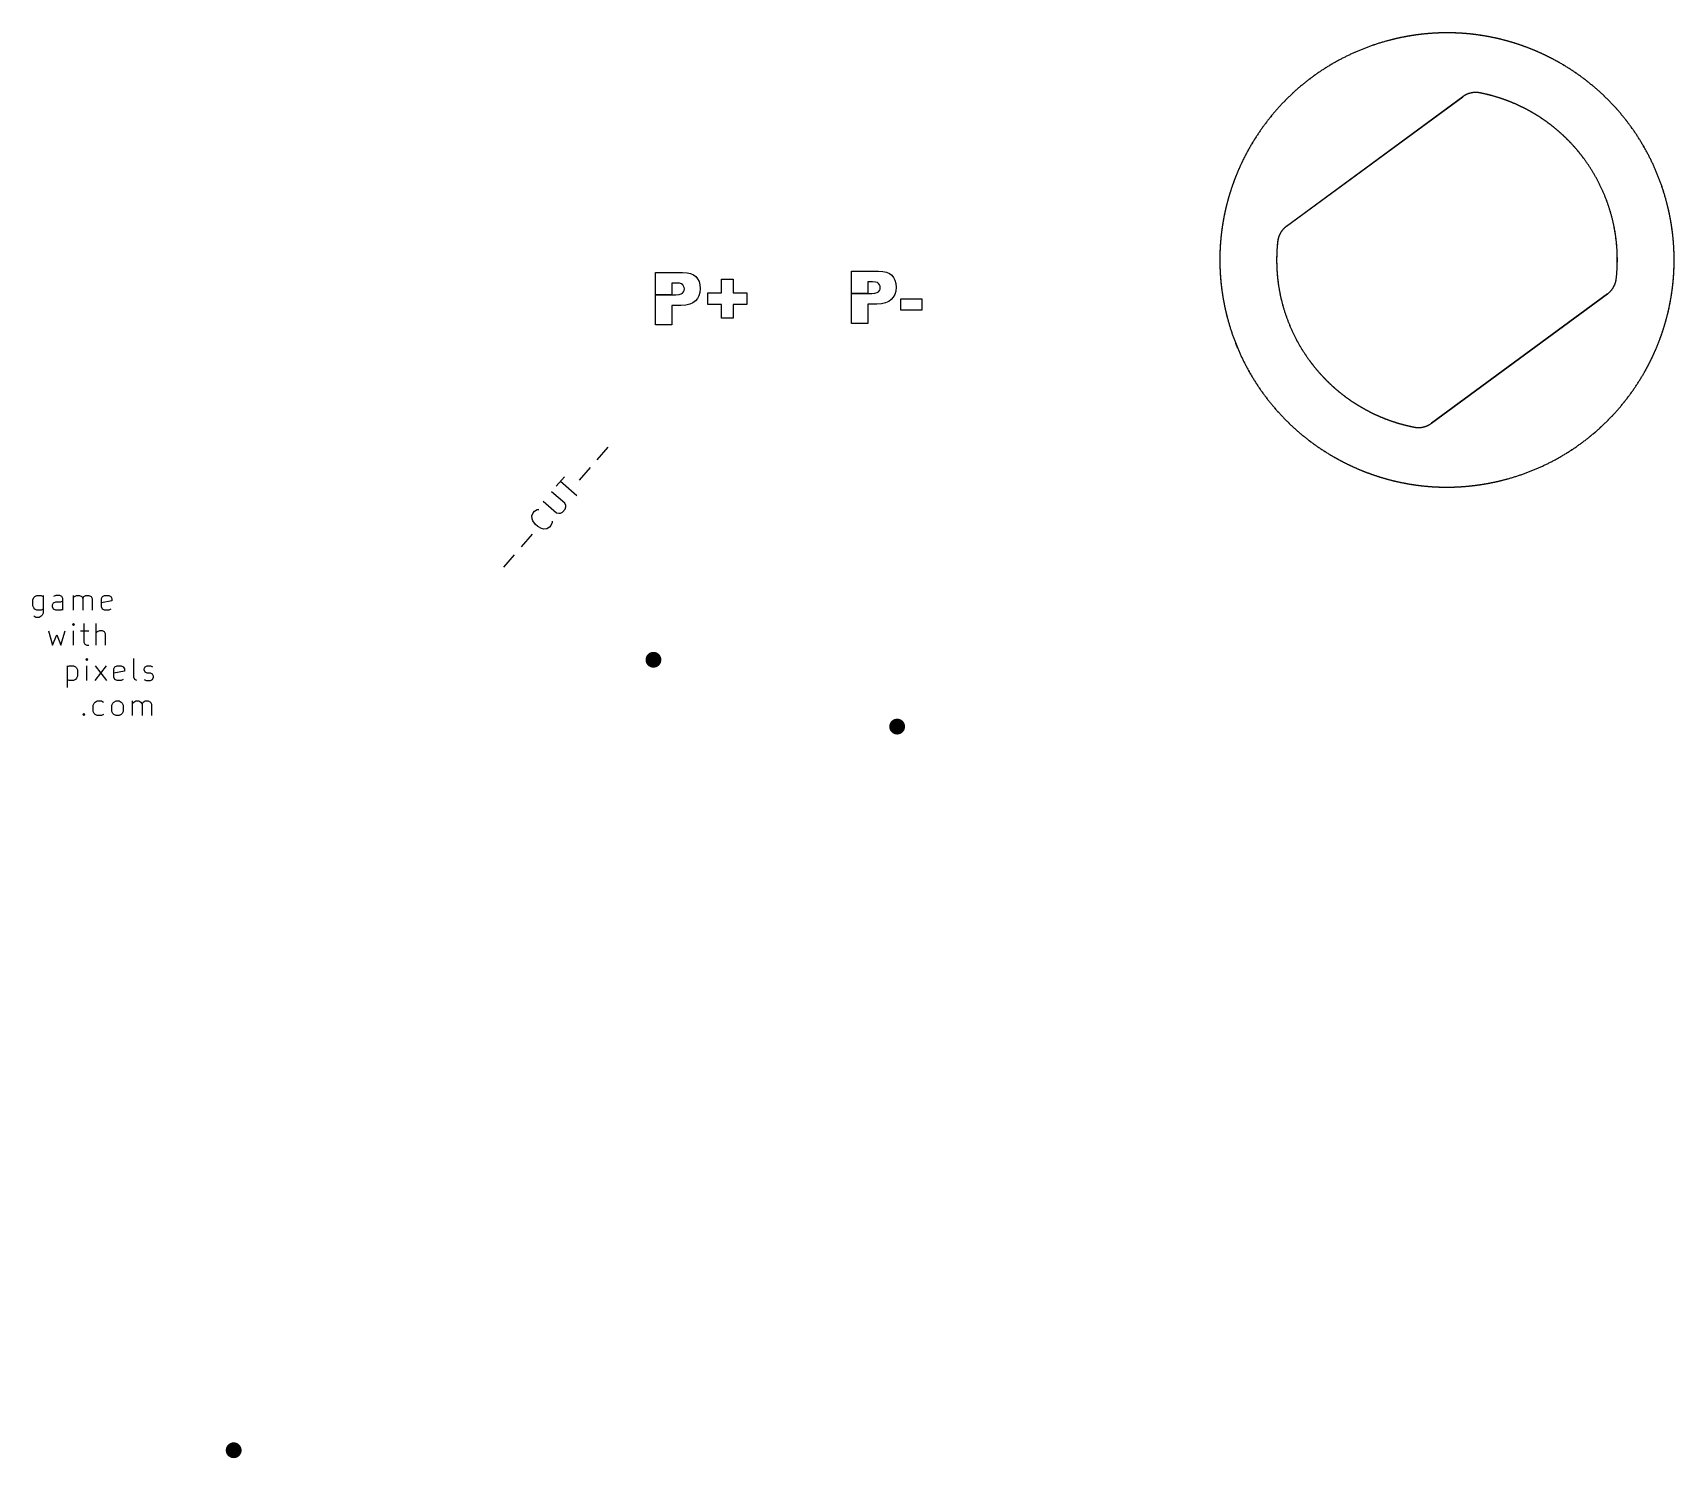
# Model space of a CAD drawing. Extents: x 141.9 to 179.5, y -126.9 to -94.3.
import ezdxf

# ---------------------------------------------------------------- set-up
doc = ezdxf.new("R2010")
doc.units = 0
doc.layers.add('BLACK', color=7, linetype='CONTINUOUS')

msp = doc.modelspace()

# ---------------------------------------------------------------- linework, layer by layer
at = {"layer": 'BLACK', "linetype": 'CONTINUOUS'}
for p, q in [((173.519189, -94.323447), (173.50909, -94.324901)), ((173.519635, -94.323325), (173.509536, -94.324779)), ((173.529292, -94.322012), (173.519189, -94.323447)), ((173.529738, -94.32189), (173.519635, -94.323325)), ((173.539394, -94.320598), (173.529292, -94.322012)), ((173.53984, -94.320476), (173.529738, -94.32189)), ((173.549501, -94.319203), (173.539394, -94.320598)), ((173.549947, -94.319082), (173.53984, -94.320476)), ((173.559607, -94.317829), (173.549501, -94.319203)), ((173.560052, -94.317707), (173.549947, -94.319082)), ((173.569716, -94.316474), (173.559607, -94.317829)), ((173.570162, -94.316353), (173.560052, -94.317707)), ((173.579825, -94.31514), (173.569716, -94.316474)), ((173.580271, -94.315018), (173.570162, -94.316353)), ((173.589938, -94.313825), (173.579825, -94.31514)), ((173.590384, -94.313704), (173.580271, -94.315018)), ((173.60005, -94.312531), (173.589938, -94.313825)), ((173.600496, -94.312409), (173.590384, -94.313704)), ((173.610167, -94.311256), (173.60005, -94.312531)), ((173.610612, -94.311134), (173.600496, -94.312409)), ((173.620282, -94.310002), (173.610167, -94.311256)), ((173.620728, -94.30988), (173.610612, -94.311134)), ((173.630401, -94.308767), (173.620282, -94.310002)), ((173.630847, -94.308645), (173.620728, -94.30988)), ((173.640519, -94.307552), (173.630401, -94.308767)), ((173.640965, -94.307431), (173.630847, -94.308645)), ((173.650641, -94.306357), (173.640519, -94.307552)), ((173.651087, -94.306236), (173.640965, -94.307431)), ((173.660763, -94.305183), (173.650641, -94.306357)), ((173.661208, -94.305061), (173.651087, -94.306236)), ((173.670888, -94.304028), (173.660763, -94.305183)), ((173.671333, -94.303906), (173.661208, -94.305061)), ((173.681012, -94.302893), (173.670888, -94.304028)), ((173.681457, -94.302772), (173.671333, -94.303906)), ((173.691139, -94.301778), (173.681012, -94.302893)), ((173.691585, -94.301657), (173.681457, -94.302772)), ((173.701266, -94.300684), (173.691139, -94.301778)), ((173.701712, -94.300562), (173.691585, -94.301657)), ((173.711396, -94.299609), (173.701266, -94.300684)), ((173.711842, -94.299487), (173.701712, -94.300562)), ((173.721526, -94.298554), (173.711396, -94.299609)), ((173.721971, -94.298432), (173.711842, -94.299487)), ((173.731659, -94.297519), (173.721526, -94.298554)), ((173.732104, -94.297397), (173.721971, -94.298432)), ((173.74179, -94.296504), (173.731659, -94.297519)), ((173.742236, -94.296382), (173.732104, -94.297397)), ((173.751926, -94.295509), (173.74179, -94.296504)), ((173.752372, -94.295387), (173.742236, -94.296382)), ((173.76206, -94.294534), (173.751926, -94.295509)), ((173.762506, -94.294413), (173.752372, -94.295387)), ((173.772198, -94.293579), (173.76206, -94.294534)), ((173.772644, -94.293458), (173.762506, -94.294413)), ((173.782334, -94.292645), (173.772198, -94.293579)), ((173.78278, -94.292523), (173.772644, -94.293458)), ((173.792474, -94.29173), (173.782334, -94.292645)), ((173.79292, -94.291608), (173.78278, -94.292523)), ((173.802613, -94.290835), (173.792474, -94.29173)), ((173.803059, -94.290713), (173.79292, -94.291608)), ((173.812755, -94.28996), (173.802613, -94.290835)), ((173.813201, -94.289838), (173.803059, -94.290713)), ((173.822896, -94.289105), (173.812755, -94.28996)), ((173.823342, -94.288983), (173.813201, -94.289838)), ((173.83304, -94.28827), (173.822896, -94.289105)), ((173.833486, -94.288148), (173.823342, -94.288983)), ((173.843183, -94.287455), (173.83304, -94.28827)), ((173.843629, -94.287333), (173.833486, -94.288148)), ((173.853329, -94.28666), (173.843183, -94.287455)), ((173.853775, -94.286538), (173.843629, -94.287333)), ((173.863474, -94.285885), (173.853329, -94.28666)), ((173.86392, -94.285763), (173.853775, -94.286538)), ((173.873622, -94.28513), (173.863474, -94.285885)), ((173.874068, -94.285008), (173.86392, -94.285763)), ((173.883768, -94.284395), (173.873622, -94.28513)), ((173.884214, -94.284273), (173.874068, -94.285008)), ((173.893918, -94.28368), (173.883768, -94.284395)), ((173.894364, -94.283558), (173.884214, -94.284273)), ((173.904066, -94.282985), (173.893918, -94.28368)), ((173.904512, -94.282863), (173.894364, -94.283558)), ((173.914218, -94.28231), (173.904066, -94.282985)), ((173.914663, -94.282188), (173.904512, -94.282863)), ((173.924367, -94.281655), (173.914218, -94.28231)), ((173.924813, -94.281533), (173.914663, -94.282188)), ((173.93452, -94.28102), (173.924367, -94.281655)), ((173.934966, -94.280898), (173.924813, -94.281533)), ((173.944671, -94.280405), (173.93452, -94.28102)), ((173.945117, -94.280283), (173.934966, -94.280898)), ((173.954826, -94.27981), (173.944671, -94.280405)), ((173.955271, -94.279688), (173.945117, -94.280283)), ((173.964978, -94.279235), (173.954826, -94.27981)), ((173.965424, -94.279114), (173.955271, -94.279688)), ((173.975134, -94.27868), (173.964978, -94.279235)), ((173.975579, -94.278558), (173.965424, -94.279114)), ((173.985288, -94.278145), (173.975134, -94.27868)), ((173.985733, -94.278024), (173.975579, -94.278558)), ((173.995444, -94.27763), (173.985288, -94.278145)), ((173.99589, -94.277509), (173.985733, -94.278024)), ((174.005599, -94.277135), (173.995444, -94.27763)), ((174.006045, -94.277014), (173.99589, -94.277509)), ((174.015757, -94.276661), (174.005599, -94.277135)), ((174.016203, -94.276539), (174.006045, -94.277014)), ((174.025913, -94.276206), (174.015757, -94.276661)), ((174.026359, -94.276084), (174.016203, -94.276539)), ((174.036072, -94.275771), (174.025913, -94.276206)), ((174.036518, -94.275649), (174.026359, -94.276084)), ((174.046229, -94.275356), (174.036072, -94.275771)), ((174.046675, -94.275234), (174.036518, -94.275649)), ((174.056389, -94.274961), (174.046229, -94.275356)), ((174.056834, -94.274839), (174.046675, -94.275234)), ((174.066546, -94.274586), (174.056389, -94.274961)), ((174.066992, -94.274464), (174.056834, -94.274839)), ((174.076707, -94.274231), (174.066546, -94.274586)), ((174.077153, -94.274109), (174.066992, -94.274464)), ((174.086865, -94.273896), (174.076707, -94.274231)), ((174.087311, -94.273775), (174.077153, -94.274109)), ((174.097026, -94.273581), (174.086865, -94.273896)), ((174.097472, -94.27346), (174.087311, -94.273775)), ((174.107185, -94.273287), (174.097026, -94.273581)), ((174.107631, -94.273165), (174.097472, -94.27346)), ((174.117347, -94.273012), (174.107185, -94.273287)), ((174.117793, -94.27289), (174.107631, -94.273165)), ((174.127507, -94.272757), (174.117347, -94.273012)), ((174.127952, -94.272635), (174.117793, -94.27289)), ((174.137669, -94.272522), (174.127507, -94.272757)), ((174.138114, -94.2724), (174.127952, -94.272635)), ((174.147829, -94.272307), (174.137669, -94.272522)), ((174.148274, -94.272186), (174.138114, -94.2724)), ((174.157991, -94.272113), (174.147829, -94.272307)), ((174.158437, -94.271991), (174.148274, -94.272186)), ((174.168151, -94.271938), (174.157991, -94.272113)), ((174.168597, -94.271816), (174.158437, -94.271991)), ((174.178314, -94.271783), (174.168151, -94.271938)), ((174.178759, -94.271661), (174.168597, -94.271816)), ((174.188474, -94.271648), (174.178314, -94.271783)), ((174.18892, -94.271526), (174.178759, -94.271661)), ((174.198637, -94.271533), (174.188474, -94.271648)), ((174.199082, -94.271412), (174.18892, -94.271526)), ((174.208797, -94.271439), (174.198637, -94.271533)), ((174.209243, -94.271317), (174.199082, -94.271412)), ((174.218959, -94.271364), (174.208797, -94.271439)), ((174.219405, -94.271242), (174.209243, -94.271317)), ((174.22912, -94.271309), (174.218959, -94.271364)), ((174.229565, -94.271187), (174.219405, -94.271242)), ((174.239282, -94.271275), (174.22912, -94.271309)), ((174.239728, -94.271153), (174.229565, -94.271187)), ((174.249442, -94.27126), (174.239282, -94.271275)), ((174.249888, -94.271138), (174.239728, -94.271153)), ((174.259604, -94.271265), (174.249442, -94.27126)), ((174.26005, -94.271143), (174.249888, -94.271138)), ((174.269764, -94.27129), (174.259604, -94.271265)), ((174.27021, -94.271169), (174.26005, -94.271143)), ((174.279926, -94.271336), (174.269764, -94.27129)), ((174.280371, -94.271214), (174.27021, -94.271169)), ((174.290085, -94.271401), (174.279926, -94.271336)), ((174.290531, -94.271279), (174.280371, -94.271214)), ((174.300246, -94.271486), (174.290085, -94.271401)), ((174.300692, -94.271365), (174.290531, -94.271279)), ((174.310405, -94.271592), (174.300246, -94.271486)), ((174.310851, -94.27147), (174.300692, -94.271365)), ((174.320565, -94.271717), (174.310405, -94.271592)), ((174.321011, -94.271595), (174.310851, -94.27147)), ((174.330723, -94.271863), (174.320565, -94.271717)), ((174.331169, -94.271741), (174.321011, -94.271595)), ((174.340883, -94.272028), (174.330723, -94.271863)), ((174.341329, -94.271906), (174.331169, -94.271741)), ((174.35104, -94.272213), (174.340883, -94.272028)), ((174.351486, -94.272091), (174.341329, -94.271906)), ((174.361199, -94.272419), (174.35104, -94.272213)), ((174.361645, -94.272297), (174.351486, -94.272091)), ((174.371356, -94.272644), (174.361199, -94.272419)), ((174.371801, -94.272522), (174.361645, -94.272297)), ((174.381514, -94.272889), (174.371356, -94.272644)), ((174.381959, -94.272768), (174.371801, -94.272522)), ((174.391669, -94.273155), (174.381514, -94.272889)), ((174.392115, -94.273033), (174.381959, -94.272768)), ((174.401826, -94.27344), (174.391669, -94.273155)), ((174.402272, -94.273318), (174.392115, -94.273033)), ((174.41198, -94.273746), (174.401826, -94.27344)), ((174.412426, -94.273624), (174.402272, -94.273318)), ((174.422135, -94.274071), (174.41198, -94.273746)), ((174.422581, -94.273949), (174.412426, -94.273624)), ((174.432288, -94.274416), (174.422135, -94.274071)), ((174.432734, -94.274294), (174.422581, -94.273949)), ((174.442442, -94.274782), (174.432288, -94.274416)), ((174.442888, -94.27466), (174.432734, -94.274294)), ((174.452594, -94.275167), (174.442442, -94.274782)), ((174.45304, -94.275045), (174.442888, -94.27466)), ((174.462747, -94.275572), (174.452594, -94.275167)), ((174.463192, -94.275451), (174.45304, -94.275045)), ((174.472896, -94.275998), (174.462747, -94.275572)), ((174.473342, -94.275876), (174.463192, -94.275451)), ((174.483048, -94.276443), (174.472896, -94.275998)), ((174.483493, -94.276321), (174.473342, -94.275876)), ((174.493196, -94.276908), (174.483048, -94.276443)), ((174.493641, -94.276787), (174.483493, -94.276321)), ((174.503345, -94.277394), (174.493196, -94.276908)), ((174.503791, -94.277272), (174.493641, -94.276787)), ((174.513492, -94.277899), (174.503345, -94.277394)), ((174.513937, -94.277777), (174.503791, -94.277272)), ((174.523639, -94.278424), (174.513492, -94.277899)), ((174.524085, -94.278303), (174.513937, -94.277777)), ((174.533784, -94.27897), (174.523639, -94.278424)), ((174.534229, -94.278848), (174.524085, -94.278303)), ((174.543929, -94.279535), (174.533784, -94.27897)), ((174.544375, -94.279413), (174.534229, -94.278848)), ((174.554072, -94.28012), (174.543929, -94.279535)), ((174.554517, -94.279998), (174.544375, -94.279413)), ((174.564215, -94.280726), (174.554072, -94.28012)), ((174.564661, -94.280604), (174.554517, -94.279998)), ((174.574355, -94.281351), (174.564215, -94.280726)), ((174.574801, -94.281229), (174.564661, -94.280604)), ((174.584496, -94.281996), (174.574355, -94.281351)), ((174.584942, -94.281874), (174.574801, -94.281229)), ((174.594634, -94.282661), (174.584496, -94.281996)), ((174.59508, -94.282539), (174.584942, -94.281874)), ((174.604773, -94.283346), (174.594634, -94.282661)), ((174.605219, -94.283224), (174.59508, -94.282539)), ((174.614909, -94.284051), (174.604773, -94.283346)), ((174.615355, -94.28393), (174.605219, -94.283224)), ((174.625045, -94.284777), (174.614909, -94.284051)), ((174.625491, -94.284655), (174.615355, -94.28393)), ((174.635178, -94.285521), (174.625045, -94.284777)), ((174.635624, -94.2854), (174.625491, -94.284655)), ((174.645312, -94.286287), (174.635178, -94.285521)), ((174.645758, -94.286165), (174.635624, -94.2854)), ((174.655442, -94.287071), (174.645312, -94.286287)), ((174.655888, -94.28695), (174.645758, -94.286165)), ((174.665573, -94.287876), (174.655442, -94.287071)), ((174.666019, -94.287755), (174.655888, -94.28695)), ((174.675701, -94.288701), (174.665573, -94.287876)), ((174.676146, -94.288579), (174.666019, -94.287755)), ((174.685829, -94.289546), (174.675701, -94.288701)), ((174.686274, -94.289424), (174.676146, -94.288579)), ((174.695953, -94.290411), (174.685829, -94.289546)), ((174.696399, -94.290289), (174.686274, -94.289424)), ((174.706078, -94.291296), (174.695953, -94.290411)), ((174.706524, -94.291174), (174.696399, -94.290289)), ((174.7162, -94.2922), (174.706078, -94.291296)), ((174.716645, -94.292079), (174.706524, -94.291174)), ((174.726322, -94.293125), (174.7162, -94.2922)), ((174.726767, -94.293003), (174.716645, -94.292079)), ((174.73644, -94.29407), (174.726322, -94.293125)), ((174.736886, -94.293948), (174.726767, -94.293003)), ((174.746558, -94.295034), (174.73644, -94.29407)), ((174.747004, -94.294912), (174.736886, -94.293948)), ((174.756673, -94.296019), (174.746558, -94.295034)), ((174.757119, -94.295897), (174.747004, -94.294912)), ((174.766788, -94.297023), (174.756673, -94.296019)), ((174.767234, -94.296901), (174.757119, -94.295897)), ((174.7769, -94.298047), (174.766788, -94.297023)), ((174.777346, -94.297926), (174.767234, -94.296901)), ((174.787011, -94.299092), (174.7769, -94.298047)), ((174.787457, -94.29897), (174.777346, -94.297926)), ((174.797119, -94.300156), (174.787011, -94.299092)), ((174.797565, -94.300034), (174.787457, -94.29897)), ((174.807227, -94.30124), (174.797119, -94.300156)), ((174.807673, -94.301118), (174.797565, -94.300034)), ((174.817331, -94.302344), (174.807227, -94.30124)), ((174.817777, -94.302222), (174.807673, -94.301118)), ((174.827435, -94.303468), (174.817331, -94.302344)), ((174.827881, -94.303346), (174.817777, -94.302222)), ((174.837535, -94.304612), (174.827435, -94.303468)), ((174.837981, -94.30449), (174.827881, -94.303346)), ((174.847636, -94.305776), (174.837535, -94.304612)), ((174.848081, -94.305654), (174.837981, -94.30449)), ((174.857732, -94.306959), (174.847636, -94.305776)), ((174.858178, -94.306838), (174.848081, -94.305654)), ((174.867828, -94.308163), (174.857732, -94.306959)), ((174.868274, -94.308041), (174.858178, -94.306838)), ((174.87792, -94.309386), (174.867828, -94.308163)), ((174.878366, -94.309265), (174.868274, -94.308041)), ((174.888012, -94.31063), (174.87792, -94.309386)), ((174.888457, -94.310508), (174.878366, -94.309265)), ((174.898099, -94.311893), (174.888012, -94.31063)), ((174.898545, -94.311771), (174.888457, -94.310508)), ((174.908187, -94.313176), (174.898099, -94.311893)), ((174.908633, -94.313055), (174.898545, -94.311771)), ((174.91827, -94.314479), (174.908187, -94.313176)), ((174.918716, -94.314357), (174.908633, -94.313055)), ((174.928353, -94.315802), (174.91827, -94.314479)), ((174.928799, -94.315681), (174.918716, -94.314357)), ((174.938432, -94.317145), (174.928353, -94.315802)), ((174.938877, -94.317023), (174.928799, -94.315681)), ((174.94851, -94.318508), (174.938432, -94.317145)), ((174.948956, -94.318386), (174.938877, -94.317023)), ((174.958584, -94.31989), (174.94851, -94.318508)), ((174.95903, -94.319768), (174.948956, -94.318386)), ((174.968657, -94.321293), (174.958584, -94.31989)), ((174.969103, -94.321171), (174.95903, -94.319768)), ((174.978726, -94.322715), (174.968657, -94.321293)), ((174.979172, -94.322593), (174.969103, -94.321171)), ((174.988795, -94.324157), (174.978726, -94.322715)), ((174.989241, -94.324035), (174.979172, -94.322593)), ((174.998859, -94.325619), (174.988795, -94.324157)), ((174.999305, -94.325497), (174.989241, -94.324035)), ((172.191163, -94.696332), (172.172447, -94.704411)), ((172.19161, -94.69621), (172.172894, -94.704289)), ((172.209914, -94.688325), (172.191163, -94.696332)), ((172.210361, -94.688203), (172.19161, -94.69621)), ((172.228701, -94.680391), (172.209914, -94.688325)), ((172.229148, -94.680269), (172.210361, -94.688203)), ((172.247522, -94.672528), (172.228701, -94.680391)), ((172.247969, -94.672406), (172.229148, -94.680269)), ((172.266378, -94.664737), (172.247522, -94.672528)), ((172.266825, -94.664615), (172.247969, -94.672406)), ((172.285268, -94.657019), (172.266378, -94.664737)), ((172.285715, -94.656897), (172.266825, -94.664615)), ((172.304193, -94.649373), (172.285268, -94.657019)), ((172.30464, -94.649251), (172.285715, -94.656897)), ((172.323152, -94.641799), (172.304193, -94.649373)), ((172.323599, -94.641677), (172.30464, -94.649251)), ((172.342146, -94.634298), (172.323152, -94.641799)), ((172.342593, -94.634176), (172.323599, -94.641677)), ((172.361173, -94.626869), (172.342146, -94.634298)), ((172.36162, -94.626747), (172.342593, -94.634176)), ((172.380234, -94.619513), (172.361173, -94.626869)), ((172.380681, -94.619391), (172.36162, -94.626747)), ((172.399329, -94.612229), (172.380234, -94.619513)), ((172.399776, -94.612107), (172.380681, -94.619391)), ((172.418457, -94.605019), (172.399329, -94.612229)), ((172.418904, -94.604897), (172.399776, -94.612107)), ((172.437619, -94.597881), (172.418457, -94.605019)), ((172.438066, -94.597759), (172.418904, -94.604897)), ((172.456814, -94.590817), (172.437619, -94.597881)), ((172.457261, -94.590695), (172.438066, -94.597759)), ((172.476041, -94.583825), (172.456814, -94.590817)), ((172.476488, -94.583703), (172.457261, -94.590695)), ((172.495302, -94.576907), (172.476041, -94.583825)), ((172.495749, -94.576785), (172.476488, -94.583703)), ((172.514595, -94.570062), (172.495302, -94.576907)), ((172.515042, -94.56994), (172.495749, -94.576785)), ((172.533921, -94.56329), (172.514595, -94.570062)), ((172.534368, -94.563168), (172.515042, -94.56994)), ((172.55328, -94.556591), (172.533921, -94.56329)), ((172.553727, -94.556469), (172.534368, -94.563168)), ((172.572671, -94.549966), (172.55328, -94.556591)), ((172.573118, -94.549844), (172.553727, -94.556469)), ((172.592093, -94.543415), (172.572671, -94.549966)), ((172.59254, -94.543293), (172.573118, -94.549844)), ((172.611548, -94.536937), (172.592093, -94.543415)), ((172.611995, -94.536815), (172.59254, -94.543293)), ((172.631035, -94.530533), (172.611548, -94.536937)), ((172.631482, -94.530411), (172.611995, -94.536815)), ((172.650553, -94.524202), (172.631035, -94.530533)), ((172.651, -94.52408), (172.631482, -94.530411)), ((172.670103, -94.517946), (172.650553, -94.524202)), ((172.67055, -94.517824), (172.651, -94.52408)), ((172.689684, -94.511763), (172.670103, -94.517946)), ((172.690131, -94.511641), (172.67055, -94.517824)), ((172.709297, -94.505654), (172.689684, -94.511763)), ((172.709744, -94.505532), (172.690131, -94.511641)), ((172.72894, -94.49962), (172.709297, -94.505654)), ((172.729387, -94.499498), (172.709744, -94.505532)), ((172.748615, -94.493659), (172.72894, -94.49962)), ((172.749062, -94.493537), (172.729387, -94.499498)), ((172.768321, -94.487773), (172.748615, -94.493659)), ((172.768768, -94.487651), (172.749062, -94.493537)), ((172.788057, -94.481961), (172.768321, -94.487773)), ((172.788504, -94.481839), (172.768768, -94.487651)), ((172.807824, -94.476224), (172.788057, -94.481961)), ((172.808271, -94.476102), (172.788504, -94.481839)), ((172.827621, -94.470561), (172.807824, -94.476224)), ((172.828068, -94.470439), (172.808271, -94.476102)), ((172.847448, -94.464972), (172.827621, -94.470561)), ((172.847895, -94.46485), (172.828068, -94.470439)), ((172.867306, -94.459458), (172.847448, -94.464972)), ((172.867753, -94.459336), (172.847895, -94.46485)), ((172.877288, -94.456718), (172.867306, -94.459458)), ((172.877734, -94.456596), (172.867753, -94.459336)), ((172.887235, -94.454008), (172.877288, -94.456718)), ((172.88768, -94.453886), (172.877734, -94.456596)), ((172.897182, -94.451318), (172.887235, -94.454008)), ((172.897628, -94.451196), (172.88768, -94.453886)), ((172.907135, -94.448648), (172.897182, -94.451318)), ((172.907581, -94.448526), (172.897628, -94.451196)), ((172.917089, -94.445998), (172.907135, -94.448648)), ((172.917535, -94.445877), (172.907581, -94.448526)), ((172.927048, -94.443368), (172.917089, -94.445998)), ((172.927494, -94.443246), (172.917535, -94.445877)), ((172.937008, -94.440758), (172.927048, -94.443368)), ((172.937453, -94.440636), (172.927494, -94.443246)), ((172.946973, -94.438167), (172.937008, -94.440758)), ((172.947418, -94.438046), (172.937453, -94.440636)), ((172.956938, -94.435597), (172.946973, -94.438167)), ((172.957384, -94.435476), (172.947418, -94.438046)), ((172.966909, -94.433046), (172.956938, -94.435597)), ((172.967355, -94.432925), (172.957384, -94.435476)), ((172.976881, -94.430516), (172.966909, -94.433046)), ((172.977327, -94.430394), (172.967355, -94.432925)), ((172.986858, -94.428005), (172.976881, -94.430516)), ((172.987303, -94.427883), (172.977327, -94.430394)), ((172.996835, -94.425515), (172.986858, -94.428005)), ((172.997281, -94.425393), (172.987303, -94.427883)), ((173.006818, -94.423043), (172.996835, -94.425515)), ((173.007263, -94.422922), (172.997281, -94.425393)), ((173.016801, -94.420593), (173.006818, -94.423043)), ((173.017246, -94.420471), (173.007263, -94.422922)), ((173.026789, -94.418161), (173.016801, -94.420593)), ((173.027235, -94.41804), (173.017246, -94.420471)), ((173.036778, -94.415751), (173.026789, -94.418161)), ((173.037223, -94.415629), (173.027235, -94.41804)), ((173.046771, -94.413359), (173.036778, -94.415751)), ((173.047217, -94.413237), (173.037223, -94.415629)), ((173.056766, -94.410988), (173.046771, -94.413359)), ((173.057211, -94.410866), (173.047217, -94.413237)), ((173.066765, -94.408636), (173.056766, -94.410988)), ((173.067211, -94.408515), (173.057211, -94.410866)), ((173.076765, -94.406305), (173.066765, -94.408636)), ((173.07721, -94.406183), (173.067211, -94.408515)), ((173.086769, -94.403993), (173.076765, -94.406305)), ((173.087215, -94.403871), (173.07721, -94.406183)), ((173.096775, -94.401702), (173.086769, -94.403993)), ((173.09722, -94.40158), (173.087215, -94.403871)), ((173.106785, -94.39943), (173.096775, -94.401702)), ((173.10723, -94.399308), (173.09722, -94.40158)), ((173.116795, -94.397178), (173.106785, -94.39943)), ((173.117241, -94.397056), (173.10723, -94.399308)), ((173.126811, -94.394946), (173.116795, -94.397178)), ((173.127256, -94.394824), (173.117241, -94.397056)), ((173.136826, -94.392734), (173.126811, -94.394946)), ((173.137272, -94.392612), (173.127256, -94.394824)), ((173.146847, -94.390542), (173.136826, -94.392734)), ((173.147293, -94.39042), (173.137272, -94.392612)), ((173.156868, -94.38837), (173.146847, -94.390542)), ((173.157313, -94.388248), (173.147293, -94.39042)), ((173.166894, -94.386217), (173.156868, -94.38837)), ((173.167339, -94.386096), (173.157313, -94.388248)), ((173.176919, -94.384085), (173.166894, -94.386217)), ((173.177365, -94.383963), (173.167339, -94.386096)), ((173.18695, -94.381972), (173.176919, -94.384085)), ((173.187396, -94.381851), (173.177365, -94.383963)), ((173.196981, -94.37988), (173.18695, -94.381972)), ((173.197427, -94.379758), (173.187396, -94.381851)), ((173.207017, -94.377807), (173.196981, -94.37988)), ((173.207462, -94.377686), (173.197427, -94.379758)), ((173.217053, -94.375755), (173.207017, -94.377807)), ((173.217498, -94.375633), (173.207462, -94.377686)), ((173.227093, -94.373722), (173.217053, -94.375755)), ((173.227539, -94.3736), (173.217498, -94.375633)), ((173.237134, -94.371709), (173.227093, -94.373722)), ((173.237579, -94.371588), (173.227539, -94.3736)), ((173.247179, -94.369716), (173.237134, -94.371709)), ((173.247625, -94.369595), (173.237579, -94.371588)), ((173.257224, -94.367744), (173.247179, -94.369716)), ((173.25767, -94.367622), (173.247625, -94.369595)), ((173.267274, -94.36579), (173.257224, -94.367744)), ((173.26772, -94.365669), (173.25767, -94.367622)), ((173.277324, -94.363857), (173.267274, -94.36579)), ((173.27777, -94.363736), (173.26772, -94.365669)), ((173.287379, -94.361944), (173.277324, -94.363857)), ((173.287825, -94.361822), (173.27777, -94.363736)), ((173.297434, -94.360051), (173.287379, -94.361944)), ((173.297879, -94.359929), (173.287825, -94.361822)), ((173.307493, -94.358178), (173.297434, -94.360051)), ((173.307939, -94.358056), (173.297879, -94.359929)), ((173.317552, -94.356325), (173.307493, -94.358178)), ((173.317998, -94.356203), (173.307939, -94.358056)), ((173.327615, -94.354491), (173.317552, -94.356325)), ((173.328061, -94.354369), (173.317998, -94.356203)), ((173.337679, -94.352678), (173.327615, -94.354491)), ((173.338125, -94.352556), (173.328061, -94.354369)), ((173.347747, -94.350884), (173.337679, -94.352678)), ((173.348192, -94.350762), (173.338125, -94.352556)), ((173.357814, -94.349111), (173.347747, -94.350884)), ((173.35826, -94.348989), (173.348192, -94.350762)), ((173.367887, -94.347357), (173.357814, -94.349111)), ((173.368332, -94.347235), (173.35826, -94.348989)), ((173.377959, -94.345623), (173.367887, -94.347357)), ((173.378404, -94.345502), (173.368332, -94.347235)), ((173.388035, -94.343909), (173.377959, -94.345623)), ((173.388481, -94.343788), (173.378404, -94.345502)), ((173.398111, -94.342216), (173.388035, -94.343909)), ((173.398557, -94.342094), (173.388481, -94.343788)), ((173.408191, -94.340542), (173.398111, -94.342216)), ((173.408637, -94.34042), (173.398557, -94.342094)), ((173.418271, -94.338888), (173.408191, -94.340542)), ((173.418717, -94.338766), (173.408637, -94.34042)), ((173.428356, -94.337254), (173.418271, -94.338888)), ((173.428802, -94.337132), (173.418717, -94.338766)), ((173.43844, -94.33564), (173.428356, -94.337254)), ((173.438886, -94.335518), (173.428802, -94.337132)), ((173.448528, -94.334046), (173.43844, -94.33564)), ((173.448974, -94.333924), (173.438886, -94.335518)), ((173.458616, -94.332472), (173.448528, -94.334046)), ((173.459062, -94.33235), (173.448974, -94.333924)), ((173.468708, -94.330918), (173.458616, -94.332472)), ((173.469154, -94.330796), (173.459062, -94.33235)), ((173.4788, -94.329384), (173.468708, -94.330918)), ((173.479245, -94.329262), (173.469154, -94.330796)), ((173.488896, -94.327869), (173.4788, -94.329384)), ((173.489341, -94.327748), (173.479245, -94.329262)), ((173.498991, -94.326375), (173.488896, -94.327869)), ((173.499437, -94.326254), (173.489341, -94.327748)), ((173.50909, -94.324901), (173.498991, -94.326375)), ((173.509536, -94.324779), (173.499437, -94.326254)), ((175.008923, -94.327101), (174.998859, -94.325619)), ((175.009368, -94.326979), (174.999305, -94.325497)), ((175.018982, -94.328603), (175.008923, -94.327101)), ((175.019427, -94.328481), (175.009368, -94.326979)), ((175.02904, -94.330124), (175.018982, -94.328603)), ((175.029486, -94.330002), (175.019427, -94.328481)), ((175.039094, -94.331666), (175.02904, -94.330124)), ((175.039539, -94.331544), (175.029486, -94.330002)), ((175.049147, -94.333227), (175.039094, -94.331666)), ((175.049592, -94.333105), (175.039539, -94.331544)), ((175.059195, -94.334808), (175.049147, -94.333227)), ((175.059641, -94.334686), (175.049592, -94.333105)), ((175.069242, -94.336409), (175.059195, -94.334808)), ((175.069688, -94.336287), (175.059641, -94.334686)), ((175.079285, -94.338029), (175.069242, -94.336409)), ((175.079731, -94.337907), (175.069688, -94.336287)), ((175.089327, -94.33967), (175.079285, -94.338029)), ((175.089773, -94.339548), (175.079731, -94.337907)), ((175.099364, -94.34133), (175.089327, -94.33967)), ((175.09981, -94.341208), (175.089773, -94.339548)), ((175.1094, -94.34301), (175.099364, -94.34133)), ((175.109846, -94.342888), (175.09981, -94.341208)), ((175.119431, -94.34471), (175.1094, -94.34301)), ((175.119877, -94.344588), (175.109846, -94.342888)), ((175.129461, -94.34643), (175.119431, -94.34471)), ((175.129907, -94.346308), (175.119877, -94.344588)), ((175.139486, -94.348169), (175.129461, -94.34643)), ((175.139932, -94.348047), (175.129907, -94.346308)), ((175.14951, -94.349928), (175.139486, -94.348169)), ((175.149956, -94.349806), (175.139932, -94.348047)), ((175.159529, -94.351707), (175.14951, -94.349928)), ((175.159975, -94.351585), (175.149956, -94.349806)), ((175.169547, -94.353506), (175.159529, -94.351707)), ((175.169993, -94.353384), (175.159975, -94.351585)), ((175.17956, -94.355324), (175.169547, -94.353506)), ((175.180006, -94.355202), (175.169993, -94.353384)), ((175.189571, -94.357163), (175.17956, -94.355324)), ((175.190017, -94.357041), (175.180006, -94.355202)), ((175.199578, -94.359021), (175.189571, -94.357163)), ((175.200024, -94.358899), (175.190017, -94.357041)), ((175.209583, -94.360898), (175.199578, -94.359021)), ((175.210029, -94.360776), (175.200024, -94.358899)), ((175.219583, -94.362796), (175.209583, -94.360898)), ((175.220028, -94.362674), (175.210029, -94.360776)), ((175.229581, -94.364713), (175.219583, -94.362796)), ((175.230027, -94.364591), (175.220028, -94.362674)), ((175.239574, -94.36665), (175.229581, -94.364713)), ((175.24002, -94.366528), (175.230027, -94.364591)), ((175.249565, -94.368607), (175.239574, -94.36665)), ((175.250011, -94.368485), (175.24002, -94.366528)), ((175.259552, -94.370583), (175.249565, -94.368607)), ((175.259998, -94.370461), (175.250011, -94.368485)), ((175.269536, -94.372579), (175.259552, -94.370583)), ((175.269982, -94.372457), (175.259998, -94.370461)), ((175.279515, -94.374595), (175.269536, -94.372579)), ((175.279961, -94.374473), (175.269982, -94.372457)), ((175.289493, -94.37663), (175.279515, -94.374595)), ((175.289939, -94.376508), (175.279961, -94.374473)), ((175.299465, -94.378685), (175.289493, -94.37663)), ((175.299911, -94.378563), (175.289939, -94.376508)), ((175.309435, -94.38076), (175.299465, -94.378685)), ((175.309881, -94.380638), (175.299911, -94.378563)), ((175.3194, -94.382855), (175.309435, -94.38076)), ((175.319846, -94.382733), (175.309881, -94.380638)), ((175.329363, -94.384969), (175.3194, -94.382855)), ((175.329808, -94.384847), (175.319846, -94.382733)), ((175.33932, -94.387103), (175.329363, -94.384969)), ((175.339766, -94.386981), (175.329808, -94.384847)), ((175.349275, -94.389256), (175.33932, -94.387103)), ((175.349721, -94.389134), (175.339766, -94.386981)), ((175.359225, -94.391429), (175.349275, -94.389256)), ((175.359671, -94.391307), (175.349721, -94.389134)), ((175.369172, -94.393622), (175.359225, -94.391429)), ((175.369618, -94.3935), (175.359671, -94.391307)), ((175.379114, -94.395834), (175.369172, -94.393622)), ((175.37956, -94.395712), (175.369618, -94.3935)), ((175.389054, -94.398066), (175.379114, -94.395834)), ((175.3895, -94.397944), (175.37956, -94.395712)), ((175.398988, -94.400318), (175.389054, -94.398066)), ((175.399434, -94.400196), (175.3895, -94.397944)), ((175.40892, -94.402589), (175.398988, -94.400318)), ((175.409366, -94.402467), (175.399434, -94.400196)), ((175.418846, -94.40488), (175.40892, -94.402589)), ((175.419292, -94.404758), (175.409366, -94.402467)), ((175.428769, -94.40719), (175.418846, -94.40488)), ((175.429215, -94.407068), (175.419292, -94.404758)), ((175.438687, -94.40952), (175.428769, -94.40719)), ((175.439133, -94.409398), (175.429215, -94.407068)), ((175.448602, -94.41187), (175.438687, -94.40952)), ((175.449048, -94.411748), (175.439133, -94.409398)), ((175.458512, -94.414239), (175.448602, -94.41187)), ((175.458958, -94.414117), (175.449048, -94.411748)), ((175.468419, -94.416628), (175.458512, -94.414239)), ((175.468864, -94.416506), (175.458958, -94.414117)), ((175.47832, -94.419036), (175.468419, -94.416628)), ((175.478765, -94.418914), (175.468864, -94.416506)), ((175.488218, -94.421464), (175.47832, -94.419036)), ((175.488664, -94.421342), (175.478765, -94.418914)), ((175.49811, -94.423911), (175.488218, -94.421464)), ((175.498556, -94.423789), (175.488664, -94.421342)), ((175.507999, -94.426378), (175.49811, -94.423911)), ((175.508445, -94.426256), (175.498556, -94.423789)), ((175.517883, -94.428864), (175.507999, -94.426378)), ((175.518329, -94.428742), (175.508445, -94.426256)), ((175.527763, -94.43137), (175.517883, -94.428864)), ((175.528209, -94.431248), (175.518329, -94.428742)), ((175.537638, -94.433895), (175.527763, -94.43137)), ((175.538084, -94.433773), (175.528209, -94.431248)), ((175.547509, -94.43644), (175.537638, -94.433895)), ((175.547955, -94.436318), (175.538084, -94.433773)), ((175.557375, -94.439004), (175.547509, -94.43644)), ((175.557821, -94.438882), (175.547955, -94.436318)), ((175.567237, -94.441588), (175.557375, -94.439004)), ((175.567683, -94.441466), (175.557821, -94.438882)), ((175.577093, -94.444191), (175.567237, -94.441588)), ((175.577539, -94.444069), (175.567683, -94.441466)), ((175.586946, -94.446814), (175.577093, -94.444191)), ((175.587392, -94.446692), (175.577539, -94.444069)), ((175.596793, -94.449456), (175.586946, -94.446814)), ((175.597239, -94.449334), (175.587392, -94.446692)), ((175.606636, -94.452117), (175.596793, -94.449456)), ((175.607082, -94.451995), (175.597239, -94.449334)), ((175.616473, -94.454798), (175.606636, -94.452117)), ((175.616919, -94.454676), (175.607082, -94.451995)), ((175.626307, -94.457499), (175.616473, -94.454798)), ((175.626753, -94.457377), (175.616919, -94.454676)), ((175.636134, -94.460218), (175.626307, -94.457499)), ((175.63658, -94.460096), (175.626753, -94.457377)), ((175.645958, -94.462958), (175.636134, -94.460218)), ((175.646404, -94.462836), (175.63658, -94.460096)), ((175.655775, -94.465716), (175.645958, -94.462958)), ((175.656221, -94.465594), (175.646404, -94.462836)), ((175.665589, -94.468494), (175.655775, -94.465716)), ((175.666035, -94.468372), (175.656221, -94.465594)), ((175.675397, -94.471291), (175.665589, -94.468494)), ((175.675843, -94.471169), (175.666035, -94.468372)), ((175.6852, -94.474108), (175.675397, -94.471291)), ((175.685646, -94.473986), (175.675843, -94.471169)), ((175.694998, -94.476944), (175.6852, -94.474108)), ((175.695443, -94.476822), (175.685646, -94.473986)), ((175.704791, -94.479799), (175.694998, -94.476944)), ((175.705237, -94.479677), (175.695443, -94.476822)), ((175.714578, -94.482674), (175.704791, -94.479799)), ((175.715024, -94.482552), (175.705237, -94.479677)), ((175.724361, -94.485568), (175.714578, -94.482674)), ((175.724807, -94.485446), (175.715024, -94.482552)), ((175.734137, -94.488481), (175.724361, -94.485568)), ((175.734583, -94.488359), (175.724807, -94.485446)), ((175.743909, -94.491414), (175.734137, -94.488481)), ((175.744355, -94.491292), (175.734583, -94.488359)), ((175.753675, -94.494365), (175.743909, -94.491414)), ((175.754121, -94.494243), (175.744355, -94.491292)), ((175.763437, -94.497337), (175.753675, -94.494365)), ((175.763882, -94.497215), (175.754121, -94.494243)), ((175.773191, -94.500327), (175.763437, -94.497337)), ((175.773637, -94.500205), (175.763882, -94.497215)), ((175.782942, -94.503337), (175.773191, -94.500327)), ((175.783388, -94.503215), (175.773637, -94.500205)), ((175.792686, -94.506365), (175.782942, -94.503337)), ((175.793132, -94.506243), (175.783388, -94.503215)), ((175.802425, -94.509414), (175.792686, -94.506365)), ((175.802871, -94.509292), (175.793132, -94.506243)), ((175.812158, -94.512481), (175.802425, -94.509414)), ((175.812604, -94.512359), (175.802871, -94.509292)), ((175.821886, -94.515567), (175.812158, -94.512481)), ((175.822332, -94.515445), (175.812604, -94.512359)), ((175.831608, -94.518673), (175.821886, -94.515567)), ((175.832054, -94.518551), (175.822332, -94.515445)), ((175.841325, -94.521798), (175.831608, -94.518673)), ((175.84177, -94.521676), (175.832054, -94.518551)), ((175.851035, -94.524941), (175.841325, -94.521798)), ((175.85148, -94.524819), (175.84177, -94.521676)), ((175.86074, -94.528105), (175.851035, -94.524941)), ((175.861186, -94.527983), (175.85148, -94.524819)), ((175.870438, -94.531287), (175.86074, -94.528105)), ((175.870884, -94.531165), (175.861186, -94.527983)), ((175.880132, -94.534488), (175.870438, -94.531287)), ((175.880578, -94.534366), (175.870884, -94.531165)), ((175.889818, -94.537709), (175.880132, -94.534488)), ((175.890264, -94.537587), (175.880578, -94.534366)), ((175.8995, -94.540949), (175.889818, -94.537709)), ((175.899946, -94.540827), (175.890264, -94.537587)), ((175.909175, -94.544207), (175.8995, -94.540949)), ((175.909621, -94.544085), (175.899946, -94.540827)), ((175.918844, -94.547485), (175.909175, -94.544207)), ((175.91929, -94.547363), (175.909621, -94.544085)), ((175.928507, -94.550782), (175.918844, -94.547485)), ((175.928953, -94.55066), (175.91929, -94.547363)), ((175.938164, -94.554098), (175.928507, -94.550782)), ((175.93861, -94.553976), (175.928953, -94.55066)), ((175.947815, -94.557432), (175.938164, -94.554098)), ((175.948261, -94.55731), (175.93861, -94.553976)), ((175.95746, -94.560787), (175.947815, -94.557432)), ((175.957906, -94.560665), (175.948261, -94.55731)), ((175.967098, -94.564159), (175.95746, -94.560787)), ((175.967544, -94.564037), (175.957906, -94.560665)), ((175.97673, -94.567552), (175.967098, -94.564159)), ((175.977176, -94.56743), (175.967544, -94.564037)), ((175.986356, -94.570962), (175.97673, -94.567552)), ((175.986801, -94.57084), (175.977176, -94.56743)), ((175.995976, -94.574392), (175.986356, -94.570962)), ((175.996421, -94.57427), (175.986801, -94.57084)), ((176.005588, -94.577841), (175.995976, -94.574392)), ((176.006034, -94.577719), (175.996421, -94.57427)), ((176.015195, -94.581309), (176.005588, -94.577841)), ((176.015641, -94.581187), (176.006034, -94.577719)), ((176.024795, -94.584796), (176.015195, -94.581309)), ((176.025241, -94.584674), (176.015641, -94.581187)), ((176.034389, -94.588302), (176.024795, -94.584796)), ((176.034835, -94.58818), (176.025241, -94.584674)), ((176.043976, -94.591826), (176.034389, -94.588302)), ((176.044422, -94.591704), (176.034835, -94.58818)), ((176.053557, -94.59537), (176.043976, -94.591826)), ((176.054002, -94.595248), (176.044422, -94.591704)), ((176.06313, -94.598932), (176.053557, -94.59537)), ((176.063576, -94.59881), (176.054002, -94.595248)), ((176.072698, -94.602513), (176.06313, -94.598932)), ((176.073144, -94.602391), (176.063576, -94.59881)), ((176.082258, -94.606113), (176.072698, -94.602513)), ((176.082704, -94.605991), (176.073144, -94.602391)), ((176.091812, -94.609732), (176.082258, -94.606113)), ((176.092258, -94.60961), (176.082704, -94.605991)), ((176.101359, -94.61337), (176.091812, -94.609732)), ((176.101804, -94.613248), (176.092258, -94.60961)), ((176.110899, -94.617027), (176.101359, -94.61337)), ((176.111345, -94.616904), (176.101804, -94.613248)), ((176.120432, -94.620702), (176.110899, -94.617027)), ((176.120878, -94.62058), (176.111345, -94.616904)), ((176.129959, -94.624396), (176.120432, -94.620702)), ((176.130405, -94.624274), (176.120878, -94.62058)), ((176.139478, -94.628109), (176.129959, -94.624396)), ((176.139924, -94.627987), (176.130405, -94.624274)), ((176.148991, -94.63184), (176.139478, -94.628109)), ((176.149436, -94.631718), (176.139924, -94.627987)), ((176.158496, -94.635591), (176.148991, -94.63184)), ((176.158941, -94.635469), (176.149436, -94.631718)), ((176.167994, -94.63936), (176.158496, -94.635591)), ((176.16844, -94.639238), (176.158941, -94.635469)), ((176.177485, -94.643147), (176.167994, -94.63936)), ((176.177931, -94.643025), (176.16844, -94.639238)), ((176.18697, -94.646954), (176.177485, -94.643147)), ((176.187415, -94.646832), (176.177931, -94.643025)), ((176.196446, -94.650779), (176.18697, -94.646954)), ((176.196892, -94.650657), (176.187415, -94.646832)), ((176.205916, -94.654623), (176.196446, -94.650779)), ((176.206362, -94.654501), (176.196892, -94.650657)), ((176.215378, -94.658485), (176.205916, -94.654623)), ((176.215824, -94.658363), (176.206362, -94.654501)), ((176.224834, -94.662366), (176.215378, -94.658485)), ((176.225279, -94.662244), (176.215824, -94.658363)), ((176.234281, -94.666266), (176.224834, -94.662366)), ((176.234727, -94.666144), (176.225279, -94.662244)), ((176.243722, -94.670184), (176.234281, -94.666266)), ((176.244168, -94.670062), (176.234727, -94.666144)), ((176.253154, -94.674121), (176.243722, -94.670184)), ((176.2536, -94.673999), (176.244168, -94.670062)), ((176.26258, -94.678076), (176.253154, -94.674121)), ((176.263026, -94.677954), (176.2536, -94.673999)), ((176.271998, -94.68205), (176.26258, -94.678076)), ((176.272443, -94.681928), (176.263026, -94.677954)), ((176.281408, -94.686043), (176.271998, -94.68205)), ((176.281854, -94.68592), (176.272443, -94.681928)), ((176.290811, -94.690053), (176.281408, -94.686043)), ((176.291257, -94.689931), (176.281854, -94.68592)), ((176.300206, -94.694083), (176.290811, -94.690053)), ((176.300652, -94.693961), (176.291257, -94.689931)), ((176.309594, -94.698131), (176.300206, -94.694083)), ((176.310039, -94.698009), (176.300652, -94.693961)), ((176.318974, -94.702197), (176.309594, -94.698131)), ((176.319419, -94.702075), (176.310039, -94.698009)), ((171.47194, -95.074502), (171.454783, -95.085373)), ((171.472387, -95.07438), (171.45523, -95.085251)), ((171.489139, -95.063699), (171.47194, -95.074502)), ((171.489586, -95.063577), (171.472387, -95.07438)), ((171.50638, -95.052963), (171.489139, -95.063699)), ((171.506827, -95.052841), (171.489586, -95.063577)), ((171.523664, -95.042295), (171.50638, -95.052963)), ((171.524111, -95.042173), (171.506827, -95.052841)), ((171.54099, -95.031696), (171.523664, -95.042295)), ((171.541437, -95.031574), (171.524111, -95.042173)), ((171.558358, -95.021164), (171.54099, -95.031696)), ((171.558805, -95.021042), (171.541437, -95.031574)), ((171.575768, -95.0107), (171.558358, -95.021164)), ((171.576215, -95.010578), (171.558805, -95.021042)), ((171.59322, -95.000305), (171.575768, -95.0107)), ((171.593667, -95.000183), (171.576215, -95.010578)), ((171.610712, -94.989978), (171.59322, -95.000305)), ((171.611159, -94.989856), (171.593667, -95.000183)), ((171.628246, -94.97972), (171.610712, -94.989978)), ((171.628693, -94.979598), (171.611159, -94.989856)), ((171.645821, -94.969531), (171.628246, -94.97972)), ((171.646268, -94.969409), (171.628693, -94.979598)), ((171.663437, -94.95941), (171.645821, -94.969531)), ((171.663884, -94.959288), (171.646268, -94.969409)), ((171.681093, -94.949358), (171.663437, -94.95941)), ((171.68154, -94.949236), (171.663884, -94.959288)), ((171.698789, -94.939376), (171.681093, -94.949358)), ((171.699236, -94.939254), (171.68154, -94.949236)), ((171.716526, -94.929462), (171.698789, -94.939376)), ((171.716973, -94.92934), (171.699236, -94.939254)), ((171.734303, -94.919618), (171.716526, -94.929462)), ((171.73475, -94.919496), (171.716973, -94.92934)), ((171.752119, -94.909843), (171.734303, -94.919618)), ((171.752566, -94.909721), (171.73475, -94.919496)), ((171.769975, -94.900137), (171.752119, -94.909843)), ((171.770422, -94.900015), (171.752566, -94.909721)), ((171.787871, -94.890501), (171.769975, -94.900137)), ((171.788318, -94.890379), (171.770422, -94.900015)), ((171.805805, -94.880935), (171.787871, -94.890501)), ((171.806252, -94.880813), (171.788318, -94.890379)), ((171.823779, -94.871439), (171.805805, -94.880935)), ((171.824226, -94.871317), (171.806252, -94.880813)), ((171.841791, -94.862013), (171.823779, -94.871439)), ((171.842238, -94.861891), (171.824226, -94.871317)), ((171.859843, -94.852656), (171.841791, -94.862013)), ((171.86029, -94.852534), (171.842238, -94.861891)), ((171.877932, -94.84337), (171.859843, -94.852656)), ((171.878379, -94.843248), (171.86029, -94.852534)), ((171.89606, -94.834154), (171.877932, -94.84337)), ((171.896507, -94.834032), (171.878379, -94.843248)), ((171.914226, -94.825008), (171.89606, -94.834154)), ((171.914673, -94.824886), (171.896507, -94.834032)), ((171.93243, -94.815933), (171.914226, -94.825008)), ((171.932877, -94.815811), (171.914673, -94.824886)), ((171.950671, -94.806929), (171.93243, -94.815933)), ((171.951118, -94.806807), (171.932877, -94.815811)), ((171.96895, -94.797995), (171.950671, -94.806929)), ((171.969397, -94.797873), (171.951118, -94.806807)), ((171.987267, -94.789131), (171.96895, -94.797995)), ((171.987714, -94.789009), (171.969397, -94.797873)), ((172.005621, -94.780339), (171.987267, -94.789131)), ((172.006068, -94.780217), (171.987714, -94.789009)), ((172.024011, -94.771617), (172.005621, -94.780339)), ((172.024458, -94.771495), (172.006068, -94.780217)), ((172.042439, -94.762967), (172.024011, -94.771617)), ((172.042886, -94.762845), (172.024458, -94.771495)), ((172.060903, -94.754388), (172.042439, -94.762967)), ((172.06135, -94.754266), (172.042886, -94.762845)), ((172.079403, -94.74588), (172.060903, -94.754388)), ((172.07985, -94.745758), (172.06135, -94.754266)), ((172.09794, -94.737443), (172.079403, -94.74588)), ((172.098387, -94.737321), (172.07985, -94.745758)), ((172.116513, -94.729078), (172.09794, -94.737443)), ((172.11696, -94.728956), (172.098387, -94.737321)), ((172.135122, -94.720784), (172.116513, -94.729078)), ((172.135569, -94.720662), (172.11696, -94.728956)), ((172.153767, -94.712562), (172.135122, -94.720784)), ((172.154214, -94.71244), (172.135569, -94.720662)), ((172.172447, -94.704411), (172.153767, -94.712562)), ((172.172894, -94.704289), (172.154214, -94.71244)), ((176.328345, -94.706282), (176.318974, -94.702197)), ((176.328791, -94.70616), (176.319419, -94.702075)), ((176.33771, -94.710385), (176.328345, -94.706282)), ((176.338156, -94.710263), (176.328791, -94.70616)), ((176.347066, -94.714507), (176.33771, -94.710385)), ((176.347512, -94.714385), (176.338156, -94.710263)), ((176.356415, -94.718647), (176.347066, -94.714507)), ((176.356861, -94.718525), (176.347512, -94.714385)), ((176.365755, -94.722805), (176.356415, -94.718647)), ((176.366201, -94.722683), (176.356861, -94.718525)), ((176.375088, -94.726982), (176.365755, -94.722805)), ((176.375534, -94.72686), (176.366201, -94.722683)), ((176.384413, -94.731177), (176.375088, -94.726982)), ((176.384859, -94.731055), (176.375534, -94.72686)), ((176.39373, -94.73539), (176.384413, -94.731177)), ((176.394176, -94.735268), (176.384859, -94.731055)), ((176.403038, -94.739622), (176.39373, -94.73539)), ((176.403484, -94.7395), (176.394176, -94.735268)), ((176.412339, -94.743872), (176.403038, -94.739622)), ((176.412785, -94.74375), (176.403484, -94.7395)), ((176.421631, -94.74814), (176.412339, -94.743872)), ((176.422077, -94.748018), (176.412785, -94.74375)), ((176.430915, -94.752427), (176.421631, -94.74814)), ((176.431361, -94.752305), (176.422077, -94.748018)), ((176.440191, -94.756732), (176.430915, -94.752427)), ((176.440637, -94.75661), (176.431361, -94.752305)), ((176.449459, -94.761055), (176.440191, -94.756732)), ((176.449905, -94.760933), (176.440637, -94.75661)), ((176.458718, -94.765396), (176.449459, -94.761055)), ((176.459164, -94.765274), (176.449905, -94.760933)), ((176.46797, -94.769755), (176.458718, -94.765396)), ((176.468415, -94.769633), (176.459164, -94.765274)), ((176.477212, -94.774133), (176.46797, -94.769755)), ((176.477658, -94.774011), (176.468415, -94.769633)), ((176.486446, -94.778528), (176.477212, -94.774133)), ((176.486892, -94.778406), (176.477658, -94.774011)), ((176.495672, -94.782942), (176.486446, -94.778528)), ((176.496118, -94.78282), (176.486892, -94.778406)), ((176.50489, -94.787374), (176.495672, -94.782942)), ((176.505335, -94.787252), (176.496118, -94.78282)), ((176.514098, -94.791824), (176.50489, -94.787374)), ((176.514544, -94.791702), (176.505335, -94.787252)), ((176.523298, -94.796292), (176.514098, -94.791824)), ((176.523744, -94.79617), (176.514544, -94.791702)), ((176.53249, -94.800778), (176.523298, -94.796292)), ((176.532936, -94.800656), (176.523744, -94.79617)), ((176.541673, -94.805282), (176.53249, -94.800778)), ((176.542119, -94.80516), (176.532936, -94.800656)), ((176.550847, -94.809804), (176.541673, -94.805282)), ((176.551293, -94.809682), (176.542119, -94.80516)), ((176.560012, -94.814345), (176.550847, -94.809804)), ((176.560458, -94.814222), (176.551293, -94.809682)), ((176.569169, -94.818903), (176.560012, -94.814345)), ((176.569615, -94.81878), (176.560458, -94.814222)), ((176.578317, -94.823479), (176.569169, -94.818903)), ((176.578763, -94.823356), (176.569615, -94.81878)), ((176.587456, -94.828073), (176.578317, -94.823479)), ((176.587901, -94.82795), (176.578763, -94.823356)), ((176.596586, -94.832684), (176.587456, -94.828073)), ((176.597032, -94.832562), (176.587901, -94.82795)), ((176.605707, -94.837314), (176.596586, -94.832684)), ((176.606153, -94.837192), (176.597032, -94.832562)), ((176.614819, -94.841962), (176.605707, -94.837314)), ((176.615265, -94.84184), (176.606153, -94.837192)), ((176.623922, -94.846627), (176.614819, -94.841962)), ((176.624368, -94.846505), (176.615265, -94.84184)), ((176.633016, -94.851311), (176.623922, -94.846627)), ((176.633462, -94.851189), (176.624368, -94.846505)), ((176.642101, -94.856012), (176.633016, -94.851311)), ((176.642547, -94.85589), (176.633462, -94.851189)), ((176.651177, -94.860731), (176.642101, -94.856012)), ((176.651623, -94.860609), (176.642547, -94.85589)), ((176.660244, -94.865468), (176.651177, -94.860731)), ((176.66069, -94.865345), (176.651623, -94.860609)), ((176.669301, -94.870222), (176.660244, -94.865468)), ((176.669747, -94.8701), (176.66069, -94.865345)), ((176.678349, -94.874994), (176.669301, -94.870222)), ((176.678795, -94.874872), (176.669747, -94.8701)), ((176.687388, -94.879784), (176.678349, -94.874994)), ((176.687834, -94.879662), (176.678795, -94.874872)), ((176.696418, -94.884592), (176.687388, -94.879784)), ((176.696864, -94.88447), (176.687834, -94.879662)), ((176.705438, -94.889417), (176.696418, -94.884592)), ((176.705884, -94.889295), (176.696864, -94.88447)), ((176.714449, -94.89426), (176.705438, -94.889417)), ((176.714895, -94.894138), (176.705884, -94.889295)), ((176.72345, -94.899121), (176.714449, -94.89426)), ((176.723896, -94.898998), (176.714895, -94.894138)), ((176.732442, -94.903999), (176.72345, -94.899121)), ((176.732888, -94.903876), (176.723896, -94.898998)), ((176.741425, -94.908894), (176.732442, -94.903999)), ((176.74187, -94.908772), (176.732888, -94.903876)), ((176.750397, -94.913808), (176.741425, -94.908894)), ((176.750843, -94.913686), (176.74187, -94.908772)), ((176.759361, -94.918739), (176.750397, -94.913808)), ((176.759806, -94.918616), (176.750843, -94.913686)), ((176.768314, -94.923687), (176.759361, -94.918739)), ((176.76876, -94.923565), (176.759806, -94.918616)), ((176.777258, -94.928653), (176.768314, -94.923687)), ((176.777704, -94.928531), (176.76876, -94.923565)), ((176.786192, -94.933636), (176.777258, -94.928653)), ((176.786638, -94.933514), (176.777704, -94.928531)), ((176.795117, -94.938637), (176.786192, -94.933636)), ((176.795562, -94.938515), (176.786638, -94.933514)), ((176.804031, -94.943655), (176.795117, -94.938637)), ((176.804477, -94.943533), (176.795562, -94.938515)), ((176.812936, -94.948691), (176.804031, -94.943655)), ((176.813382, -94.948569), (176.804477, -94.943533)), ((176.821831, -94.953744), (176.812936, -94.948691)), ((176.822277, -94.953622), (176.813382, -94.948569)), ((176.839591, -94.963902), (176.821831, -94.953744)), ((176.840037, -94.96378), (176.822277, -94.953622)), ((176.857311, -94.97413), (176.839591, -94.963902)), ((176.857757, -94.974008), (176.840037, -94.96378)), ((176.874991, -94.984427), (176.857311, -94.97413)), ((176.875437, -94.984304), (176.857757, -94.974008)), ((176.89263, -94.994792), (176.874991, -94.984427)), ((176.893076, -94.99467), (176.875437, -94.984304)), ((176.910229, -95.005227), (176.89263, -94.994792)), ((176.910675, -95.005105), (176.893076, -94.99467)), ((176.927786, -95.01573), (176.910229, -95.005227)), ((176.928232, -95.015608), (176.910675, -95.005105)), ((176.945302, -95.026301), (176.927786, -95.01573)), ((176.945748, -95.026179), (176.928232, -95.015608)), ((176.962776, -95.036941), (176.945302, -95.026301)), ((176.963222, -95.036819), (176.945748, -95.026179)), ((176.980208, -95.047649), (176.962776, -95.036941)), ((176.980654, -95.047527), (176.963222, -95.036819)), ((176.997598, -95.058424), (176.980208, -95.047649)), ((176.998043, -95.058302), (176.980654, -95.047527)), ((177.014945, -95.069268), (176.997598, -95.058424)), ((177.01539, -95.069145), (176.998043, -95.058302)), ((177.032249, -95.080178), (177.014945, -95.069268)), ((177.032695, -95.080056), (177.01539, -95.069145)), ((170.961028, -95.442218), (170.945303, -95.455112)), ((170.961475, -95.442096), (170.94575, -95.45499)), ((170.976803, -95.429387), (170.961028, -95.442218)), ((170.977249, -95.429265), (170.961475, -95.442096)), ((170.992626, -95.416619), (170.976803, -95.429387)), ((170.993073, -95.416497), (170.977249, -95.429265)), ((171.008499, -95.403915), (170.992626, -95.416619)), ((171.008946, -95.403793), (170.993073, -95.416497)), ((171.02442, -95.391274), (171.008499, -95.403915)), ((171.024867, -95.391152), (171.008946, -95.403793)), ((171.04039, -95.378696), (171.02442, -95.391274)), ((171.040837, -95.378574), (171.024867, -95.391152)), ((171.056409, -95.366182), (171.04039, -95.378696)), ((171.056856, -95.36606), (171.040837, -95.378574)), ((171.072475, -95.353732), (171.056409, -95.366182)), ((171.072922, -95.35361), (171.056856, -95.36606)), ((171.08859, -95.341346), (171.072475, -95.353732)), ((171.089037, -95.341224), (171.072922, -95.35361)), ((171.104752, -95.329024), (171.08859, -95.341346)), ((171.105199, -95.328902), (171.089037, -95.341224)), ((171.120961, -95.316767), (171.104752, -95.329024)), ((171.121408, -95.316645), (171.105199, -95.328902)), ((171.137218, -95.304574), (171.120961, -95.316767)), ((171.137665, -95.304452), (171.121408, -95.316645)), ((171.153522, -95.292446), (171.137218, -95.304574)), ((171.153969, -95.292324), (171.137665, -95.304452)), ((171.169872, -95.280382), (171.153522, -95.292446)), ((171.170319, -95.28026), (171.153969, -95.292324)), ((171.18627, -95.268384), (171.169872, -95.280382)), ((171.186717, -95.268262), (171.170319, -95.28026)), ((171.202713, -95.256451), (171.18627, -95.268384)), ((171.20316, -95.256329), (171.186717, -95.268262)), ((171.219203, -95.244583), (171.202713, -95.256451)), ((171.21965, -95.244461), (171.20316, -95.256329)), ((171.235738, -95.23278), (171.219203, -95.244583)), ((171.236185, -95.232658), (171.21965, -95.244461)), ((171.25232, -95.221044), (171.235738, -95.23278)), ((171.252767, -95.220922), (171.236185, -95.232658)), ((171.268946, -95.209373), (171.25232, -95.221044)), ((171.269393, -95.209251), (171.252767, -95.220922)), ((171.285619, -95.197767), (171.268946, -95.209373)), ((171.286065, -95.197645), (171.269393, -95.209251)), ((171.302336, -95.186228), (171.285619, -95.197767)), ((171.302783, -95.186106), (171.286065, -95.197645)), ((171.319098, -95.174755), (171.302336, -95.186228)), ((171.319545, -95.174634), (171.302783, -95.186106)), ((171.335904, -95.163349), (171.319098, -95.174755)), ((171.336351, -95.163227), (171.319545, -95.174634)), ((171.352755, -95.152009), (171.335904, -95.163349)), ((171.353202, -95.151887), (171.336351, -95.163227)), ((171.369651, -95.140736), (171.352755, -95.152009)), ((171.370098, -95.140614), (171.353202, -95.151887)), ((171.38659, -95.129529), (171.369651, -95.140736)), ((171.387037, -95.129407), (171.370098, -95.140614)), ((171.403573, -95.118389), (171.38659, -95.129529)), ((171.40402, -95.118267), (171.387037, -95.129407)), ((171.4206, -95.107316), (171.403573, -95.118389)), ((171.421047, -95.107194), (171.40402, -95.118267)), ((171.43767, -95.096311), (171.4206, -95.107316)), ((171.438117, -95.096189), (171.421047, -95.107194)), ((171.454783, -95.085373), (171.43767, -95.096311)), ((171.45523, -95.085251), (171.438117, -95.096189)), ((177.04951, -95.091156), (177.032249, -95.080178)), ((177.049955, -95.091034), (177.032695, -95.080056)), ((177.066727, -95.102202), (177.04951, -95.091156)), ((177.067173, -95.102079), (177.049955, -95.091034)), ((177.0839, -95.113314), (177.066727, -95.102202)), ((177.084346, -95.113191), (177.067173, -95.102079)), ((177.101029, -95.124493), (177.0839, -95.113314)), ((177.101475, -95.12437), (177.084346, -95.113191)), ((177.118114, -95.135738), (177.101029, -95.124493)), ((177.11856, -95.135616), (177.101475, -95.12437)), ((177.135154, -95.14705), (177.118114, -95.135738)), ((177.1356, -95.146927), (177.11856, -95.135616)), ((177.15215, -95.158427), (177.135154, -95.14705)), ((177.152595, -95.158305), (177.1356, -95.146927)), ((177.169099, -95.169871), (177.15215, -95.158427)), ((177.169545, -95.169749), (177.152595, -95.158305)), ((177.186004, -95.181381), (177.169099, -95.169871)), ((177.186449, -95.181258), (177.169545, -95.169749)), ((177.202862, -95.192956), (177.186004, -95.181381)), ((177.203308, -95.192833), (177.186449, -95.181258)), ((177.219674, -95.204596), (177.202862, -95.192956)), ((177.22012, -95.204474), (177.203308, -95.192833)), ((177.23644, -95.216301), (177.219674, -95.204596)), ((177.236886, -95.216179), (177.22012, -95.204474)), ((177.253159, -95.228072), (177.23644, -95.216301)), ((177.253605, -95.227949), (177.236886, -95.216179)), ((177.269831, -95.239907), (177.253159, -95.228072)), ((177.270277, -95.239785), (177.253605, -95.227949)), ((177.286456, -95.251807), (177.269831, -95.239907)), ((177.286902, -95.251684), (177.270277, -95.239785)), ((177.303033, -95.263771), (177.286456, -95.251807)), ((177.303479, -95.263648), (177.286902, -95.251684)), ((177.319562, -95.275799), (177.303033, -95.263771)), ((177.320008, -95.275676), (177.303479, -95.263648)), ((177.336044, -95.287891), (177.319562, -95.275799)), ((177.336489, -95.287768), (177.320008, -95.275676)), ((177.352476, -95.300046), (177.336044, -95.287891)), ((177.352922, -95.299924), (177.336489, -95.287768)), ((177.368861, -95.312266), (177.352476, -95.300046)), ((177.369306, -95.312143), (177.352922, -95.299924)), ((177.385196, -95.324548), (177.368861, -95.312266)), ((177.385642, -95.324426), (177.369306, -95.312143)), ((177.401482, -95.336894), (177.385196, -95.324548)), ((177.401928, -95.336771), (177.385642, -95.324426)), ((177.417718, -95.349302), (177.401482, -95.336894)), ((177.418164, -95.34918), (177.401928, -95.336771)), ((177.433905, -95.361773), (177.417718, -95.349302)), ((177.434351, -95.361651), (177.418164, -95.34918)), ((177.450042, -95.374307), (177.433905, -95.361773)), ((177.450488, -95.374184), (177.434351, -95.361651)), ((177.466129, -95.386902), (177.450042, -95.374307)), ((177.466574, -95.38678), (177.450488, -95.374184)), ((177.482164, -95.39956), (177.466129, -95.386902)), ((177.48261, -95.399438), (177.466574, -95.38678)), ((177.49815, -95.41228), (177.482164, -95.39956)), ((177.498595, -95.412157), (177.48261, -95.399438)), ((177.514084, -95.425061), (177.49815, -95.41228)), ((177.514529, -95.424938), (177.498595, -95.412157)), ((177.529966, -95.437903), (177.514084, -95.425061)), ((177.530412, -95.437781), (177.514529, -95.424938)), ((177.545798, -95.450807), (177.529966, -95.437903)), ((177.546243, -95.450684), (177.530412, -95.437781)), ((177.561577, -95.463771), (177.545798, -95.450807)), ((177.562022, -95.463649), (177.546243, -95.450684)), ((170.540243, -95.826325), (170.525995, -95.840902)), ((170.54069, -95.826203), (170.526442, -95.84078)), ((170.554548, -95.811806), (170.540243, -95.826325)), ((170.554995, -95.811684), (170.54069, -95.826203)), ((170.568908, -95.797344), (170.554548, -95.811806)), ((170.569355, -95.797222), (170.554995, -95.811684)), ((170.583323, -95.78294), (170.568908, -95.797344)), ((170.58377, -95.782818), (170.569355, -95.797222)), ((174.610796, -95.733984), (170.572669, -98.702062)), ((170.573118, -98.701939), (174.611239, -95.733859)), ((170.597794, -95.768594), (170.583323, -95.78294)), ((170.598241, -95.768472), (170.58377, -95.782818)), ((170.612319, -95.754306), (170.597794, -95.768594)), ((170.612766, -95.754184), (170.598241, -95.768472)), ((170.626899, -95.740076), (170.612319, -95.754306)), ((170.627346, -95.739954), (170.612766, -95.754184)), ((170.641534, -95.725905), (170.626899, -95.740076)), ((170.641981, -95.725783), (170.627346, -95.739954)), ((170.656222, -95.711793), (170.641534, -95.725905)), ((170.656669, -95.711672), (170.641981, -95.725783)), ((170.670965, -95.697741), (170.656222, -95.711793)), ((170.671412, -95.697619), (170.656669, -95.711672)), ((170.685761, -95.683747), (170.670965, -95.697741)), ((170.686208, -95.683625), (170.671412, -95.697619)), ((170.700611, -95.669813), (170.685761, -95.683747)), ((170.701058, -95.669691), (170.686208, -95.683625)), ((170.715515, -95.655938), (170.700611, -95.669813)), ((170.715961, -95.655816), (170.701058, -95.669691)), ((170.730471, -95.642123), (170.715515, -95.655938)), ((170.730918, -95.642001), (170.715961, -95.655816)), ((170.74548, -95.628369), (170.730471, -95.642123)), ((170.745927, -95.628247), (170.730918, -95.642001)), ((170.760542, -95.614674), (170.74548, -95.628369)), ((170.760989, -95.614552), (170.745927, -95.628247)), ((170.775656, -95.60104), (170.760542, -95.614674)), ((170.776103, -95.600918), (170.760989, -95.614552)), ((170.790822, -95.587467), (170.775656, -95.60104)), ((170.791269, -95.587345), (170.776103, -95.600918)), ((170.80604, -95.573955), (170.790822, -95.587467)), ((170.806487, -95.573833), (170.791269, -95.587345)), ((170.82131, -95.560503), (170.80604, -95.573955)), ((170.821757, -95.560381), (170.806487, -95.573833)), ((170.836631, -95.547113), (170.82131, -95.560503)), ((170.837078, -95.546991), (170.821757, -95.560381)), ((170.852004, -95.533784), (170.836631, -95.547113)), ((170.852451, -95.533662), (170.837078, -95.546991)), ((170.867427, -95.520517), (170.852004, -95.533784)), ((170.867874, -95.520395), (170.852451, -95.533662)), ((170.882902, -95.507312), (170.867427, -95.520517)), ((170.883349, -95.50719), (170.867874, -95.520395)), ((170.898427, -95.494168), (170.882902, -95.507312)), ((170.898874, -95.494046), (170.883349, -95.50719)), ((170.914002, -95.481087), (170.898427, -95.494168)), ((170.914449, -95.480965), (170.898874, -95.494046)), ((170.929628, -95.468068), (170.914002, -95.481087)), ((170.930075, -95.467946), (170.914449, -95.480965)), ((170.945303, -95.455112), (170.929628, -95.468068)), ((170.94575, -95.45499), (170.930075, -95.467946)), ((174.613392, -95.732089), (174.610796, -95.733984)), ((174.611239, -95.733859), (174.610796, -95.733984)), ((174.610796, -95.733984), (174.611239, -95.733859)), ((174.61384, -95.73196), (174.611239, -95.733859)), ((174.615962, -95.730238), (174.613392, -95.732089)), ((174.616409, -95.730109), (174.61384, -95.73196)), ((174.618541, -95.728404), (174.615962, -95.730238)), ((174.618989, -95.728276), (174.616409, -95.730109)), ((174.621134, -95.726586), (174.618541, -95.728404)), ((174.621582, -95.726457), (174.618989, -95.728276)), ((174.623736, -95.724785), (174.621134, -95.726586)), ((174.624184, -95.724657), (174.621582, -95.726457)), ((174.626351, -95.723), (174.623736, -95.724785)), ((174.626799, -95.722872), (174.624184, -95.724657)), ((174.628975, -95.721233), (174.626351, -95.723)), ((174.629423, -95.721105), (174.626799, -95.722872)), ((174.631612, -95.719482), (174.628975, -95.721233)), ((174.63206, -95.719354), (174.629423, -95.721105)), ((174.634258, -95.717748), (174.631612, -95.719482)), ((174.634706, -95.71762), (174.63206, -95.719354)), ((174.636917, -95.71603), (174.634258, -95.717748)), ((174.637364, -95.715902), (174.634706, -95.71762)), ((174.639584, -95.71433), (174.636917, -95.71603)), ((174.640032, -95.714203), (174.637364, -95.715902)), ((174.642264, -95.712647), (174.639584, -95.71433)), ((174.642711, -95.712519), (174.640032, -95.714203)), ((174.644952, -95.710981), (174.642264, -95.712647)), ((174.6454, -95.710853), (174.642711, -95.712519)), ((174.647653, -95.709332), (174.644952, -95.710981)), ((174.6481, -95.709204), (174.6454, -95.710853)), ((174.650362, -95.7077), (174.647653, -95.709332)), ((174.650809, -95.707573), (174.6481, -95.709204)), ((174.653082, -95.706085), (174.650362, -95.7077)), ((174.65353, -95.705958), (174.650809, -95.707573)), ((174.655812, -95.704488), (174.653082, -95.706085)), ((174.65626, -95.704361), (174.65353, -95.705958)), ((174.658553, -95.702908), (174.655812, -95.704488)), ((174.659, -95.702781), (174.65626, -95.704361)), ((174.661302, -95.701346), (174.658553, -95.702908)), ((174.66175, -95.701219), (174.659, -95.702781)), ((174.664062, -95.699801), (174.661302, -95.701346)), ((174.66451, -95.699673), (174.66175, -95.701219)), ((174.666831, -95.698273), (174.664062, -95.699801)), ((174.667279, -95.698146), (174.66451, -95.699673)), ((174.669611, -95.696763), (174.666831, -95.698273)), ((174.670058, -95.696636), (174.667279, -95.698146)), ((174.672398, -95.695271), (174.669611, -95.696763)), ((174.672846, -95.695144), (174.670058, -95.696636)), ((174.675197, -95.693796), (174.672398, -95.695271)), ((174.675644, -95.693669), (174.672846, -95.695144)), ((174.678003, -95.69234), (174.675197, -95.693796)), ((174.678451, -95.692213), (174.675644, -95.693669)), ((174.68082, -95.690901), (174.678003, -95.69234)), ((174.681268, -95.690774), (174.678451, -95.692213)), ((174.683644, -95.68948), (174.68082, -95.690901)), ((174.684092, -95.689353), (174.681268, -95.690774)), ((174.686479, -95.688076), (174.683644, -95.68948)), ((174.686927, -95.687949), (174.684092, -95.689353)), ((174.689322, -95.686691), (174.686479, -95.688076)), ((174.689769, -95.686565), (174.686927, -95.687949)), ((174.692174, -95.685324), (174.689322, -95.686691)), ((174.692621, -95.685197), (174.689769, -95.686565)), ((174.695033, -95.683975), (174.692174, -95.685324)), ((174.695481, -95.683848), (174.692621, -95.685197)), ((174.697903, -95.682643), (174.695033, -95.683975)), ((174.69835, -95.682517), (174.695481, -95.683848)), ((174.700779, -95.681331), (174.697903, -95.682643)), ((174.701227, -95.681204), (174.69835, -95.682517)), ((174.703665, -95.680036), (174.700779, -95.681331)), ((174.704113, -95.679909), (174.701227, -95.681204)), ((174.706558, -95.67876), (174.703665, -95.680036)), ((174.707006, -95.678633), (174.704113, -95.679909)), ((174.70946, -95.677501), (174.706558, -95.67876)), ((174.709908, -95.677375), (174.707006, -95.678633)), ((174.712369, -95.676262), (174.70946, -95.677501)), ((174.712817, -95.676136), (174.709908, -95.677375)), ((174.715287, -95.67504), (174.712369, -95.676262)), ((174.715735, -95.674914), (174.712817, -95.676136)), ((174.718212, -95.673838), (174.715287, -95.67504)), ((174.71866, -95.673712), (174.715735, -95.674914)), ((174.721145, -95.672653), (174.718212, -95.673838)), ((174.721593, -95.672527), (174.71866, -95.673712)), ((174.724084, -95.671488), (174.721145, -95.672653)), ((174.724533, -95.671362), (174.721593, -95.672527)), ((174.727032, -95.670341), (174.724084, -95.671488)), ((174.72748, -95.670215), (174.724533, -95.671362)), ((174.729986, -95.669212), (174.727032, -95.670341)), ((174.730435, -95.669086), (174.72748, -95.670215)), ((174.732948, -95.668102), (174.729986, -95.669212)), ((174.733397, -95.667976), (174.730435, -95.669086)), ((174.735917, -95.667012), (174.732948, -95.668102)), ((174.736365, -95.666886), (174.733397, -95.667976)), ((174.738893, -95.665939), (174.735917, -95.667012)), ((174.739341, -95.665813), (174.736365, -95.666886)), ((174.741875, -95.664886), (174.738893, -95.665939)), ((174.742323, -95.66476), (174.739341, -95.665813)), ((174.744864, -95.663851), (174.741875, -95.664886)), ((174.745313, -95.663726), (174.742323, -95.66476)), ((174.747859, -95.662836), (174.744864, -95.663851)), ((174.748308, -95.66271), (174.745313, -95.663726)), ((174.750862, -95.661839), (174.747859, -95.662836)), ((174.75131, -95.661714), (174.748308, -95.66271)), ((174.75387, -95.660862), (174.750862, -95.661839)), ((174.754318, -95.660736), (174.75131, -95.661714)), ((174.756884, -95.659903), (174.75387, -95.660862)), ((174.757333, -95.659777), (174.754318, -95.660736)), ((174.759904, -95.658964), (174.756884, -95.659903)), ((174.760353, -95.658838), (174.757333, -95.659777)), ((174.762931, -95.658043), (174.759904, -95.658964)), ((174.763379, -95.657918), (174.760353, -95.658838)), ((174.765962, -95.657142), (174.762931, -95.658043)), ((174.766411, -95.657017), (174.763379, -95.657918)), ((174.769, -95.65626), (174.765962, -95.657142)), ((174.769449, -95.656134), (174.766411, -95.657017)), ((174.772043, -95.655397), (174.769, -95.65626)), ((174.772492, -95.655272), (174.769449, -95.656134)), ((174.775092, -95.654554), (174.772043, -95.655397)), ((174.775541, -95.654428), (174.772492, -95.655272)), ((174.778146, -95.653729), (174.775092, -95.654554)), ((174.778595, -95.653604), (174.775541, -95.654428)), ((174.781205, -95.652924), (174.778146, -95.653729)), ((174.781654, -95.652799), (174.778595, -95.653604)), ((174.784269, -95.652139), (174.781205, -95.652924)), ((174.784718, -95.652014), (174.781654, -95.652799)), ((174.787338, -95.651373), (174.784269, -95.652139)), ((174.787787, -95.651248), (174.784718, -95.652014)), ((174.790411, -95.650626), (174.787338, -95.651373)), ((174.79086, -95.650501), (174.787787, -95.651248)), ((174.793489, -95.649899), (174.790411, -95.650626)), ((174.793939, -95.649774), (174.79086, -95.650501)), ((174.796572, -95.649191), (174.793489, -95.649899)), ((174.797022, -95.649066), (174.793939, -95.649774)), ((174.802751, -95.647834), (174.796572, -95.649191)), ((174.8032, -95.647709), (174.797022, -95.649066)), ((174.808946, -95.646555), (174.802751, -95.647834)), ((174.809396, -95.64643), (174.8032, -95.647709)), ((174.815157, -95.645355), (174.808946, -95.646555)), ((174.815606, -95.64523), (174.809396, -95.64643)), ((174.821382, -95.644233), (174.815157, -95.645355)), ((174.821831, -95.644109), (174.815606, -95.64523)), ((174.82762, -95.64319), (174.821382, -95.644233)), ((174.82807, -95.643066), (174.821831, -95.644109)), ((174.833871, -95.642227), (174.82762, -95.64319)), ((174.834321, -95.642102), (174.82807, -95.643066)), ((174.840134, -95.641342), (174.833871, -95.642227)), ((174.840583, -95.641218), (174.834321, -95.642102)), ((174.846406, -95.640537), (174.840134, -95.641342)), ((174.846856, -95.640413), (174.840583, -95.641218)), ((174.852688, -95.639811), (174.846406, -95.640537)), ((174.853138, -95.639687), (174.846856, -95.640413)), ((174.858979, -95.639165), (174.852688, -95.639811)), ((174.859429, -95.639041), (174.853138, -95.639687)), ((174.865276, -95.638598), (174.858979, -95.639165)), ((174.865726, -95.638474), (174.859429, -95.639041)), ((174.87158, -95.638111), (174.865276, -95.638598)), ((174.87203, -95.637987), (174.865726, -95.638474)), ((174.87789, -95.637704), (174.87158, -95.638111)), ((174.87834, -95.63758), (174.87203, -95.637987)), ((174.884203, -95.637377), (174.87789, -95.637704)), ((174.884653, -95.637253), (174.87834, -95.63758)), ((174.89052, -95.637129), (174.884203, -95.637377)), ((174.89097, -95.637005), (174.884653, -95.637253)), ((174.896839, -95.636962), (174.89052, -95.637129)), ((174.897289, -95.636838), (174.89097, -95.637005)), ((174.903159, -95.636874), (174.896839, -95.636962)), ((174.903609, -95.63675), (174.897289, -95.636838)), ((174.90948, -95.636866), (174.903159, -95.636874)), ((174.90993, -95.636743), (174.903609, -95.63675)), ((174.9158, -95.636939), (174.90948, -95.636866)), ((174.91625, -95.636815), (174.90993, -95.636743)), ((174.922119, -95.637091), (174.9158, -95.636939)), ((174.922568, -95.636968), (174.91625, -95.636815)), ((174.928434, -95.637323), (174.922119, -95.637091)), ((174.928884, -95.6372), (174.922568, -95.636968)), ((174.934747, -95.637635), (174.928434, -95.637323)), ((174.935196, -95.637512), (174.928884, -95.6372)), ((174.941055, -95.638027), (174.934747, -95.637635)), ((174.941503, -95.637904), (174.935196, -95.637512)), ((174.947357, -95.638498), (174.941055, -95.638027)), ((174.947806, -95.638375), (174.941503, -95.637904)), ((174.953653, -95.639049), (174.947357, -95.638498)), ((174.954102, -95.638927), (174.947806, -95.638375)), ((174.959942, -95.63968), (174.953653, -95.639049)), ((174.960391, -95.639558), (174.954102, -95.638927)), ((174.966223, -95.64039), (174.959942, -95.63968)), ((174.966671, -95.640268), (174.960391, -95.639558)), ((174.972495, -95.64118), (174.966223, -95.64039)), ((174.972943, -95.641058), (174.966671, -95.640268)), ((174.978757, -95.642049), (174.972495, -95.64118)), ((174.979205, -95.641927), (174.972943, -95.641058)), ((174.985009, -95.642997), (174.978757, -95.642049)), ((174.985456, -95.642875), (174.979205, -95.641927)), ((174.991248, -95.644025), (174.985009, -95.642997)), ((174.991695, -95.643903), (174.985456, -95.642875)), ((174.997476, -95.645131), (174.991248, -95.644025)), ((174.997922, -95.645009), (174.991695, -95.643903)), ((175.00369, -95.646316), (174.997476, -95.645131)), ((175.004136, -95.646194), (174.997922, -95.645009)), ((175.004136, -95.646194), (175.00369, -95.646316)), ((175.00369, -95.646316), (175.004136, -95.646194)), ((175.005397, -95.646653), (175.00369, -95.646316)), ((175.005841, -95.646531), (175.004136, -95.646194)), ((175.014138, -95.648392), (175.005397, -95.646653)), ((175.014582, -95.648269), (175.005841, -95.646531)), ((175.02287, -95.650149), (175.014138, -95.648392)), ((175.023314, -95.650027), (175.014582, -95.648269)), ((175.031599, -95.651926), (175.02287, -95.650149)), ((175.032043, -95.651803), (175.023314, -95.650027)), ((175.040319, -95.653722), (175.031599, -95.651926)), ((175.040763, -95.653599), (175.032043, -95.651803)), ((175.049036, -95.655537), (175.040319, -95.653722)), ((175.04948, -95.655415), (175.040763, -95.653599)), ((175.057745, -95.657371), (175.049036, -95.655537)), ((175.058189, -95.657249), (175.04948, -95.655415)), ((175.06645, -95.659225), (175.057745, -95.657371)), ((175.066894, -95.659103), (175.058189, -95.657249)), ((175.075147, -95.661097), (175.06645, -95.659225)), ((175.075591, -95.660975), (175.066894, -95.659103)), ((175.08384, -95.66299), (175.075147, -95.661097)), ((175.084285, -95.662867), (175.075591, -95.660975)), ((175.092525, -95.6649), (175.08384, -95.66299)), ((175.092969, -95.664778), (175.084285, -95.662867)), ((175.101207, -95.666831), (175.092525, -95.6649)), ((175.101651, -95.666709), (175.092969, -95.664778)), ((175.109879, -95.66878), (175.101207, -95.666831)), ((175.110324, -95.668658), (175.101651, -95.666709)), ((175.118548, -95.670749), (175.109879, -95.66878)), ((175.118993, -95.670627), (175.110324, -95.668658)), ((175.127209, -95.672736), (175.118548, -95.670749)), ((175.127653, -95.672614), (175.118993, -95.670627)), ((175.135866, -95.674743), (175.127209, -95.672736)), ((175.13631, -95.674621), (175.127653, -95.672614)), ((175.144514, -95.676769), (175.135866, -95.674743)), ((175.144959, -95.676647), (175.13631, -95.674621)), ((175.153159, -95.678814), (175.144514, -95.676769)), ((175.153603, -95.678692), (175.144959, -95.676647)), ((175.161795, -95.680878), (175.153159, -95.678814)), ((175.162239, -95.680756), (175.153603, -95.678692)), ((175.170427, -95.682962), (175.161795, -95.680878)), ((175.170872, -95.682839), (175.162239, -95.680756)), ((175.179051, -95.685064), (175.170427, -95.682962)), ((175.179495, -95.684942), (175.170872, -95.682839)), ((175.187671, -95.687186), (175.179051, -95.685064)), ((175.188115, -95.687063), (175.179495, -95.684942)), ((175.196282, -95.689326), (175.187671, -95.687186)), ((175.196726, -95.689203), (175.188115, -95.687063)), ((175.204889, -95.691486), (175.196282, -95.689326)), ((175.205333, -95.691363), (175.196726, -95.689203)), ((175.213487, -95.693664), (175.204889, -95.691486)), ((175.213932, -95.693541), (175.205333, -95.691363)), ((175.222082, -95.695862), (175.213487, -95.693664)), ((175.222526, -95.695739), (175.213932, -95.693541)), ((175.230668, -95.698078), (175.222082, -95.695862)), ((175.231112, -95.697956), (175.222526, -95.695739)), ((175.239249, -95.700314), (175.230668, -95.698078)), ((175.239694, -95.700191), (175.231112, -95.697956)), ((175.247822, -95.702568), (175.239249, -95.700314)), ((175.248267, -95.702446), (175.239694, -95.700191)), ((175.256391, -95.704842), (175.247822, -95.702568)), ((175.256836, -95.70472), (175.248267, -95.702446)), ((175.264951, -95.707134), (175.256391, -95.704842)), ((175.265396, -95.707012), (175.256836, -95.70472)), ((175.273507, -95.709446), (175.264951, -95.707134)), ((175.273951, -95.709324), (175.265396, -95.707012)), ((175.282054, -95.711776), (175.273507, -95.709446)), ((175.282498, -95.711654), (175.273951, -95.709324)), ((175.290597, -95.714126), (175.282054, -95.711776)), ((175.291041, -95.714004), (175.282498, -95.711654)), ((175.299131, -95.716494), (175.290597, -95.714126)), ((175.299575, -95.716372), (175.291041, -95.714004)), ((175.30766, -95.718882), (175.299131, -95.716494)), ((175.308105, -95.71876), (175.299575, -95.716372)), ((175.316181, -95.721288), (175.30766, -95.718882)), ((175.316626, -95.721166), (175.308105, -95.71876)), ((175.324698, -95.723714), (175.316181, -95.721288)), ((175.325142, -95.723591), (175.316626, -95.721166)), ((175.333205, -95.726157), (175.324698, -95.723714)), ((175.333649, -95.726035), (175.325142, -95.723591)), ((175.341708, -95.728621), (175.333205, -95.726157)), ((175.342152, -95.728498), (175.333649, -95.726035)), ((175.350202, -95.731102), (175.341708, -95.728621)), ((175.350646, -95.73098), (175.342152, -95.728498)), ((175.358691, -95.733603), (175.350202, -95.731102)), ((175.359136, -95.733481), (175.350646, -95.73098)), ((175.367172, -95.736123), (175.358691, -95.733603)), ((175.367616, -95.736), (175.359136, -95.733481)), ((175.375648, -95.738662), (175.367172, -95.736123)), ((175.376092, -95.738539), (175.367616, -95.736)), ((175.384115, -95.741219), (175.375648, -95.738662)), ((175.384559, -95.741096), (175.376092, -95.738539)), ((175.392577, -95.743795), (175.384115, -95.741219)), ((175.393022, -95.743673), (175.384559, -95.741096)), ((175.40103, -95.74639), (175.392577, -95.743795)), ((175.401475, -95.746267), (175.393022, -95.743673)), ((175.409479, -95.749004), (175.40103, -95.74639)), ((175.409923, -95.748882), (175.401475, -95.746267)), ((175.417918, -95.751636), (175.409479, -95.749004)), ((175.418363, -95.751514), (175.409923, -95.748882)), ((175.426353, -95.754288), (175.417918, -95.751636)), ((175.426797, -95.754166), (175.418363, -95.751514)), ((175.434778, -95.756958), (175.426353, -95.754288)), ((175.435223, -95.756835), (175.426797, -95.754166)), ((175.443199, -95.759647), (175.434778, -95.756958)), ((175.443643, -95.759525), (175.435223, -95.756835)), ((175.45161, -95.762354), (175.443199, -95.759647)), ((175.452055, -95.762232), (175.443643, -95.759525)), ((175.460017, -95.765081), (175.45161, -95.762354)), ((175.460461, -95.764959), (175.452055, -95.762232)), ((175.468414, -95.767826), (175.460017, -95.765081)), ((175.468859, -95.767704), (175.460461, -95.764959)), ((175.476806, -95.770591), (175.468414, -95.767826)), ((175.477251, -95.770468), (175.468859, -95.767704)), ((175.485189, -95.773373), (175.476806, -95.770591)), ((175.485634, -95.77325), (175.477251, -95.770468)), ((175.493567, -95.776175), (175.485189, -95.773373)), ((175.494012, -95.776052), (175.485634, -95.77325)), ((175.501936, -95.778994), (175.493567, -95.776175)), ((175.502381, -95.778872), (175.494012, -95.776052)), ((175.5103, -95.781833), (175.501936, -95.778994)), ((175.510744, -95.781711), (175.502381, -95.778872)), ((175.518654, -95.78469), (175.5103, -95.781833)), ((175.519099, -95.784568), (175.510744, -95.781711)), ((175.527003, -95.787567), (175.518654, -95.78469)), ((175.527448, -95.787445), (175.519099, -95.784568)), ((175.535343, -95.790461), (175.527003, -95.787567)), ((175.535787, -95.790339), (175.527448, -95.787445)), ((175.543677, -95.793375), (175.535343, -95.790461)), ((175.544122, -95.793253), (175.535787, -95.790339)), ((175.552002, -95.796307), (175.543677, -95.793375)), ((175.552447, -95.796184), (175.544122, -95.793253)), ((175.560322, -95.799258), (175.552002, -95.796307)), ((175.560767, -95.799135), (175.552447, -95.796184)), ((175.568632, -95.802226), (175.560322, -95.799258)), ((175.569077, -95.802104), (175.560767, -95.799135)), ((175.576937, -95.805215), (175.568632, -95.802226)), ((175.577382, -95.805092), (175.569077, -95.802104)), ((175.585233, -95.808221), (175.576937, -95.805215)), ((175.585677, -95.808098), (175.577382, -95.805092)), ((175.593523, -95.811246), (175.585233, -95.808221)), ((175.593967, -95.811124), (175.585677, -95.808098)), ((175.601803, -95.814289), (175.593523, -95.811246)), ((175.602247, -95.814167), (175.593967, -95.811124)), ((175.610078, -95.817352), (175.601803, -95.814289)), ((175.610522, -95.817229), (175.602247, -95.814167)), ((175.618343, -95.820432), (175.610078, -95.817352)), ((175.618788, -95.820309), (175.610522, -95.817229)), ((175.626603, -95.823531), (175.618343, -95.820432)), ((175.627047, -95.823409), (175.618788, -95.820309)), ((175.634853, -95.826648), (175.626603, -95.823531)), ((175.635297, -95.826526), (175.627047, -95.823409)), ((175.643097, -95.829785), (175.634853, -95.826648)), ((175.643542, -95.829663), (175.635297, -95.826526)), ((177.577304, -95.476796), (177.561577, -95.463771)), ((177.57775, -95.476674), (177.562022, -95.463649)), ((177.592979, -95.489882), (177.577304, -95.476796)), ((177.593425, -95.48976), (177.57775, -95.476674)), ((177.608601, -95.503028), (177.592979, -95.489882)), ((177.609047, -95.502906), (177.593425, -95.48976)), ((177.624171, -95.516234), (177.608601, -95.503028)), ((177.624616, -95.516112), (177.609047, -95.502906)), ((177.639687, -95.5295), (177.624171, -95.516234)), ((177.640132, -95.529378), (177.624616, -95.516112)), ((177.65515, -95.542825), (177.639687, -95.5295)), ((177.655595, -95.542703), (177.640132, -95.529378)), ((177.670559, -95.55621), (177.65515, -95.542825)), ((177.671005, -95.556088), (177.655595, -95.542703)), ((177.685914, -95.569654), (177.670559, -95.55621)), ((177.68636, -95.569532), (177.671005, -95.556088)), ((177.701216, -95.583157), (177.685914, -95.569654)), ((177.701661, -95.583035), (177.68636, -95.569532)), ((177.716463, -95.596719), (177.701216, -95.583157)), ((177.716908, -95.596596), (177.701661, -95.583035)), ((177.731655, -95.610339), (177.716463, -95.596719)), ((177.732101, -95.610216), (177.716908, -95.596596)), ((177.746793, -95.624017), (177.731655, -95.610339)), ((177.747239, -95.623895), (177.732101, -95.610216)), ((177.761876, -95.637754), (177.746793, -95.624017)), ((177.762321, -95.637631), (177.747239, -95.623895)), ((177.776903, -95.651548), (177.761876, -95.637754)), ((177.777348, -95.651426), (177.762321, -95.637631)), ((177.791875, -95.6654), (177.776903, -95.651548)), ((177.79232, -95.665278), (177.777348, -95.651426)), ((177.806791, -95.679309), (177.791875, -95.6654)), ((177.807236, -95.679187), (177.79232, -95.665278)), ((177.821651, -95.693276), (177.806791, -95.679309)), ((177.822096, -95.693153), (177.807236, -95.679187)), ((177.836455, -95.707299), (177.821651, -95.693276)), ((177.8369, -95.707176), (177.822096, -95.693153)), ((177.851202, -95.721379), (177.836455, -95.707299)), ((177.851647, -95.721256), (177.8369, -95.707176)), ((177.865893, -95.735515), (177.851202, -95.721379)), ((177.866338, -95.735393), (177.851647, -95.721256)), ((177.880526, -95.749708), (177.865893, -95.735515)), ((177.880972, -95.749586), (177.866338, -95.735393)), ((177.895103, -95.763957), (177.880526, -95.749708)), ((177.895549, -95.763834), (177.880972, -95.749586)), ((177.909623, -95.778261), (177.895103, -95.763957)), ((177.910068, -95.778139), (177.895549, -95.763834)), ((177.924084, -95.792622), (177.909623, -95.778261)), ((177.92453, -95.792499), (177.910068, -95.778139)), ((177.938488, -95.807037), (177.924084, -95.792622)), ((177.938934, -95.806914), (177.92453, -95.792499)), ((177.952835, -95.821507), (177.938488, -95.807037)), ((177.95328, -95.821385), (177.938934, -95.806914)), ((177.967122, -95.836033), (177.952835, -95.821507)), ((177.967568, -95.83591), (177.95328, -95.821385)), ((170.21419, -96.191461), (170.201347, -96.207344)), ((170.214637, -96.191339), (170.201794, -96.207222)), ((170.227093, -96.17563), (170.21419, -96.191461)), ((170.22754, -96.175508), (170.214637, -96.191339)), ((170.240058, -96.159851), (170.227093, -96.17563)), ((170.240505, -96.159729), (170.22754, -96.175508)), ((170.253083, -96.144124), (170.240058, -96.159851)), ((170.25353, -96.144002), (170.240505, -96.159729)), ((170.266169, -96.128449), (170.253083, -96.144124)), ((170.266616, -96.128327), (170.25353, -96.144002)), ((170.279315, -96.112827), (170.266169, -96.128449)), ((170.279762, -96.112705), (170.266616, -96.128327)), ((170.292521, -96.097257), (170.279315, -96.112827)), ((170.292968, -96.097135), (170.279762, -96.112705)), ((170.305786, -96.081741), (170.292521, -96.097257)), ((170.306233, -96.081619), (170.292968, -96.097135)), ((170.319112, -96.066278), (170.305786, -96.081741)), ((170.319559, -96.066156), (170.306233, -96.081619)), ((170.332497, -96.050869), (170.319112, -96.066278)), ((170.332944, -96.050747), (170.319559, -96.066156)), ((170.345941, -96.035513), (170.332497, -96.050869)), ((170.346388, -96.035391), (170.332944, -96.050747)), ((170.359444, -96.020212), (170.345941, -96.035513)), ((170.359891, -96.02009), (170.346388, -96.035391)), ((170.373005, -96.004965), (170.359444, -96.020212)), ((170.373452, -96.004843), (170.359891, -96.02009)), ((170.386625, -95.989773), (170.373005, -96.004965)), ((170.387072, -95.989651), (170.373452, -96.004843)), ((170.400304, -95.974635), (170.386625, -95.989773)), ((170.400751, -95.974513), (170.387072, -95.989651)), ((170.41404, -95.959552), (170.400304, -95.974635)), ((170.414487, -95.95943), (170.400751, -95.974513)), ((170.427835, -95.944525), (170.41404, -95.959552)), ((170.428282, -95.944403), (170.414487, -95.95943)), ((170.441686, -95.929553), (170.427835, -95.944525)), ((170.442133, -95.929431), (170.428282, -95.944403)), ((170.455596, -95.914637), (170.441686, -95.929553)), ((170.456043, -95.914515), (170.442133, -95.929431)), ((170.469562, -95.899777), (170.455596, -95.914637)), ((170.470009, -95.899655), (170.456043, -95.914515)), ((170.483585, -95.884974), (170.469562, -95.899777)), ((170.484032, -95.884852), (170.470009, -95.899655)), ((170.497665, -95.870226), (170.483585, -95.884974)), ((170.498112, -95.870104), (170.484032, -95.884852)), ((170.511802, -95.855535), (170.497665, -95.870226)), ((170.512249, -95.855413), (170.498112, -95.870104)), ((170.525995, -95.840902), (170.511802, -95.855535)), ((170.526442, -95.84078), (170.512249, -95.855413)), ((175.651332, -95.832939), (175.643097, -95.829785)), ((175.651776, -95.832817), (175.643542, -95.829663)), ((175.659561, -95.836113), (175.651332, -95.832939)), ((175.660005, -95.83599), (175.651776, -95.832817)), ((175.66778, -95.839304), (175.659561, -95.836113)), ((175.668225, -95.839181), (175.660005, -95.83599)), ((175.675993, -95.842514), (175.66778, -95.839304)), ((175.676438, -95.842392), (175.668225, -95.839181)), ((175.684197, -95.845742), (175.675993, -95.842514)), ((175.684642, -95.84562), (175.676438, -95.842392)), ((175.692395, -95.84899), (175.684197, -95.845742)), ((175.69284, -95.848867), (175.684642, -95.84562)), ((175.700583, -95.852254), (175.692395, -95.84899)), ((175.701027, -95.852132), (175.69284, -95.848867)), ((175.708765, -95.855538), (175.700583, -95.852254)), ((175.70921, -95.855416), (175.701027, -95.852132)), ((175.716937, -95.85884), (175.708765, -95.855538)), ((175.717382, -95.858718), (175.70921, -95.855416)), ((175.725103, -95.862161), (175.716937, -95.85884)), ((175.725548, -95.862039), (175.717382, -95.858718)), ((175.733259, -95.865499), (175.725103, -95.862161)), ((175.733704, -95.865377), (175.725548, -95.862039)), ((175.74141, -95.868857), (175.733259, -95.865499)), ((175.741854, -95.868734), (175.733704, -95.865377)), ((175.74955, -95.872232), (175.74141, -95.868857)), ((175.749994, -95.872109), (175.741854, -95.868734)), ((175.757684, -95.875626), (175.74955, -95.872232)), ((175.758129, -95.875504), (175.749994, -95.872109)), ((175.765808, -95.879038), (175.757684, -95.875626)), ((175.766253, -95.878915), (175.758129, -95.875504)), ((175.773926, -95.882468), (175.765808, -95.879038)), ((175.774371, -95.882346), (175.766253, -95.878915)), ((175.782033, -95.885916), (175.773926, -95.882468)), ((175.782478, -95.885794), (175.774371, -95.882346)), ((175.790135, -95.889384), (175.782033, -95.885916)), ((175.79058, -95.889261), (175.782478, -95.885794)), ((175.798226, -95.892868), (175.790135, -95.889384)), ((175.798671, -95.892746), (175.79058, -95.889261)), ((175.806311, -95.896372), (175.798226, -95.892868)), ((175.806756, -95.89625), (175.798671, -95.892746)), ((175.814386, -95.899893), (175.806311, -95.896372)), ((175.814831, -95.899771), (175.806756, -95.89625)), ((175.822455, -95.903434), (175.814386, -95.899893)), ((175.8229, -95.903311), (175.814831, -95.899771)), ((175.830513, -95.906991), (175.822455, -95.903434)), ((175.830958, -95.906869), (175.8229, -95.903311)), ((175.838565, -95.910568), (175.830513, -95.906991)), ((175.83901, -95.910446), (175.830958, -95.906869)), ((175.846606, -95.914162), (175.838565, -95.910568)), ((175.847051, -95.914039), (175.83901, -95.910446)), ((175.854641, -95.917775), (175.846606, -95.914162)), ((175.855086, -95.917652), (175.847051, -95.914039)), ((175.862666, -95.921405), (175.854641, -95.917775)), ((175.863111, -95.921283), (175.855086, -95.917652)), ((175.870684, -95.925054), (175.862666, -95.921405)), ((175.871129, -95.924932), (175.863111, -95.921283)), ((175.878691, -95.928721), (175.870684, -95.925054)), ((175.879136, -95.928598), (175.871129, -95.924932)), ((175.886692, -95.932406), (175.878691, -95.928721)), ((175.887137, -95.932284), (175.879136, -95.928598)), ((175.894683, -95.936109), (175.886692, -95.932406)), ((175.895127, -95.935986), (175.887137, -95.932284)), ((175.902666, -95.93983), (175.894683, -95.936109)), ((175.903111, -95.939708), (175.895127, -95.935986)), ((175.910639, -95.943569), (175.902666, -95.93983)), ((175.911084, -95.943446), (175.903111, -95.939708)), ((175.918606, -95.947326), (175.910639, -95.943569)), ((175.919051, -95.947204), (175.911084, -95.943446)), ((175.926562, -95.951101), (175.918606, -95.947326)), ((175.927007, -95.950979), (175.919051, -95.947204)), ((175.934511, -95.954895), (175.926562, -95.951101)), ((175.934956, -95.954772), (175.927007, -95.950979)), ((175.942449, -95.958706), (175.934511, -95.954895)), ((175.942894, -95.958583), (175.934956, -95.954772)), ((175.95038, -95.962535), (175.942449, -95.958706)), ((175.950825, -95.962413), (175.942894, -95.958583)), ((175.958301, -95.966382), (175.95038, -95.962535)), ((175.958746, -95.966259), (175.950825, -95.962413)), ((175.966215, -95.970247), (175.958301, -95.966382)), ((175.96666, -95.970125), (175.958746, -95.966259)), ((175.974118, -95.97413), (175.966215, -95.970247)), ((175.974563, -95.974007), (175.96666, -95.970125)), ((175.982014, -95.978031), (175.974118, -95.97413)), ((175.982458, -95.977909), (175.974563, -95.974007)), ((175.989899, -95.981949), (175.982014, -95.978031)), ((175.990343, -95.981827), (175.982458, -95.977909)), ((175.997776, -95.985887), (175.989899, -95.981949)), ((175.998221, -95.985764), (175.990343, -95.981827)), ((176.005643, -95.989841), (175.997776, -95.985887)), ((176.006088, -95.989718), (175.998221, -95.985764)), ((176.013503, -95.993814), (176.005643, -95.989841)), ((176.013948, -95.993691), (176.006088, -95.989718)), ((176.021352, -95.997803), (176.013503, -95.993814)), ((176.021797, -95.997681), (176.013948, -95.993691)), ((176.029194, -96.001812), (176.021352, -95.997803)), ((176.029639, -96.001689), (176.021797, -95.997681)), ((176.037024, -96.005837), (176.029194, -96.001812)), ((176.037469, -96.005715), (176.029639, -96.001689)), ((176.044848, -96.009881), (176.037024, -96.005837)), ((176.045293, -96.009759), (176.037469, -96.005715)), ((176.05266, -96.013942), (176.044848, -96.009881)), ((176.053105, -96.01382), (176.045293, -96.009759)), ((176.060465, -96.018022), (176.05266, -96.013942)), ((176.06091, -96.017899), (176.053105, -96.01382)), ((176.068258, -96.022118), (176.060465, -96.018022)), ((176.068704, -96.021995), (176.06091, -96.017899)), ((176.076045, -96.026233), (176.068258, -96.022118)), ((176.07649, -96.026111), (176.068704, -96.021995)), ((176.08382, -96.030365), (176.076045, -96.026233)), ((176.084265, -96.030242), (176.07649, -96.026111)), ((176.091587, -96.034515), (176.08382, -96.030365)), ((176.092032, -96.034393), (176.084265, -96.030242)), ((176.099343, -96.038682), (176.091587, -96.034515)), ((176.099789, -96.03856), (176.092032, -96.034393)), ((176.107092, -96.042868), (176.099343, -96.038682)), ((176.107537, -96.042745), (176.099789, -96.03856)), ((176.114829, -96.04707), (176.107092, -96.042868)), ((176.115275, -96.046948), (176.107537, -96.042745)), ((176.122559, -96.051291), (176.114829, -96.04707)), ((176.123004, -96.051169), (176.115275, -96.046948)), ((176.130277, -96.055528), (176.122559, -96.051291)), ((176.130722, -96.055406), (176.123004, -96.051169)), ((176.137988, -96.059784), (176.130277, -96.055528)), ((176.138433, -96.059662), (176.130722, -96.055406)), ((176.145687, -96.064057), (176.137988, -96.059784)), ((176.146132, -96.063935), (176.138433, -96.059662)), ((176.153378, -96.068348), (176.145687, -96.064057)), ((176.153823, -96.068226), (176.146132, -96.063935)), ((176.161058, -96.072656), (176.153378, -96.068348)), ((176.161503, -96.072534), (176.153823, -96.068226)), ((176.16873, -96.076982), (176.161058, -96.072656)), ((176.169175, -96.07686), (176.161503, -96.072534)), ((176.17639, -96.081325), (176.16873, -96.076982)), ((176.176835, -96.081202), (176.169175, -96.07686)), ((176.184043, -96.085686), (176.17639, -96.081325)), ((176.184488, -96.085564), (176.176835, -96.081202)), ((176.191683, -96.090063), (176.184043, -96.085686)), ((176.192129, -96.089941), (176.184488, -96.085564)), ((176.199316, -96.094459), (176.191683, -96.090063)), ((176.199761, -96.094337), (176.192129, -96.089941)), ((176.206937, -96.098872), (176.199316, -96.094459)), ((176.207382, -96.098749), (176.199761, -96.094337)), ((176.21455, -96.103302), (176.206937, -96.098872)), ((176.214995, -96.10318), (176.207382, -96.098749)), ((176.222151, -96.10775), (176.21455, -96.103302)), ((176.222596, -96.107627), (176.214995, -96.10318)), ((176.229744, -96.112215), (176.222151, -96.10775)), ((176.230189, -96.112093), (176.222596, -96.107627)), ((176.237325, -96.116697), (176.229744, -96.112215)), ((176.237771, -96.116574), (176.230189, -96.112093)), ((176.244898, -96.121197), (176.237325, -96.116697)), ((176.245344, -96.121075), (176.237771, -96.116574)), ((176.252459, -96.125713), (176.244898, -96.121197)), ((176.252905, -96.125591), (176.245344, -96.121075)), ((176.260012, -96.130248), (176.252459, -96.125713)), ((176.260457, -96.130126), (176.252905, -96.125591)), ((176.267553, -96.134799), (176.260012, -96.130248)), ((176.267998, -96.134676), (176.260457, -96.130126)), ((176.275085, -96.139368), (176.267553, -96.134799)), ((176.275531, -96.139246), (176.267998, -96.134676)), ((176.282606, -96.143953), (176.275085, -96.139368)), ((176.283051, -96.143831), (176.275531, -96.139246)), ((176.290118, -96.148557), (176.282606, -96.143953)), ((176.290563, -96.148434), (176.283051, -96.143831)), ((176.297618, -96.153176), (176.290118, -96.148557)), ((176.298063, -96.153054), (176.290563, -96.148434)), ((176.305109, -96.157814), (176.297618, -96.153176)), ((176.305554, -96.157692), (176.298063, -96.153054)), ((176.312588, -96.162468), (176.305109, -96.157814)), ((176.313033, -96.162346), (176.305554, -96.157692)), ((176.320059, -96.16714), (176.312588, -96.162468)), ((176.320504, -96.167018), (176.313033, -96.162346)), ((176.327517, -96.171828), (176.320059, -96.16714)), ((176.327962, -96.171706), (176.320504, -96.167018)), ((176.334967, -96.176535), (176.327517, -96.171828)), ((176.335412, -96.176412), (176.327962, -96.171706)), ((176.342404, -96.181257), (176.334967, -96.176535)), ((176.34285, -96.181134), (176.335412, -96.176412)), ((176.349833, -96.185997), (176.342404, -96.181257)), ((176.350278, -96.185875), (176.34285, -96.181134)), ((176.357249, -96.190753), (176.349833, -96.185997)), ((176.357695, -96.190631), (176.350278, -96.185875)), ((176.364657, -96.195527), (176.357249, -96.190753)), ((176.365102, -96.195405), (176.357695, -96.190631)), ((176.372052, -96.200318), (176.364657, -96.195527)), ((176.372497, -96.200195), (176.365102, -96.195405)), ((176.379438, -96.205126), (176.372052, -96.200318)), ((176.379883, -96.205003), (176.372497, -96.200195)), ((177.981352, -95.850613), (177.967122, -95.836033)), ((177.981797, -95.85049), (177.967568, -95.83591)), ((177.995523, -95.865247), (177.981352, -95.850613)), ((177.995968, -95.865125), (177.981797, -95.85049)), ((178.009635, -95.879936), (177.995523, -95.865247)), ((178.01008, -95.879814), (177.995968, -95.865125)), ((178.023688, -95.894679), (178.009635, -95.879936)), ((178.024133, -95.894556), (178.01008, -95.879814)), ((178.037681, -95.909475), (178.023688, -95.894679)), ((178.038127, -95.909353), (178.024133, -95.894556)), ((178.051616, -95.924325), (178.037681, -95.909475)), ((178.052061, -95.924202), (178.038127, -95.909353)), ((178.06549, -95.939228), (178.051616, -95.924325)), ((178.065936, -95.939106), (178.052061, -95.924202)), ((178.079305, -95.954185), (178.06549, -95.939228)), ((178.07975, -95.954062), (178.065936, -95.939106)), ((178.09306, -95.969194), (178.079305, -95.954185)), ((178.093505, -95.969071), (178.07975, -95.954062)), ((178.106754, -95.984255), (178.09306, -95.969194)), ((178.107199, -95.984133), (178.093505, -95.969071)), ((178.120388, -95.999369), (178.106754, -95.984255)), ((178.120833, -95.999247), (178.107199, -95.984133)), ((178.133961, -96.014536), (178.120388, -95.999369)), ((178.134407, -96.014413), (178.120833, -95.999247)), ((178.147474, -96.029754), (178.133961, -96.014536)), ((178.147919, -96.029631), (178.134407, -96.014413)), ((178.160925, -96.045024), (178.147474, -96.029754)), ((178.16137, -96.044901), (178.147919, -96.029631)), ((178.174315, -96.060345), (178.160925, -96.045024)), ((178.174761, -96.060222), (178.16137, -96.044901)), ((178.187644, -96.075718), (178.174315, -96.060345)), ((178.188089, -96.075595), (178.174761, -96.060222)), ((178.200911, -96.091141), (178.187644, -96.075718)), ((178.201357, -96.091019), (178.188089, -96.075595)), ((178.214117, -96.106616), (178.200911, -96.091141)), ((178.214562, -96.106493), (178.201357, -96.091019)), ((178.22726, -96.122141), (178.214117, -96.106616)), ((178.227705, -96.122018), (178.214562, -96.106493)), ((178.240341, -96.137716), (178.22726, -96.122141)), ((178.240787, -96.137593), (178.227705, -96.122018)), ((178.25336, -96.153342), (178.240341, -96.137716)), ((178.253806, -96.153219), (178.240787, -96.137593)), ((178.266317, -96.169017), (178.25336, -96.153342)), ((178.266762, -96.168894), (178.253806, -96.153219)), ((178.27921, -96.184742), (178.266317, -96.169017)), ((178.279656, -96.184619), (178.266762, -96.168894)), ((178.292041, -96.200516), (178.27921, -96.184742)), ((178.292487, -96.200394), (178.279656, -96.184619)), ((178.304809, -96.21634), (178.292041, -96.200516)), ((178.305254, -96.216217), (178.292487, -96.200394)), ((169.934714, -96.569278), (169.923336, -96.586273)), ((169.935161, -96.569156), (169.923783, -96.586151)), ((169.946158, -96.552328), (169.934714, -96.569278)), ((169.946605, -96.552206), (169.935161, -96.569156)), ((169.957667, -96.535424), (169.946158, -96.552328)), ((169.958114, -96.535302), (169.946605, -96.552206)), ((169.969242, -96.518566), (169.957667, -96.535424)), ((169.969689, -96.518444), (169.958114, -96.535302)), ((169.980883, -96.501753), (169.969242, -96.518566)), ((169.981329, -96.501632), (169.969689, -96.518444)), ((169.992588, -96.484988), (169.980883, -96.501753)), ((169.993035, -96.484866), (169.981329, -96.501632)), ((170.004358, -96.468269), (169.992588, -96.484988)), ((170.004805, -96.468147), (169.993035, -96.484866)), ((170.016194, -96.451597), (170.004358, -96.468269)), ((170.01664, -96.451475), (170.004805, -96.468147)), ((170.028093, -96.434972), (170.016194, -96.451597)), ((170.02854, -96.43485), (170.01664, -96.451475)), ((170.040057, -96.418395), (170.028093, -96.434972)), ((170.040504, -96.418273), (170.02854, -96.43485)), ((170.052085, -96.401865), (170.040057, -96.418395)), ((170.052532, -96.401743), (170.040504, -96.418273)), ((170.064177, -96.385384), (170.052085, -96.401865)), ((170.064624, -96.385262), (170.052532, -96.401743)), ((170.076333, -96.368951), (170.064177, -96.385384)), ((170.07678, -96.368829), (170.064624, -96.385262)), ((170.088552, -96.352567), (170.076333, -96.368951)), ((170.088999, -96.352445), (170.07678, -96.368829)), ((170.100835, -96.336232), (170.088552, -96.352567)), ((170.101282, -96.33611), (170.088999, -96.352445)), ((170.11318, -96.319946), (170.100835, -96.336232)), ((170.113627, -96.319824), (170.101282, -96.33611)), ((170.125589, -96.303709), (170.11318, -96.319946)), ((170.126036, -96.303587), (170.113627, -96.319824)), ((170.13806, -96.287523), (170.125589, -96.303709)), ((170.138507, -96.287401), (170.126036, -96.303587)), ((170.150593, -96.271386), (170.13806, -96.287523)), ((170.15104, -96.271264), (170.138507, -96.287401)), ((170.163189, -96.255299), (170.150593, -96.271386)), ((170.163636, -96.255177), (170.15104, -96.271264)), ((170.175847, -96.239263), (170.163189, -96.255299)), ((170.176294, -96.239141), (170.163636, -96.255177)), ((170.188566, -96.223278), (170.175847, -96.239263)), ((170.189013, -96.223156), (170.176294, -96.239141)), ((170.201347, -96.207344), (170.188566, -96.223278)), ((170.201794, -96.207222), (170.189013, -96.223156)), ((176.386812, -96.20995), (176.379438, -96.205126)), ((176.387257, -96.209827), (176.379883, -96.205003)), ((176.394177, -96.214792), (176.386812, -96.20995)), ((176.394622, -96.214669), (176.387257, -96.209827)), ((176.401529, -96.219649), (176.394177, -96.214792)), ((176.401974, -96.219527), (176.394622, -96.214669)), ((176.408872, -96.224525), (176.401529, -96.219649)), ((176.409317, -96.224402), (176.401974, -96.219527)), ((176.416203, -96.229416), (176.408872, -96.224525)), ((176.416648, -96.229294), (176.409317, -96.224402)), ((176.423524, -96.234325), (176.416203, -96.229416)), ((176.42397, -96.234203), (176.416648, -96.229294)), ((176.430833, -96.23925), (176.423524, -96.234325)), ((176.431278, -96.239128), (176.42397, -96.234203)), ((176.438133, -96.244193), (176.430833, -96.23925)), ((176.438578, -96.244071), (176.431278, -96.239128)), ((176.44542, -96.249152), (176.438133, -96.244193)), ((176.445865, -96.249029), (176.438578, -96.244071)), ((176.452697, -96.254128), (176.44542, -96.249152)), ((176.453143, -96.254005), (176.445865, -96.249029)), ((176.459962, -96.25912), (176.452697, -96.254128)), ((176.460408, -96.258997), (176.453143, -96.254005)), ((176.467218, -96.264129), (176.459962, -96.25912)), ((176.467663, -96.264007), (176.460408, -96.258997)), ((176.47446, -96.269154), (176.467218, -96.264129)), ((176.474906, -96.269032), (176.467663, -96.264007)), ((176.481693, -96.274197), (176.47446, -96.269154)), ((176.482139, -96.274075), (176.474906, -96.269032)), ((176.488914, -96.279255), (176.481693, -96.274197)), ((176.489359, -96.279133), (176.482139, -96.274075)), ((176.496125, -96.284331), (176.488914, -96.279255)), ((176.49657, -96.284209), (176.489359, -96.279133)), ((176.503323, -96.289423), (176.496125, -96.284331)), ((176.503768, -96.2893), (176.49657, -96.284209)), ((176.510511, -96.294532), (176.503323, -96.289423)), ((176.510956, -96.294409), (176.503768, -96.2893)), ((176.517686, -96.299656), (176.510511, -96.294532)), ((176.518131, -96.299534), (176.510956, -96.294409)), ((176.524851, -96.304798), (176.517686, -96.299656)), ((176.525297, -96.304676), (176.518131, -96.299534)), ((176.532004, -96.309956), (176.524851, -96.304798)), ((176.532449, -96.309833), (176.525297, -96.304676)), ((176.539146, -96.31513), (176.532004, -96.309956)), ((176.539592, -96.315008), (176.532449, -96.309833)), ((176.546276, -96.320321), (176.539146, -96.31513)), ((176.546721, -96.320198), (176.539592, -96.315008)), ((176.553396, -96.325528), (176.546276, -96.320321)), ((176.553841, -96.325406), (176.546721, -96.320198)), ((176.560502, -96.330751), (176.553396, -96.325528)), ((176.560948, -96.330629), (176.553841, -96.325406)), ((176.567599, -96.335991), (176.560502, -96.330751)), ((176.568044, -96.335869), (176.560948, -96.330629)), ((176.574682, -96.341247), (176.567599, -96.335991)), ((176.575127, -96.341124), (176.568044, -96.335869)), ((176.581755, -96.34652), (176.574682, -96.341247)), ((176.582201, -96.346397), (176.575127, -96.341124)), ((176.588815, -96.351808), (176.581755, -96.34652)), ((176.589261, -96.351685), (176.582201, -96.346397)), ((176.595865, -96.357113), (176.588815, -96.351808)), ((176.59631, -96.35699), (176.589261, -96.351685)), ((176.602902, -96.362433), (176.595865, -96.357113)), ((176.603347, -96.362311), (176.59631, -96.35699)), ((176.609928, -96.367771), (176.602902, -96.362433)), ((176.610373, -96.367648), (176.603347, -96.362311)), ((176.616941, -96.373124), (176.609928, -96.367771)), ((176.617386, -96.373001), (176.610373, -96.367648)), ((176.623943, -96.378493), (176.616941, -96.373124)), ((176.624389, -96.378371), (176.617386, -96.373001)), ((176.630932, -96.383878), (176.623943, -96.378493)), ((176.631378, -96.383756), (176.624389, -96.378371)), ((176.637911, -96.38928), (176.630932, -96.383878)), ((176.638356, -96.389158), (176.631378, -96.383756)), ((176.644876, -96.394697), (176.637911, -96.38928)), ((176.645322, -96.394575), (176.638356, -96.389158)), ((176.651831, -96.400131), (176.644876, -96.394697)), ((176.652276, -96.400009), (176.645322, -96.394575)), ((176.658772, -96.40558), (176.651831, -96.400131)), ((176.659218, -96.405458), (176.652276, -96.400009)), ((176.665703, -96.411046), (176.658772, -96.40558)), ((176.666148, -96.410924), (176.659218, -96.405458)), ((176.67262, -96.416527), (176.665703, -96.411046)), ((176.673065, -96.416405), (176.666148, -96.410924)), ((176.679526, -96.422025), (176.67262, -96.416527)), ((176.679971, -96.421903), (176.673065, -96.416405)), ((176.686419, -96.427538), (176.679526, -96.422025)), ((176.686864, -96.427415), (176.679971, -96.421903)), ((176.693301, -96.433067), (176.686419, -96.427538)), ((176.693746, -96.432945), (176.686864, -96.427415)), ((176.700169, -96.438612), (176.693301, -96.433067)), ((176.700614, -96.438489), (176.693746, -96.432945)), ((176.707026, -96.444173), (176.700169, -96.438612)), ((176.707471, -96.44405), (176.700614, -96.438489)), ((176.71387, -96.449748), (176.707026, -96.444173)), ((176.714315, -96.449626), (176.707471, -96.44405)), ((176.720702, -96.455341), (176.71387, -96.449748)), ((176.721148, -96.455219), (176.714315, -96.449626)), ((176.727521, -96.460948), (176.720702, -96.455341)), ((176.727967, -96.460826), (176.721148, -96.455219)), ((176.734329, -96.466572), (176.727521, -96.460948)), ((176.734774, -96.46645), (176.727967, -96.460826)), ((176.741123, -96.472211), (176.734329, -96.466572)), ((176.741568, -96.472088), (176.734774, -96.46645)), ((176.747905, -96.477866), (176.741123, -96.472211)), ((176.748351, -96.477744), (176.741568, -96.472088)), ((176.754674, -96.483536), (176.747905, -96.477866)), ((176.75512, -96.483414), (176.748351, -96.477744)), ((176.761432, -96.489222), (176.754674, -96.483536)), ((176.761877, -96.4891), (176.75512, -96.483414)), ((176.768176, -96.494923), (176.761432, -96.489222)), ((176.768621, -96.494801), (176.761877, -96.4891)), ((176.774908, -96.500641), (176.768176, -96.494923)), ((176.775353, -96.500518), (176.768621, -96.494801)), ((176.781626, -96.506373), (176.774908, -96.500641)), ((176.782072, -96.50625), (176.775353, -96.500518)), ((176.788333, -96.512121), (176.781626, -96.506373)), ((176.788779, -96.511998), (176.782072, -96.50625)), ((176.795026, -96.517884), (176.788333, -96.512121)), ((176.795472, -96.517761), (176.788779, -96.511998)), ((176.801707, -96.523663), (176.795026, -96.517884)), ((176.802153, -96.52354), (176.795472, -96.517761)), ((176.808375, -96.529456), (176.801707, -96.523663)), ((176.80882, -96.529334), (176.802153, -96.52354)), ((176.81503, -96.535266), (176.808375, -96.529456)), ((176.815476, -96.535143), (176.80882, -96.529334)), ((176.821672, -96.54109), (176.81503, -96.535266)), ((176.822118, -96.540968), (176.815476, -96.535143)), ((176.828302, -96.54693), (176.821672, -96.54109)), ((176.828747, -96.546808), (176.822118, -96.540968)), ((176.834917, -96.552785), (176.828302, -96.54693)), ((176.835363, -96.552663), (176.828747, -96.546808)), ((176.841521, -96.558656), (176.834917, -96.552785)), ((176.841967, -96.558533), (176.835363, -96.552663)), ((176.848111, -96.564541), (176.841521, -96.558656)), ((176.848556, -96.564418), (176.841967, -96.558533)), ((176.854688, -96.570442), (176.848111, -96.564541)), ((176.855134, -96.570319), (176.848556, -96.564418)), ((176.861252, -96.576357), (176.854688, -96.570442)), ((176.861697, -96.576235), (176.855134, -96.570319)), ((176.867803, -96.582288), (176.861252, -96.576357)), ((176.868249, -96.582166), (176.861697, -96.576235)), ((178.317514, -96.232213), (178.304809, -96.21634)), ((178.317959, -96.23209), (178.305254, -96.216217)), ((178.330155, -96.248134), (178.317514, -96.232213)), ((178.3306, -96.248012), (178.317959, -96.23209)), ((178.342733, -96.264104), (178.330155, -96.248134)), ((178.343178, -96.263982), (178.3306, -96.248012)), ((178.355247, -96.280123), (178.342733, -96.264104)), ((178.355692, -96.28), (178.343178, -96.263982)), ((178.367697, -96.296189), (178.355247, -96.280123)), ((178.368142, -96.296067), (178.355692, -96.28)), ((178.380083, -96.312304), (178.367697, -96.296189)), ((178.380528, -96.312181), (178.368142, -96.296067)), ((178.392405, -96.328466), (178.380083, -96.312304)), ((178.39285, -96.328343), (178.380528, -96.312181)), ((178.404662, -96.344675), (178.392405, -96.328466)), ((178.405107, -96.344553), (178.39285, -96.328343)), ((178.416855, -96.360932), (178.404662, -96.344675)), ((178.4173, -96.360809), (178.405107, -96.344553)), ((178.428983, -96.377236), (178.416855, -96.360932)), ((178.429428, -96.377113), (178.4173, -96.360809)), ((178.441046, -96.393586), (178.428983, -96.377236)), ((178.441492, -96.393464), (178.429428, -96.377113)), ((178.453045, -96.409984), (178.441046, -96.393586)), ((178.45349, -96.409861), (178.441492, -96.393464)), ((178.464978, -96.426427), (178.453045, -96.409984)), ((178.465423, -96.426304), (178.45349, -96.409861)), ((178.476846, -96.442917), (178.464978, -96.426427)), ((178.477291, -96.442794), (178.465423, -96.426304)), ((178.488648, -96.459452), (178.476846, -96.442917)), ((178.489094, -96.45933), (178.477291, -96.442794)), ((178.500385, -96.476034), (178.488648, -96.459452)), ((178.50083, -96.475911), (178.489094, -96.45933)), ((178.512056, -96.492661), (178.500385, -96.476034)), ((178.512501, -96.492538), (178.50083, -96.475911)), ((178.523661, -96.509333), (178.512056, -96.492661)), ((178.524107, -96.50921), (178.512501, -96.492538)), ((178.5352, -96.52605), (178.523661, -96.509333)), ((178.535646, -96.525927), (178.524107, -96.50921)), ((178.546673, -96.542812), (178.5352, -96.52605)), ((178.547119, -96.542689), (178.535646, -96.525927)), ((178.55808, -96.559619), (178.546673, -96.542812)), ((178.558525, -96.559496), (178.547119, -96.542689)), ((178.56942, -96.57647), (178.55808, -96.559619)), ((178.569865, -96.576347), (178.558525, -96.559496)), ((178.580693, -96.593365), (178.56942, -96.57647)), ((178.581139, -96.593242), (178.569865, -96.576347)), ((169.699974, -96.953113), (169.695025, -96.962067)), ((169.700421, -96.952991), (169.695472, -96.961945)), ((169.70494, -96.944169), (169.699974, -96.953113)), ((169.705387, -96.944048), (169.700421, -96.952991)), ((169.709923, -96.935235), (169.70494, -96.944169)), ((169.71037, -96.935113), (169.705387, -96.944048)), ((169.714924, -96.926311), (169.709923, -96.935235)), ((169.715371, -96.926189), (169.71037, -96.935113)), ((169.719942, -96.917396), (169.714924, -96.926311)), ((169.720389, -96.917274), (169.715371, -96.926189)), ((169.724978, -96.908492), (169.719942, -96.917396)), ((169.725425, -96.90837), (169.720389, -96.917274)), ((169.730031, -96.899597), (169.724978, -96.908492)), ((169.730478, -96.899475), (169.725425, -96.90837)), ((169.740189, -96.881837), (169.730031, -96.899597)), ((169.740636, -96.881715), (169.730478, -96.899475)), ((169.750417, -96.864116), (169.740189, -96.881837)), ((169.750864, -96.863994), (169.740636, -96.881715)), ((169.760713, -96.846437), (169.750417, -96.864116)), ((169.76116, -96.846315), (169.750864, -96.863994)), ((169.771079, -96.828797), (169.760713, -96.846437)), ((169.771526, -96.828675), (169.76116, -96.846315)), ((169.781514, -96.811199), (169.771079, -96.828797)), ((169.78196, -96.811077), (169.771526, -96.828675)), ((169.792017, -96.793641), (169.781514, -96.811199)), ((169.792464, -96.79352), (169.78196, -96.811077)), ((169.802588, -96.776126), (169.792017, -96.793641)), ((169.803035, -96.776004), (169.792464, -96.79352)), ((169.813228, -96.758652), (169.802588, -96.776126)), ((169.813675, -96.75853), (169.803035, -96.776004)), ((169.823935, -96.74122), (169.813228, -96.758652)), ((169.824382, -96.741098), (169.813675, -96.75853)), ((169.834711, -96.72383), (169.823935, -96.74122)), ((169.835158, -96.723708), (169.824382, -96.741098)), ((169.845554, -96.706483), (169.834711, -96.72383)), ((169.846001, -96.706361), (169.835158, -96.723708)), ((169.856465, -96.689179), (169.845554, -96.706483)), ((169.856912, -96.689057), (169.846001, -96.706361)), ((169.867443, -96.671918), (169.856465, -96.689179)), ((169.86789, -96.671796), (169.856912, -96.689057)), ((169.878488, -96.654701), (169.867443, -96.671918)), ((169.878935, -96.654579), (169.86789, -96.671796)), ((169.8896, -96.637527), (169.878488, -96.654701)), ((169.890047, -96.637405), (169.878935, -96.654579)), ((169.900779, -96.620398), (169.8896, -96.637527)), ((169.901226, -96.620276), (169.890047, -96.637405)), ((169.912025, -96.603313), (169.900779, -96.620398)), ((169.912471, -96.603191), (169.901226, -96.620276)), ((169.923336, -96.586273), (169.912025, -96.603313)), ((169.923783, -96.586151), (169.912471, -96.603191)), ((176.87434, -96.588234), (176.867803, -96.582288)), ((176.874786, -96.588111), (176.868249, -96.582166)), ((176.880865, -96.594195), (176.87434, -96.588234)), ((176.881311, -96.594072), (176.874786, -96.588111)), ((176.887376, -96.60017), (176.880865, -96.594195)), ((176.887821, -96.600048), (176.881311, -96.594072)), ((176.893874, -96.606162), (176.887376, -96.60017)), ((176.89432, -96.606039), (176.887821, -96.600048)), ((176.900358, -96.612167), (176.893874, -96.606162)), ((176.900804, -96.612044), (176.89432, -96.606039)), ((176.90683, -96.618188), (176.900358, -96.612167)), ((176.907275, -96.618065), (176.900804, -96.612044)), ((176.913287, -96.624223), (176.90683, -96.618188)), ((176.913733, -96.624101), (176.907275, -96.618065)), ((176.919732, -96.630274), (176.913287, -96.624223)), ((176.920177, -96.630151), (176.913733, -96.624101)), ((176.926162, -96.636338), (176.919732, -96.630274)), ((176.926608, -96.636216), (176.920177, -96.630151)), ((176.93258, -96.642419), (176.926162, -96.636338)), ((176.933026, -96.642296), (176.926608, -96.636216)), ((176.938983, -96.648513), (176.93258, -96.642419)), ((176.939429, -96.64839), (176.933026, -96.642296)), ((176.945374, -96.654622), (176.938983, -96.648513)), ((176.94582, -96.6545), (176.939429, -96.64839)), ((176.95175, -96.660746), (176.945374, -96.654622)), ((176.952196, -96.660624), (176.94582, -96.6545)), ((176.958114, -96.666885), (176.95175, -96.660746)), ((176.958559, -96.666762), (176.952196, -96.660624)), ((176.964463, -96.673038), (176.958114, -96.666885)), ((176.964908, -96.672915), (176.958559, -96.666762)), ((176.970799, -96.679206), (176.964463, -96.673038)), ((176.971244, -96.679083), (176.964908, -96.672915)), ((176.97712, -96.685388), (176.970799, -96.679206)), ((176.977566, -96.685265), (176.971244, -96.679083)), ((176.983428, -96.691585), (176.97712, -96.685388)), ((176.983874, -96.691462), (176.977566, -96.685265)), ((176.989722, -96.697796), (176.983428, -96.691585)), ((176.990168, -96.697673), (176.983874, -96.691462)), ((176.996003, -96.704022), (176.989722, -96.697796)), ((176.996449, -96.703899), (176.990168, -96.697673)), ((177.002269, -96.710262), (176.996003, -96.704022)), ((177.002715, -96.710139), (176.996449, -96.703899)), ((177.008522, -96.716516), (177.002269, -96.710262)), ((177.008968, -96.716394), (177.002715, -96.710139)), ((177.01476, -96.722785), (177.008522, -96.716516)), ((177.015206, -96.722662), (177.008968, -96.716394)), ((177.020985, -96.729068), (177.01476, -96.722785)), ((177.021431, -96.728946), (177.015206, -96.722662)), ((177.027196, -96.735365), (177.020985, -96.729068)), ((177.027641, -96.735243), (177.021431, -96.728946)), ((177.033392, -96.741677), (177.027196, -96.735365)), ((177.033838, -96.741554), (177.027641, -96.735243)), ((177.039574, -96.748002), (177.033392, -96.741677)), ((177.04002, -96.74788), (177.033838, -96.741554)), ((177.045743, -96.754343), (177.039574, -96.748002)), ((177.046189, -96.75422), (177.04002, -96.74788)), ((177.051897, -96.760696), (177.045743, -96.754343)), ((177.052343, -96.760574), (177.046189, -96.75422)), ((177.058037, -96.767065), (177.051897, -96.760696)), ((177.058483, -96.766942), (177.052343, -96.760574)), ((177.064163, -96.773447), (177.058037, -96.767065)), ((177.064608, -96.773324), (177.058483, -96.766942)), ((177.070274, -96.779843), (177.064163, -96.773447)), ((177.07072, -96.779721), (177.064608, -96.773324)), ((177.076371, -96.786253), (177.070274, -96.779843)), ((177.076817, -96.786131), (177.07072, -96.779721)), ((177.082454, -96.792677), (177.076371, -96.786253)), ((177.0829, -96.792555), (177.076817, -96.786131)), ((177.088522, -96.799115), (177.082454, -96.792677)), ((177.088968, -96.798993), (177.0829, -96.792555)), ((177.094576, -96.805567), (177.088522, -96.799115)), ((177.095022, -96.805445), (177.088968, -96.798993)), ((177.100616, -96.812033), (177.094576, -96.805567)), ((177.101061, -96.81191), (177.095022, -96.805445)), ((177.106641, -96.818513), (177.100616, -96.812033)), ((177.107087, -96.81839), (177.101061, -96.81191)), ((177.112651, -96.825006), (177.106641, -96.818513)), ((177.113097, -96.824883), (177.107087, -96.81839)), ((177.118648, -96.831513), (177.112651, -96.825006)), ((177.119093, -96.831391), (177.113097, -96.824883)), ((177.124629, -96.838034), (177.118648, -96.831513)), ((177.125075, -96.837911), (177.119093, -96.831391)), ((177.130596, -96.844569), (177.124629, -96.838034)), ((177.131042, -96.844446), (177.125075, -96.837911)), ((177.136548, -96.851116), (177.130596, -96.844569)), ((177.136994, -96.850994), (177.131042, -96.844446)), ((177.142486, -96.857678), (177.136548, -96.851116)), ((177.142931, -96.857556), (177.136994, -96.850994)), ((177.148408, -96.864253), (177.142486, -96.857678)), ((177.148854, -96.864131), (177.142931, -96.857556)), ((177.154317, -96.870842), (177.148408, -96.864253)), ((177.154762, -96.87072), (177.148854, -96.864131)), ((177.16021, -96.877444), (177.154317, -96.870842)), ((177.160655, -96.877322), (177.154762, -96.87072)), ((177.166088, -96.88406), (177.16021, -96.877444)), ((177.166534, -96.883938), (177.160655, -96.877322)), ((177.171952, -96.890689), (177.166088, -96.88406)), ((177.172398, -96.890567), (177.166534, -96.883938)), ((177.177801, -96.897332), (177.171952, -96.890689)), ((177.178246, -96.897209), (177.172398, -96.890567)), ((177.183634, -96.903987), (177.177801, -96.897332)), ((177.18408, -96.903865), (177.178246, -96.897209)), ((177.189454, -96.910657), (177.183634, -96.903987)), ((177.189899, -96.910534), (177.18408, -96.903865)), ((177.195257, -96.917339), (177.189454, -96.910657)), ((177.195703, -96.917216), (177.189899, -96.910534)), ((177.201046, -96.924035), (177.195257, -96.917339)), ((177.201492, -96.923912), (177.195703, -96.917216)), ((177.20682, -96.930743), (177.201046, -96.924035)), ((177.207266, -96.930621), (177.201492, -96.923912)), ((177.212579, -96.937465), (177.20682, -96.930743)), ((177.213025, -96.937343), (177.207266, -96.930621)), ((177.218323, -96.9442), (177.212579, -96.937465)), ((177.218768, -96.944078), (177.213025, -96.937343)), ((177.224051, -96.950948), (177.218323, -96.9442)), ((177.224497, -96.950826), (177.218768, -96.944078)), ((177.229765, -96.957709), (177.224051, -96.950948)), ((177.23021, -96.957587), (177.224497, -96.950826)), ((178.5919, -96.610304), (178.580693, -96.593365)), ((178.592345, -96.610181), (178.581139, -96.593242)), ((178.60304, -96.627287), (178.5919, -96.610304)), ((178.603485, -96.627165), (178.592345, -96.610181)), ((178.614112, -96.644314), (178.60304, -96.627287)), ((178.614558, -96.644191), (178.603485, -96.627165)), ((178.625118, -96.661384), (178.614112, -96.644314)), ((178.625563, -96.661261), (178.614558, -96.644191)), ((178.636056, -96.678498), (178.625118, -96.661384)), ((178.636502, -96.678375), (178.625563, -96.661261)), ((178.646927, -96.695654), (178.636056, -96.678498)), ((178.647372, -96.695531), (178.636502, -96.678375)), ((178.65773, -96.712853), (178.646927, -96.695654)), ((178.658176, -96.71273), (178.647372, -96.695531)), ((178.668466, -96.730095), (178.65773, -96.712853)), ((178.668911, -96.729972), (178.658176, -96.71273)), ((178.679134, -96.747379), (178.668466, -96.730095)), ((178.679579, -96.747256), (178.668911, -96.729972)), ((178.689733, -96.764705), (178.679134, -96.747379)), ((178.690179, -96.764582), (178.679579, -96.747256)), ((178.700265, -96.782073), (178.689733, -96.764705)), ((178.70071, -96.78195), (178.690179, -96.764582)), ((178.710729, -96.799483), (178.700265, -96.782073)), ((178.711174, -96.79936), (178.70071, -96.78195)), ((178.721124, -96.816934), (178.710729, -96.799483)), ((178.721569, -96.816811), (178.711174, -96.79936)), ((178.731451, -96.834427), (178.721124, -96.816934)), ((178.731896, -96.834304), (178.721569, -96.816811)), ((178.741709, -96.851961), (178.731451, -96.834427)), ((178.742154, -96.851838), (178.731896, -96.834304)), ((178.751898, -96.869536), (178.741709, -96.851961)), ((178.752344, -96.869413), (178.742154, -96.851838)), ((178.762019, -96.887151), (178.751898, -96.869536)), ((178.762464, -96.887028), (178.752344, -96.869413)), ((178.772071, -96.904807), (178.762019, -96.887151)), ((178.772516, -96.904684), (178.762464, -96.887028)), ((178.782054, -96.922504), (178.772071, -96.904807)), ((178.782499, -96.922381), (178.772516, -96.904684)), ((178.791967, -96.940241), (178.782054, -96.922504)), ((178.792412, -96.940118), (178.782499, -96.922381)), ((178.801811, -96.958017), (178.791967, -96.940241)), ((178.802257, -96.957894), (178.792412, -96.940118)), ((169.511677, -97.327698), (169.507464, -97.337015)), ((169.512124, -97.327576), (169.507911, -97.336893)), ((169.515909, -97.318389), (169.511677, -97.327698)), ((169.516356, -97.318267), (169.512124, -97.327576)), ((169.520159, -97.309089), (169.515909, -97.318389)), ((169.520606, -97.308967), (169.516356, -97.318267)), ((169.524427, -97.299797), (169.520159, -97.309089)), ((169.524874, -97.299675), (169.520606, -97.308967)), ((169.528714, -97.290512), (169.524427, -97.299797)), ((169.529161, -97.29039), (169.524874, -97.299675)), ((169.533018, -97.281236), (169.528714, -97.290512)), ((169.533465, -97.281114), (169.529161, -97.29039)), ((169.537341, -97.271968), (169.533018, -97.281236)), ((169.537788, -97.271846), (169.533465, -97.281114)), ((169.541683, -97.262709), (169.537341, -97.271968)), ((169.542129, -97.262587), (169.537788, -97.271846)), ((169.546042, -97.253458), (169.541683, -97.262709)), ((169.546489, -97.253336), (169.542129, -97.262587)), ((169.550419, -97.244216), (169.546042, -97.253458)), ((169.550866, -97.244094), (169.546489, -97.253336)), ((169.554815, -97.234981), (169.550419, -97.244216)), ((169.555262, -97.234859), (169.550866, -97.244094)), ((169.559229, -97.225755), (169.554815, -97.234981)), ((169.559676, -97.225633), (169.555262, -97.234859)), ((169.563661, -97.216538), (169.559229, -97.225755)), ((169.564108, -97.216416), (169.559676, -97.225633)), ((169.568111, -97.207329), (169.563661, -97.216538)), ((169.568558, -97.207207), (169.564108, -97.216416)), ((169.572579, -97.198129), (169.568111, -97.207329)), ((169.573026, -97.198007), (169.568558, -97.207207)), ((169.577065, -97.188938), (169.572579, -97.198129)), ((169.577512, -97.188816), (169.573026, -97.198007)), ((169.581569, -97.179755), (169.577065, -97.188938)), ((169.582016, -97.179633), (169.577512, -97.188816)), ((169.586091, -97.170581), (169.581569, -97.179755)), ((169.586538, -97.170459), (169.582016, -97.179633)), ((169.590631, -97.161415), (169.586091, -97.170581)), ((169.591078, -97.161293), (169.586538, -97.170459)), ((169.595189, -97.152259), (169.590631, -97.161415)), ((169.595636, -97.152137), (169.591078, -97.161293)), ((169.599765, -97.143111), (169.595189, -97.152259)), ((169.600212, -97.142989), (169.595636, -97.152137)), ((169.604359, -97.133972), (169.599765, -97.143111)), ((169.604806, -97.13385), (169.600212, -97.142989)), ((169.608971, -97.124842), (169.604359, -97.133972)), ((169.609418, -97.12472), (169.604806, -97.13385)), ((169.613601, -97.115721), (169.608971, -97.124842)), ((169.614048, -97.115599), (169.609418, -97.12472)), ((169.618249, -97.106608), (169.613601, -97.115721)), ((169.618696, -97.106486), (169.614048, -97.115599)), ((169.622914, -97.097505), (169.618249, -97.106608)), ((169.623361, -97.097383), (169.618696, -97.106486)), ((169.627597, -97.088411), (169.622914, -97.097505)), ((169.628044, -97.088289), (169.623361, -97.097383)), ((169.632299, -97.079326), (169.627597, -97.088411)), ((169.632746, -97.079204), (169.628044, -97.088289)), ((169.637018, -97.07025), (169.632299, -97.079326)), ((169.637465, -97.070128), (169.632746, -97.079204)), ((169.641754, -97.061184), (169.637018, -97.07025)), ((169.642201, -97.061062), (169.637465, -97.070128)), ((169.646509, -97.052126), (169.641754, -97.061184)), ((169.646956, -97.052004), (169.642201, -97.061062)), ((169.651281, -97.043078), (169.646509, -97.052126)), ((169.651728, -97.042956), (169.646956, -97.052004)), ((169.656071, -97.034039), (169.651281, -97.043078)), ((169.656518, -97.033917), (169.651728, -97.042956)), ((169.660878, -97.02501), (169.656071, -97.034039)), ((169.661325, -97.024888), (169.656518, -97.033917)), ((169.665704, -97.015989), (169.660878, -97.02501)), ((169.666151, -97.015867), (169.661325, -97.024888)), ((169.670547, -97.006979), (169.665704, -97.015989)), ((169.670994, -97.006857), (169.666151, -97.015867)), ((169.675407, -96.997977), (169.670547, -97.006979)), ((169.675854, -96.997855), (169.670994, -97.006857)), ((169.680285, -96.988985), (169.675407, -96.997977)), ((169.680732, -96.988863), (169.675854, -96.997855)), ((169.685181, -96.980003), (169.680285, -96.988985)), ((169.685628, -96.979881), (169.680732, -96.988863)), ((169.690094, -96.97103), (169.685181, -96.980003)), ((169.690541, -96.970908), (169.685628, -96.979881)), ((169.695025, -96.962067), (169.690094, -96.97103)), ((169.695472, -96.961945), (169.690541, -96.970908)), ((177.235463, -96.964484), (177.229765, -96.957709)), ((177.235909, -96.964361), (177.23021, -96.957587)), ((177.241146, -96.971271), (177.235463, -96.964484)), ((177.241591, -96.971148), (177.235909, -96.964361)), ((177.246814, -96.978071), (177.241146, -96.971271)), ((177.247259, -96.977948), (177.241591, -96.971148)), ((177.252466, -96.984884), (177.246814, -96.978071)), ((177.252912, -96.984761), (177.247259, -96.977948)), ((177.258103, -96.991709), (177.252466, -96.984884)), ((177.258549, -96.991587), (177.252912, -96.984761)), ((177.263725, -96.998548), (177.258103, -96.991709)), ((177.26417, -96.998425), (177.258549, -96.991587)), ((177.269331, -97.005399), (177.263725, -96.998548)), ((177.269777, -97.005277), (177.26417, -96.998425)), ((177.274922, -97.012263), (177.269331, -97.005399)), ((177.275367, -97.012141), (177.269777, -97.005277)), ((177.280497, -97.01914), (177.274922, -97.012263)), ((177.280943, -97.019017), (177.275367, -97.012141)), ((177.286057, -97.026029), (177.280497, -97.01914)), ((177.286503, -97.025907), (177.280943, -97.019017)), ((177.291601, -97.032931), (177.286057, -97.026029)), ((177.292047, -97.032809), (177.286503, -97.025907)), ((177.29713, -97.039846), (177.291601, -97.032931)), ((177.297576, -97.039723), (177.292047, -97.032809)), ((177.302643, -97.046773), (177.29713, -97.039846)), ((177.303089, -97.04665), (177.297576, -97.039723)), ((177.308141, -97.053713), (177.302643, -97.046773)), ((177.308587, -97.05359), (177.303089, -97.04665)), ((177.313623, -97.060665), (177.308141, -97.053713)), ((177.314069, -97.060542), (177.308587, -97.05359)), ((177.319089, -97.067629), (177.313623, -97.060665)), ((177.319535, -97.067506), (177.314069, -97.060542)), ((177.32454, -97.074606), (177.319089, -97.067629)), ((177.324986, -97.074483), (177.319535, -97.067506)), ((177.329975, -97.081595), (177.32454, -97.074606)), ((177.33042, -97.081472), (177.324986, -97.074483)), ((177.335394, -97.088597), (177.329975, -97.081595)), ((177.33584, -97.088474), (177.33042, -97.081472)), ((177.340797, -97.09561), (177.335394, -97.088597)), ((177.341243, -97.095488), (177.33584, -97.088474)), ((177.346184, -97.102636), (177.340797, -97.09561)), ((177.34663, -97.102514), (177.341243, -97.095488)), ((177.351556, -97.109674), (177.346184, -97.102636)), ((177.352002, -97.109552), (177.34663, -97.102514)), ((177.356912, -97.116725), (177.351556, -97.109674)), ((177.357357, -97.116602), (177.352002, -97.109552)), ((177.362251, -97.123787), (177.356912, -97.116725)), ((177.362697, -97.123664), (177.357357, -97.116602)), ((177.367575, -97.130861), (177.362251, -97.123787)), ((177.368021, -97.130739), (177.362697, -97.123664)), ((177.372883, -97.137948), (177.367575, -97.130861)), ((177.373329, -97.137825), (177.368021, -97.130739)), ((177.378175, -97.145046), (177.372883, -97.137948)), ((177.37862, -97.144924), (177.373329, -97.137825)), ((177.38345, -97.152156), (177.378175, -97.145046)), ((177.383896, -97.152034), (177.37862, -97.144924)), ((177.38871, -97.159279), (177.38345, -97.152156)), ((177.389156, -97.159156), (177.383896, -97.152034)), ((177.393954, -97.166413), (177.38871, -97.159279)), ((177.394399, -97.16629), (177.389156, -97.159156)), ((177.404392, -97.180716), (177.393954, -97.166413)), ((177.404838, -97.180594), (177.394399, -97.16629)), ((177.414766, -97.195067), (177.404392, -97.180716)), ((177.415212, -97.194944), (177.404838, -97.180594)), ((177.425075, -97.209464), (177.414766, -97.195067)), ((177.425521, -97.209341), (177.415212, -97.194944)), ((177.435318, -97.223907), (177.425075, -97.209464)), ((177.435764, -97.223785), (177.425521, -97.209341)), ((177.445496, -97.238397), (177.435318, -97.223907)), ((177.445942, -97.238274), (177.435764, -97.223785)), ((177.455609, -97.252932), (177.445496, -97.238397)), ((177.456055, -97.252809), (177.445942, -97.238274)), ((177.465655, -97.267512), (177.455609, -97.252932)), ((177.466101, -97.267389), (177.456055, -97.252809)), ((177.475635, -97.282137), (177.465655, -97.267512)), ((177.476081, -97.282015), (177.466101, -97.267389)), ((177.485549, -97.296807), (177.475635, -97.282137)), ((177.485995, -97.296684), (177.476081, -97.282015)), ((177.495397, -97.311521), (177.485549, -97.296807)), ((177.495842, -97.311399), (177.485995, -97.296684)), ((177.505177, -97.326279), (177.495397, -97.311521)), ((177.505623, -97.326157), (177.495842, -97.311399)), ((177.51489, -97.341081), (177.505177, -97.326279)), ((177.515336, -97.340958), (177.505623, -97.326157)), ((178.811586, -96.975834), (178.801811, -96.958017)), ((178.812032, -96.975711), (178.802257, -96.957894)), ((178.821292, -96.99369), (178.811586, -96.975834)), ((178.821737, -96.993567), (178.812032, -96.975711)), ((178.830928, -97.011585), (178.821292, -96.99369)), ((178.831373, -97.011462), (178.821737, -96.993567)), ((178.840494, -97.02952), (178.830928, -97.011585)), ((178.840939, -97.029397), (178.831373, -97.011462)), ((178.84999, -97.047493), (178.840494, -97.02952)), ((178.850435, -97.04737), (178.840939, -97.029397)), ((178.859417, -97.065506), (178.84999, -97.047493)), ((178.859862, -97.065383), (178.850435, -97.04737)), ((178.868773, -97.083557), (178.859417, -97.065506)), ((178.869218, -97.083434), (178.859862, -97.065383)), ((178.878059, -97.101647), (178.868773, -97.083557)), ((178.878504, -97.101524), (178.869218, -97.083434)), ((178.887275, -97.119775), (178.878059, -97.101647)), ((178.88772, -97.119652), (178.878504, -97.101524)), ((178.896421, -97.13794), (178.887275, -97.119775)), ((178.896866, -97.137818), (178.88772, -97.119652)), ((178.905496, -97.156144), (178.896421, -97.13794)), ((178.905941, -97.156021), (178.896866, -97.137818)), ((178.914501, -97.174386), (178.905496, -97.156144)), ((178.914946, -97.174263), (178.905941, -97.156021)), ((178.923435, -97.192665), (178.914501, -97.174386)), ((178.92388, -97.192542), (178.914946, -97.174263)), ((178.932298, -97.210982), (178.923435, -97.192665)), ((178.932743, -97.210859), (178.92388, -97.192542)), ((178.941091, -97.229335), (178.932298, -97.210982)), ((178.941536, -97.229212), (178.932743, -97.210859)), ((178.949812, -97.247726), (178.941091, -97.229335)), ((178.950257, -97.247603), (178.941536, -97.229212)), ((178.958462, -97.266153), (178.949812, -97.247726)), ((178.958908, -97.26603), (178.950257, -97.247603)), ((178.967042, -97.284618), (178.958462, -97.266153)), ((178.967487, -97.284495), (178.958908, -97.26603)), ((178.97555, -97.303118), (178.967042, -97.284618)), ((178.975995, -97.302995), (178.967487, -97.284495)), ((178.983987, -97.321655), (178.97555, -97.303118)), ((178.984432, -97.321532), (178.975995, -97.302995)), ((178.992352, -97.340228), (178.983987, -97.321655)), ((178.992797, -97.340105), (178.984432, -97.321532)), ((169.357596, -97.706232), (169.354128, -97.71584)), ((169.358043, -97.70611), (169.354575, -97.715717)), ((169.361083, -97.696633), (169.357596, -97.706232)), ((169.361529, -97.696511), (169.358043, -97.70611)), ((169.364588, -97.687039), (169.361083, -97.696633)), ((169.365035, -97.686917), (169.361529, -97.696511)), ((169.368113, -97.677452), (169.364588, -97.687039)), ((169.36856, -97.67733), (169.365035, -97.686917)), ((169.371656, -97.667871), (169.368113, -97.677452)), ((169.372103, -97.667749), (169.36856, -97.67733)), ((169.375219, -97.658298), (169.371656, -97.667871)), ((169.375666, -97.658176), (169.372103, -97.667749)), ((169.3788, -97.64873), (169.375219, -97.658298)), ((169.379247, -97.648608), (169.375666, -97.658176)), ((169.3824, -97.63917), (169.3788, -97.64873)), ((169.382847, -97.639048), (169.379247, -97.648608)), ((169.386019, -97.629616), (169.3824, -97.63917)), ((169.386466, -97.629494), (169.382847, -97.639048)), ((169.389657, -97.620069), (169.386019, -97.629616)), ((169.390104, -97.619947), (169.386466, -97.629494)), ((169.393313, -97.610528), (169.389657, -97.620069)), ((169.39376, -97.610406), (169.390104, -97.619947)), ((169.396988, -97.600996), (169.393313, -97.610528)), ((169.397435, -97.600874), (169.39376, -97.610406)), ((169.400683, -97.591469), (169.396988, -97.600996)), ((169.40113, -97.591347), (169.397435, -97.600874)), ((169.404395, -97.58195), (169.400683, -97.591469)), ((169.404842, -97.581828), (169.40113, -97.591347)), ((169.408127, -97.572437), (169.404395, -97.58195)), ((169.408574, -97.572315), (169.404842, -97.581828)), ((169.411877, -97.562932), (169.408127, -97.572437)), ((169.412324, -97.56281), (169.408574, -97.572315)), ((169.415647, -97.553433), (169.411877, -97.562932)), ((169.416093, -97.553311), (169.412324, -97.56281)), ((169.419434, -97.543942), (169.415647, -97.553433)), ((169.419881, -97.54382), (169.416093, -97.553311)), ((169.423241, -97.534458), (169.419434, -97.543942)), ((169.423688, -97.534336), (169.419881, -97.54382)), ((169.427066, -97.524981), (169.423241, -97.534458)), ((169.427513, -97.524859), (169.423688, -97.534336)), ((169.43091, -97.515511), (169.427066, -97.524981)), ((169.431357, -97.515389), (169.427513, -97.524859)), ((169.434772, -97.506049), (169.43091, -97.515511)), ((169.435219, -97.505927), (169.431357, -97.515389)), ((169.438653, -97.496594), (169.434772, -97.506049)), ((169.4391, -97.496472), (169.435219, -97.505927)), ((169.442552, -97.487147), (169.438653, -97.496594)), ((169.442999, -97.487025), (169.4391, -97.496472)), ((169.446471, -97.477706), (169.442552, -97.487147)), ((169.446918, -97.477584), (169.442999, -97.487025)), ((169.450407, -97.468273), (169.446471, -97.477706)), ((169.450854, -97.468151), (169.446918, -97.477584)), ((169.454363, -97.458848), (169.450407, -97.468273)), ((169.45481, -97.458726), (169.450854, -97.468151)), ((169.458337, -97.44943), (169.454363, -97.458848)), ((169.458784, -97.449308), (169.45481, -97.458726)), ((169.462329, -97.440019), (169.458337, -97.44943)), ((169.462776, -97.439897), (169.458784, -97.449308)), ((169.46634, -97.430617), (169.462329, -97.440019)), ((169.466787, -97.430495), (169.462776, -97.439897)), ((169.47037, -97.421221), (169.46634, -97.430617)), ((169.470817, -97.421099), (169.466787, -97.430495)), ((169.474417, -97.411834), (169.47037, -97.421221)), ((169.474864, -97.411712), (169.470817, -97.421099)), ((169.478484, -97.402454), (169.474417, -97.411834)), ((169.478931, -97.402332), (169.474864, -97.411712)), ((169.482569, -97.393082), (169.478484, -97.402454)), ((169.483015, -97.39296), (169.478931, -97.402332)), ((169.486672, -97.383718), (169.482569, -97.393082)), ((169.487119, -97.383596), (169.483015, -97.39296)), ((169.490793, -97.374361), (169.486672, -97.383718)), ((169.49124, -97.374239), (169.487119, -97.383596)), ((169.494934, -97.365013), (169.490793, -97.374361)), ((169.49538, -97.364891), (169.49124, -97.374239)), ((169.499092, -97.355672), (169.494934, -97.365013)), ((169.499539, -97.35555), (169.49538, -97.364891)), ((169.503269, -97.346339), (169.499092, -97.355672)), ((169.503716, -97.346217), (169.499539, -97.35555)), ((169.507464, -97.337015), (169.503269, -97.346339)), ((169.507911, -97.336893), (169.503716, -97.346217)), ((177.524536, -97.355926), (177.51489, -97.341081)), ((177.524982, -97.355803), (177.515336, -97.340958)), ((177.534115, -97.370814), (177.524536, -97.355926)), ((177.534561, -97.370691), (177.524982, -97.355803)), ((177.543626, -97.385744), (177.534115, -97.370814)), ((177.544072, -97.385622), (177.534561, -97.370691)), ((177.553069, -97.400717), (177.543626, -97.385744)), ((177.553515, -97.400595), (177.544072, -97.385622)), ((177.562444, -97.415732), (177.553069, -97.400717)), ((177.562889, -97.415609), (177.553515, -97.400595)), ((177.57175, -97.430788), (177.562444, -97.415732)), ((177.572196, -97.430666), (177.562889, -97.415609)), ((177.580988, -97.445886), (177.57175, -97.430788)), ((177.581434, -97.445763), (177.572196, -97.430666)), ((177.590157, -97.461024), (177.580988, -97.445886)), ((177.590603, -97.460902), (177.581434, -97.445763)), ((177.599257, -97.476203), (177.590157, -97.461024)), ((177.599703, -97.476081), (177.590603, -97.460902)), ((177.608289, -97.491423), (177.599257, -97.476203)), ((177.608734, -97.4913), (177.599703, -97.476081)), ((177.61725, -97.506682), (177.608289, -97.491423)), ((177.617696, -97.506559), (177.608734, -97.4913)), ((177.626142, -97.52198), (177.61725, -97.506682)), ((177.626588, -97.521858), (177.617696, -97.506559)), ((177.634965, -97.537318), (177.626142, -97.52198)), ((177.635411, -97.537196), (177.626588, -97.521858)), ((177.643718, -97.552695), (177.634965, -97.537318)), ((177.644164, -97.552572), (177.635411, -97.537196)), ((177.6524, -97.56811), (177.643718, -97.552695)), ((177.652846, -97.567987), (177.644164, -97.552572)), ((177.661012, -97.583564), (177.6524, -97.56811)), ((177.661458, -97.583441), (177.652846, -97.567987)), ((177.669554, -97.599055), (177.661012, -97.583564)), ((177.67, -97.598932), (177.661458, -97.583441)), ((177.678025, -97.614583), (177.669554, -97.599055)), ((177.678471, -97.614461), (177.67, -97.598932)), ((177.686425, -97.630149), (177.678025, -97.614583)), ((177.686871, -97.630026), (177.678471, -97.614461)), ((177.694754, -97.645752), (177.686425, -97.630149)), ((177.6952, -97.645629), (177.686871, -97.630026)), ((177.703012, -97.661391), (177.694754, -97.645752)), ((177.703458, -97.661268), (177.6952, -97.645629)), ((177.711198, -97.677066), (177.703012, -97.661391)), ((177.711644, -97.676943), (177.703458, -97.661268)), ((177.719313, -97.692777), (177.711198, -97.677066)), ((177.719759, -97.692654), (177.711644, -97.676943)), ((177.727356, -97.708523), (177.719313, -97.692777)), ((177.727802, -97.7084), (177.719759, -97.692654)), ((179.000646, -97.358837), (178.992352, -97.340228)), ((179.001091, -97.358714), (178.992797, -97.340105)), ((179.008868, -97.377482), (179.000646, -97.358837)), ((179.009313, -97.377359), (179.001091, -97.358714)), ((179.017018, -97.396162), (179.008868, -97.377482)), ((179.017464, -97.396039), (179.009313, -97.377359)), ((179.025097, -97.414878), (179.017018, -97.396162)), ((179.025542, -97.414755), (179.017464, -97.396039)), ((179.033104, -97.433629), (179.025097, -97.414878)), ((179.033549, -97.433506), (179.025542, -97.414755)), ((179.041039, -97.452415), (179.033104, -97.433629)), ((179.041484, -97.452292), (179.033549, -97.433506)), ((179.048902, -97.471236), (179.041039, -97.452415)), ((179.049347, -97.471113), (179.041484, -97.452292)), ((179.056692, -97.490092), (179.048902, -97.471236)), ((179.057138, -97.489969), (179.049347, -97.471113)), ((179.064411, -97.508983), (179.056692, -97.490092)), ((179.064856, -97.50886), (179.057138, -97.489969)), ((179.072057, -97.527908), (179.064411, -97.508983)), ((179.072502, -97.527785), (179.064856, -97.50886)), ((179.079631, -97.546867), (179.072057, -97.527908)), ((179.080076, -97.546744), (179.072502, -97.527785)), ((179.087132, -97.56586), (179.079631, -97.546867)), ((179.087577, -97.565737), (179.080076, -97.546744)), ((179.094561, -97.584888), (179.087132, -97.56586)), ((179.095006, -97.584765), (179.087577, -97.565737)), ((179.101917, -97.603949), (179.094561, -97.584888)), ((179.102362, -97.603826), (179.095006, -97.584765)), ((179.1092, -97.623044), (179.101917, -97.603949)), ((179.109645, -97.622921), (179.102362, -97.603826)), ((179.116411, -97.642172), (179.1092, -97.623044)), ((179.116856, -97.642049), (179.109645, -97.622921)), ((179.123548, -97.661334), (179.116411, -97.642172)), ((179.123993, -97.661211), (179.116856, -97.642049)), ((179.130613, -97.680528), (179.123548, -97.661334)), ((179.131058, -97.680405), (179.123993, -97.661211)), ((179.137604, -97.699756), (179.130613, -97.680528)), ((179.13805, -97.699633), (179.131058, -97.680405)), ((179.144523, -97.719017), (179.137604, -97.699756)), ((179.144968, -97.718894), (179.13805, -97.699633)), ((169.239244, -98.07547), (169.236505, -98.085294)), ((169.239691, -98.075348), (169.236952, -98.085172)), ((169.242003, -98.065652), (169.239244, -98.07547)), ((169.24245, -98.06553), (169.239691, -98.075348)), ((169.244781, -98.055838), (169.242003, -98.065652)), ((169.245228, -98.055716), (169.24245, -98.06553)), ((169.247578, -98.046031), (169.244781, -98.055838)), ((169.248025, -98.045909), (169.245228, -98.055716)), ((169.250395, -98.036227), (169.247578, -98.046031)), ((169.250842, -98.036105), (169.248025, -98.045909)), ((169.253231, -98.02643), (169.250395, -98.036227)), ((169.253678, -98.026308), (169.250842, -98.036105)), ((169.256086, -98.016637), (169.253231, -98.02643)), ((169.256533, -98.016515), (169.253678, -98.026308)), ((169.258961, -98.00685), (169.256086, -98.016637)), ((169.259408, -98.006728), (169.256533, -98.016515)), ((169.261855, -97.997067), (169.258961, -98.00685)), ((169.262302, -97.996945), (169.259408, -98.006728)), ((169.264768, -97.987291), (169.261855, -97.997067)), ((169.265215, -97.987169), (169.262302, -97.996945)), ((169.267701, -97.977518), (169.264768, -97.987291)), ((169.268147, -97.977396), (169.265215, -97.987169)), ((169.270652, -97.967753), (169.267701, -97.977518)), ((169.271099, -97.967631), (169.268147, -97.977396)), ((169.273623, -97.957991), (169.270652, -97.967753)), ((169.27407, -97.957869), (169.271099, -97.967631)), ((169.276614, -97.948236), (169.273623, -97.957991)), ((169.277061, -97.948114), (169.27407, -97.957869)), ((169.279623, -97.938486), (169.276614, -97.948236)), ((169.28007, -97.938364), (169.277061, -97.948114)), ((169.282652, -97.928742), (169.279623, -97.938486)), ((169.283099, -97.92862), (169.28007, -97.938364)), ((169.2857, -97.919002), (169.282652, -97.928742)), ((169.286147, -97.91888), (169.283099, -97.92862)), ((169.288767, -97.90927), (169.2857, -97.919002)), ((169.289214, -97.909148), (169.286147, -97.91888)), ((169.291854, -97.899541), (169.288767, -97.90927)), ((169.292301, -97.899419), (169.289214, -97.909148)), ((169.294959, -97.88982), (169.291854, -97.899541)), ((169.295406, -97.889698), (169.292301, -97.899419)), ((169.298084, -97.880103), (169.294959, -97.88982)), ((169.298531, -97.879981), (169.295406, -97.889698)), ((169.301228, -97.870393), (169.298084, -97.880103)), ((169.301675, -97.870271), (169.298531, -97.879981)), ((169.304391, -97.860688), (169.301228, -97.870393)), ((169.304838, -97.860566), (169.301675, -97.870271)), ((169.307574, -97.850989), (169.304391, -97.860688)), ((169.30802, -97.850867), (169.304838, -97.860566)), ((169.310775, -97.841296), (169.307574, -97.850989)), ((169.311222, -97.841174), (169.30802, -97.850867)), ((169.313995, -97.831609), (169.310775, -97.841296)), ((169.314442, -97.831487), (169.311222, -97.841174)), ((169.317235, -97.821928), (169.313995, -97.831609)), ((169.317682, -97.821806), (169.314442, -97.831487)), ((169.320494, -97.812253), (169.317235, -97.821928)), ((169.320941, -97.812131), (169.317682, -97.821806)), ((169.323772, -97.802583), (169.320494, -97.812253)), ((169.324219, -97.802461), (169.320941, -97.812131)), ((169.327068, -97.792921), (169.323772, -97.802583)), ((169.327515, -97.792799), (169.324219, -97.802461)), ((169.330384, -97.783263), (169.327068, -97.792921)), ((169.330831, -97.783141), (169.327515, -97.792799)), ((169.333719, -97.773613), (169.330384, -97.783263)), ((169.334166, -97.773491), (169.330831, -97.783141)), ((169.337073, -97.763968), (169.333719, -97.773613)), ((169.33752, -97.763846), (169.334166, -97.773491)), ((169.340446, -97.75433), (169.337073, -97.763968)), ((169.340893, -97.754208), (169.33752, -97.763846)), ((169.343838, -97.744697), (169.340446, -97.75433)), ((169.344285, -97.744575), (169.340893, -97.754208)), ((169.347249, -97.735072), (169.343838, -97.744697)), ((169.347696, -97.73495), (169.344285, -97.744575)), ((169.350679, -97.725452), (169.347249, -97.735072)), ((169.351126, -97.72533), (169.347696, -97.73495)), ((169.354128, -97.71584), (169.350679, -97.725452)), ((169.354575, -97.715717), (169.351126, -97.72533)), ((177.735327, -97.724304), (177.727356, -97.708523)), ((177.735774, -97.724181), (177.727802, -97.7084)), ((177.743227, -97.74012), (177.735327, -97.724304)), ((177.743673, -97.739997), (177.735774, -97.724181)), ((177.751054, -97.75597), (177.743227, -97.74012)), ((177.7515, -97.755847), (177.743673, -97.739997)), ((177.758808, -97.771854), (177.751054, -97.75597)), ((177.759254, -97.771732), (177.7515, -97.755847)), ((177.76649, -97.787772), (177.758808, -97.771854)), ((177.766936, -97.78765), (177.759254, -97.771732)), ((177.774099, -97.803724), (177.76649, -97.787772)), ((177.774545, -97.803601), (177.766936, -97.78765)), ((177.781636, -97.819708), (177.774099, -97.803724)), ((177.782082, -97.819585), (177.774545, -97.803601)), ((177.789099, -97.835725), (177.781636, -97.819708)), ((177.789545, -97.835602), (177.782082, -97.819585)), ((177.796489, -97.851774), (177.789099, -97.835725)), ((177.796935, -97.851651), (177.789545, -97.835602)), ((177.803806, -97.867855), (177.796489, -97.851774)), ((177.804252, -97.867732), (177.796935, -97.851651)), ((177.811049, -97.883967), (177.803806, -97.867855)), ((177.811495, -97.883845), (177.804252, -97.867732)), ((177.818219, -97.900111), (177.811049, -97.883967)), ((177.818665, -97.899988), (177.811495, -97.883845)), ((177.825314, -97.916286), (177.818219, -97.900111)), ((177.825761, -97.916163), (177.818665, -97.899988)), ((177.832336, -97.932491), (177.825314, -97.916286)), ((177.832783, -97.932369), (177.825761, -97.916163)), ((177.839284, -97.948727), (177.832336, -97.932491)), ((177.83973, -97.948604), (177.832783, -97.932369)), ((177.846158, -97.964992), (177.839284, -97.948727)), ((177.846604, -97.964869), (177.83973, -97.948604)), ((177.852957, -97.981287), (177.846158, -97.964992)), ((177.853403, -97.981164), (177.846604, -97.964869)), ((177.859682, -97.997611), (177.852957, -97.981287)), ((177.860128, -97.997489), (177.853403, -97.981164)), ((177.866332, -98.013964), (177.859682, -97.997611)), ((177.866778, -98.013841), (177.860128, -97.997489)), ((177.872908, -98.030346), (177.866332, -98.013964)), ((177.873354, -98.030223), (177.866778, -98.013841)), ((177.879408, -98.046755), (177.872908, -98.030346)), ((177.879855, -98.046633), (177.873354, -98.030223)), ((177.885834, -98.063193), (177.879408, -98.046755)), ((177.88628, -98.06307), (177.879855, -98.046633)), ((177.892185, -98.079658), (177.885834, -98.063193)), ((177.892631, -98.079535), (177.88628, -98.06307)), ((177.89846, -98.09615), (177.892185, -98.079658)), ((177.898906, -98.096027), (177.892631, -98.079535)), ((179.151368, -97.73831), (179.144523, -97.719017)), ((179.151813, -97.738187), (179.144968, -97.718894)), ((179.15814, -97.757636), (179.151368, -97.73831)), ((179.158585, -97.757513), (179.151813, -97.738187)), ((179.164838, -97.776995), (179.15814, -97.757636)), ((179.165284, -97.776872), (179.158585, -97.757513)), ((179.171464, -97.796385), (179.164838, -97.776995)), ((179.171909, -97.796262), (179.165284, -97.776872)), ((179.178015, -97.815808), (179.171464, -97.796385)), ((179.17846, -97.815685), (179.171909, -97.796262)), ((179.184493, -97.835263), (179.178015, -97.815808)), ((179.184938, -97.83514), (179.17846, -97.815685)), ((179.190897, -97.85475), (179.184493, -97.835263)), ((179.191342, -97.854627), (179.184938, -97.83514)), ((179.197228, -97.874268), (179.190897, -97.85475)), ((179.197673, -97.874145), (179.191342, -97.854627)), ((179.203484, -97.893818), (179.197228, -97.874268)), ((179.203929, -97.893695), (179.197673, -97.874145)), ((179.209667, -97.913399), (179.203484, -97.893818)), ((179.210112, -97.913276), (179.203929, -97.893695)), ((179.215776, -97.933012), (179.209667, -97.913399)), ((179.216221, -97.932889), (179.210112, -97.913276)), ((179.22181, -97.952655), (179.215776, -97.933012)), ((179.222255, -97.952532), (179.216221, -97.932889)), ((179.227771, -97.97233), (179.22181, -97.952655)), ((179.228216, -97.972207), (179.222255, -97.952532)), ((179.233657, -97.992036), (179.227771, -97.97233)), ((179.234102, -97.991913), (179.228216, -97.972207)), ((179.239469, -98.011772), (179.233657, -97.992036)), ((179.239914, -98.011649), (179.234102, -97.991913)), ((179.245206, -98.031539), (179.239469, -98.011772)), ((179.245651, -98.031416), (179.239914, -98.011649)), ((179.250869, -98.051336), (179.245206, -98.031539)), ((179.251314, -98.051213), (179.245651, -98.031416)), ((179.256458, -98.071163), (179.250869, -98.051336)), ((179.256903, -98.07104), (179.251314, -98.051213)), ((179.261972, -98.091021), (179.256458, -98.071163)), ((179.262417, -98.090898), (179.256903, -98.07104)), ((169.148866, -98.451892), (169.146869, -98.461876)), ((169.149313, -98.45177), (169.147316, -98.461754)), ((169.150881, -98.441912), (169.148866, -98.451892)), ((169.151328, -98.44179), (169.149313, -98.45177)), ((169.152917, -98.431935), (169.150881, -98.441912)), ((169.153364, -98.431813), (169.151328, -98.44179)), ((169.154972, -98.421963), (169.152917, -98.431935)), ((169.155419, -98.421841), (169.153364, -98.431813)), ((169.157047, -98.411993), (169.154972, -98.421963)), ((169.157494, -98.411871), (169.155419, -98.421841)), ((169.159141, -98.402028), (169.157047, -98.411993)), ((169.159588, -98.401906), (169.157494, -98.411871)), ((169.161256, -98.392065), (169.159141, -98.402028)), ((169.161702, -98.391943), (169.159588, -98.401906)), ((169.163389, -98.382108), (169.161256, -98.392065)), ((169.163836, -98.381986), (169.161702, -98.391943)), ((169.165543, -98.372153), (169.163389, -98.382108)), ((169.16599, -98.372031), (169.163836, -98.381986)), ((169.167716, -98.362203), (169.165543, -98.372153)), ((169.168163, -98.362081), (169.16599, -98.372031)), ((169.169909, -98.352255), (169.167716, -98.362203)), ((169.170356, -98.352133), (169.168163, -98.362081)), ((169.172121, -98.342313), (169.169909, -98.352255)), ((169.172568, -98.342191), (169.170356, -98.352133)), ((169.174353, -98.332374), (169.172121, -98.342313)), ((169.1748, -98.332252), (169.172568, -98.342191)), ((169.176604, -98.32244), (169.174353, -98.332374)), ((169.177051, -98.322318), (169.1748, -98.332252)), ((169.178876, -98.312508), (169.176604, -98.32244)), ((169.179323, -98.312386), (169.177051, -98.322318)), ((169.181166, -98.302582), (169.178876, -98.312508)), ((169.181613, -98.30246), (169.179323, -98.312386)), ((169.183477, -98.292658), (169.181166, -98.302582)), ((169.183924, -98.292536), (169.181613, -98.30246)), ((169.185807, -98.282741), (169.183477, -98.292658)), ((169.186254, -98.282619), (169.183924, -98.292536)), ((169.188156, -98.272825), (169.185807, -98.282741)), ((169.188603, -98.272703), (169.186254, -98.282619)), ((169.190525, -98.262916), (169.188156, -98.272825)), ((169.190972, -98.262794), (169.188603, -98.272703)), ((169.192914, -98.253009), (169.190525, -98.262916)), ((169.193361, -98.252887), (169.190972, -98.262794)), ((169.195322, -98.243108), (169.192914, -98.253009)), ((169.195769, -98.242986), (169.193361, -98.252887)), ((169.19775, -98.23321), (169.195322, -98.243108)), ((169.198197, -98.233088), (169.195769, -98.242986)), ((169.200197, -98.223318), (169.19775, -98.23321)), ((169.200644, -98.223196), (169.198197, -98.233088)), ((169.202664, -98.213428), (169.200197, -98.223318)), ((169.203111, -98.213306), (169.200644, -98.223196)), ((169.20515, -98.203545), (169.202664, -98.213428)), ((169.205597, -98.203423), (169.203111, -98.213306)), ((169.207656, -98.193664), (169.20515, -98.203545)), ((169.208103, -98.193542), (169.205597, -98.203423)), ((169.210182, -98.18379), (169.207656, -98.193664)), ((169.210628, -98.183668), (169.208103, -98.193542)), ((169.212727, -98.173918), (169.210182, -98.18379)), ((169.213173, -98.173796), (169.210628, -98.183668)), ((169.215291, -98.164053), (169.212727, -98.173918)), ((169.215738, -98.163931), (169.213173, -98.173796)), ((169.217875, -98.154191), (169.215291, -98.164053)), ((169.218322, -98.154069), (169.215738, -98.163931)), ((169.220478, -98.144335), (169.217875, -98.154191)), ((169.220925, -98.144213), (169.218322, -98.154069)), ((169.2231, -98.134482), (169.220478, -98.144335)), ((169.223547, -98.13436), (169.220925, -98.144213)), ((169.225742, -98.124635), (169.2231, -98.134482)), ((169.226189, -98.124513), (169.223547, -98.13436)), ((169.228404, -98.114792), (169.225742, -98.124635)), ((169.228851, -98.11467), (169.226189, -98.124513)), ((169.231085, -98.104955), (169.228404, -98.114792)), ((169.231532, -98.104833), (169.228851, -98.11467)), ((169.233785, -98.095121), (169.231085, -98.104955)), ((169.234232, -98.094999), (169.231532, -98.104833)), ((169.236505, -98.085294), (169.233785, -98.095121)), ((169.236952, -98.085172), (169.234232, -98.094999)), ((177.90466, -98.112669), (177.89846, -98.09615)), ((177.905106, -98.112546), (177.898906, -98.096027)), ((177.910784, -98.129214), (177.90466, -98.112669)), ((177.91123, -98.129091), (177.905106, -98.112546)), ((177.916833, -98.145786), (177.910784, -98.129214)), ((177.917279, -98.145663), (177.91123, -98.129091)), ((177.922806, -98.162383), (177.916833, -98.145786)), ((177.923252, -98.16226), (177.917279, -98.145663)), ((177.928703, -98.179006), (177.922806, -98.162383)), ((177.92915, -98.178883), (177.923252, -98.16226)), ((177.934525, -98.195654), (177.928703, -98.179006)), ((177.934971, -98.195531), (177.92915, -98.178883)), ((177.94027, -98.212326), (177.934525, -98.195654)), ((177.940716, -98.212203), (177.934971, -98.195531)), ((177.945939, -98.229023), (177.94027, -98.212326)), ((177.946386, -98.2289), (177.940716, -98.212203)), ((177.951532, -98.245745), (177.945939, -98.229023)), ((177.951978, -98.245622), (177.946386, -98.2289)), ((177.957049, -98.26249), (177.951532, -98.245745)), ((177.957495, -98.262367), (177.951978, -98.245622)), ((177.962489, -98.279258), (177.957049, -98.26249)), ((177.962935, -98.279136), (177.957495, -98.262367)), ((177.967852, -98.29605), (177.962489, -98.279258)), ((177.968299, -98.295927), (177.962935, -98.279136)), ((177.973139, -98.312865), (177.967852, -98.29605)), ((177.973586, -98.312742), (177.968299, -98.295927)), ((177.978349, -98.329702), (177.973139, -98.312865)), ((177.978796, -98.329579), (177.973586, -98.312742)), ((177.983483, -98.346561), (177.978349, -98.329702)), ((177.983929, -98.346438), (177.978796, -98.329579)), ((177.988539, -98.363442), (177.983483, -98.346561)), ((177.988985, -98.363319), (177.983929, -98.346438)), ((177.993518, -98.380345), (177.988539, -98.363442)), ((177.993965, -98.380222), (177.988985, -98.363319)), ((177.998421, -98.397269), (177.993518, -98.380345)), ((177.998867, -98.397146), (177.993965, -98.380222)), ((178.003246, -98.414214), (177.998421, -98.397269)), ((178.003692, -98.414091), (177.998867, -98.397146)), ((178.007994, -98.431179), (178.003246, -98.414214)), ((178.00844, -98.431056), (178.003692, -98.414091)), ((178.012664, -98.448164), (178.007994, -98.431179)), ((178.01311, -98.448041), (178.00844, -98.431056)), ((178.017257, -98.46517), (178.012664, -98.448164)), ((178.017703, -98.465047), (178.01311, -98.448041)), ((179.264712, -98.101001), (179.261972, -98.091021)), ((179.265157, -98.100878), (179.262417, -98.090898)), ((179.267422, -98.110948), (179.264712, -98.101001)), ((179.267867, -98.110825), (179.265157, -98.100878)), ((179.270111, -98.120896), (179.267422, -98.110948)), ((179.270556, -98.120772), (179.267867, -98.110825)), ((179.272782, -98.130849), (179.270111, -98.120896)), ((179.273227, -98.130725), (179.270556, -98.120772)), ((179.275431, -98.140802), (179.272782, -98.130849)), ((179.275876, -98.140679), (179.273227, -98.130725)), ((179.278062, -98.150761), (179.275431, -98.140802)), ((179.278507, -98.150638), (179.275876, -98.140679)), ((179.280672, -98.160721), (179.278062, -98.150761)), ((179.281117, -98.160598), (179.278507, -98.150638)), ((179.283262, -98.170686), (179.280672, -98.160721)), ((179.283707, -98.170563), (179.281117, -98.160598)), ((179.285832, -98.180652), (179.283262, -98.170686)), ((179.286277, -98.180529), (179.283707, -98.170563)), ((179.288383, -98.190623), (179.285832, -98.180652)), ((179.288828, -98.190499), (179.286277, -98.180529)), ((179.290913, -98.200594), (179.288383, -98.190623)), ((179.291358, -98.200471), (179.288828, -98.190499)), ((179.293424, -98.210571), (179.290913, -98.200594)), ((179.293869, -98.210448), (179.291358, -98.200471)), ((179.295915, -98.220548), (179.293424, -98.210571)), ((179.29636, -98.220425), (179.293869, -98.210448)), ((179.298386, -98.230531), (179.295915, -98.220548)), ((179.298831, -98.230408), (179.29636, -98.220425)), ((179.300837, -98.240514), (179.298386, -98.230531)), ((179.301282, -98.240391), (179.298831, -98.230408)), ((179.303268, -98.250502), (179.300837, -98.240514)), ((179.303713, -98.250379), (179.301282, -98.240391)), ((179.305679, -98.260491), (179.303268, -98.250502)), ((179.306124, -98.260368), (179.303713, -98.250379)), ((179.308071, -98.270485), (179.305679, -98.260491)), ((179.308515, -98.270362), (179.306124, -98.260368)), ((179.310442, -98.280479), (179.308071, -98.270485)), ((179.310886, -98.280356), (179.308515, -98.270362)), ((179.312793, -98.290478), (179.310442, -98.280479)), ((179.313238, -98.290355), (179.310886, -98.280356)), ((179.315125, -98.300478), (179.312793, -98.290478)), ((179.315569, -98.300355), (179.313238, -98.290355)), ((179.317436, -98.310483), (179.315125, -98.300478)), ((179.317881, -98.31036), (179.315569, -98.300355)), ((179.319728, -98.320488), (179.317436, -98.310483)), ((179.320173, -98.320365), (179.317881, -98.31036)), ((179.322, -98.330498), (179.319728, -98.320488)), ((179.322445, -98.330375), (179.320173, -98.320365)), ((179.324251, -98.340509), (179.322, -98.330498)), ((179.324696, -98.340385), (179.322445, -98.330375)), ((179.326484, -98.350524), (179.324251, -98.340509)), ((179.326929, -98.350401), (179.324696, -98.340385)), ((179.328695, -98.36054), (179.326484, -98.350524)), ((179.32914, -98.360417), (179.326929, -98.350401)), ((179.330888, -98.37056), (179.328695, -98.36054)), ((179.331333, -98.370437), (179.32914, -98.360417)), ((179.33306, -98.380581), (179.330888, -98.37056)), ((179.333505, -98.380458), (179.331333, -98.370437)), ((179.335212, -98.390607), (179.33306, -98.380581)), ((179.335657, -98.390484), (179.333505, -98.380458)), ((179.337344, -98.400633), (179.335212, -98.390607)), ((179.337789, -98.40051), (179.335657, -98.390484)), ((179.339457, -98.410664), (179.337344, -98.400633)), ((179.339902, -98.41054), (179.337789, -98.40051)), ((179.341549, -98.420694), (179.339457, -98.410664)), ((179.341994, -98.420571), (179.339902, -98.41054)), ((179.343622, -98.43073), (179.341549, -98.420694)), ((179.344067, -98.430607), (179.341994, -98.420571)), ((179.345675, -98.440766), (179.343622, -98.43073)), ((179.346119, -98.440643), (179.344067, -98.430607)), ((179.347708, -98.450807), (179.345675, -98.440766)), ((179.348152, -98.450683), (179.346119, -98.440643)), ((179.34972, -98.460847), (179.347708, -98.450807)), ((179.350165, -98.460724), (179.348152, -98.450683)), ((169.086917, -98.833416), (169.085673, -98.843508)), ((169.087364, -98.833294), (169.08612, -98.843386)), ((169.08818, -98.823329), (169.086917, -98.833416)), ((169.088627, -98.823207), (169.087364, -98.833294)), ((169.089463, -98.813241), (169.08818, -98.823329)), ((169.08991, -98.813119), (169.088627, -98.823207)), ((169.090766, -98.803158), (169.089463, -98.813241)), ((169.091213, -98.803036), (169.08991, -98.813119)), ((169.092089, -98.793075), (169.090766, -98.803158)), ((169.092536, -98.792953), (169.091213, -98.803036)), ((169.093432, -98.782996), (169.092089, -98.793075)), ((169.093879, -98.782874), (169.092536, -98.792953)), ((169.094795, -98.772918), (169.093432, -98.782996)), ((169.095241, -98.772796), (169.093879, -98.782874)), ((169.096177, -98.762844), (169.094795, -98.772918)), ((169.096624, -98.762722), (169.095241, -98.772796)), ((169.09758, -98.752771), (169.096177, -98.762844)), ((169.098026, -98.752649), (169.096624, -98.762722)), ((169.099002, -98.742702), (169.09758, -98.752771)), ((169.099449, -98.742579), (169.098026, -98.752649)), ((169.100444, -98.732633), (169.099002, -98.742702)), ((169.100891, -98.732511), (169.099449, -98.742579)), ((169.101906, -98.722569), (169.100444, -98.732633)), ((169.102353, -98.722447), (169.100891, -98.732511)), ((169.103388, -98.712505), (169.101906, -98.722569)), ((169.103835, -98.712383), (169.102353, -98.722447)), ((169.104889, -98.702446), (169.103388, -98.712505)), ((169.105336, -98.702324), (169.103835, -98.712383)), ((169.106411, -98.692388), (169.104889, -98.702446)), ((169.106858, -98.692266), (169.105336, -98.702324)), ((169.107952, -98.682334), (169.106411, -98.692388)), ((169.108399, -98.682212), (169.106858, -98.692266)), ((169.109514, -98.672281), (169.107952, -98.682334)), ((169.10996, -98.672159), (169.108399, -98.682212)), ((169.111094, -98.662233), (169.109514, -98.672281)), ((169.111541, -98.662111), (169.10996, -98.672159)), ((169.112695, -98.652186), (169.111094, -98.662233)), ((169.113142, -98.652064), (169.111541, -98.662111)), ((169.114316, -98.642143), (169.112695, -98.652186)), ((169.114763, -98.642021), (169.113142, -98.652064)), ((169.115956, -98.632101), (169.114316, -98.642143)), ((169.116403, -98.631979), (169.114763, -98.642021)), ((169.117617, -98.622064), (169.115956, -98.632101)), ((169.118064, -98.621942), (169.116403, -98.631979)), ((169.119297, -98.612028), (169.117617, -98.622064)), ((169.119744, -98.611906), (169.118064, -98.621942)), ((169.120996, -98.601997), (169.119297, -98.612028)), ((169.121443, -98.601875), (169.119744, -98.611906)), ((169.122716, -98.591967), (169.120996, -98.601997)), ((169.123163, -98.591845), (169.121443, -98.601875)), ((169.124456, -98.581942), (169.122716, -98.591967)), ((169.124902, -98.581819), (169.123163, -98.591845)), ((169.126215, -98.571918), (169.124456, -98.581942)), ((169.126662, -98.571795), (169.124902, -98.581819)), ((169.127994, -98.561898), (169.126215, -98.571918)), ((169.128441, -98.561776), (169.126662, -98.571795)), ((169.129793, -98.551881), (169.127994, -98.561898)), ((169.13024, -98.551759), (169.128441, -98.561776)), ((169.131611, -98.541868), (169.129793, -98.551881)), ((169.132058, -98.541746), (169.13024, -98.551759)), ((169.133449, -98.531856), (169.131611, -98.541868)), ((169.133896, -98.531734), (169.132058, -98.541746)), ((169.135307, -98.52185), (169.133449, -98.531856)), ((169.135754, -98.521728), (169.133896, -98.531734)), ((169.137185, -98.511845), (169.135307, -98.52185)), ((169.137632, -98.511723), (169.135754, -98.521728)), ((169.139082, -98.501845), (169.137185, -98.511845)), ((169.139529, -98.501723), (169.137632, -98.511723)), ((169.141, -98.491847), (169.139082, -98.501845)), ((169.141447, -98.491725), (169.139529, -98.501723)), ((169.142936, -98.481854), (169.141, -98.491847)), ((169.143383, -98.481732), (169.141447, -98.491725)), ((169.144893, -98.471862), (169.142936, -98.481854)), ((169.14534, -98.47174), (169.143383, -98.481732)), ((169.146869, -98.461876), (169.144893, -98.471862)), ((169.147316, -98.461754), (169.14534, -98.47174)), ((170.451364, -98.829707), (170.447916, -98.835009)), ((170.451811, -98.829584), (170.448363, -98.834887)), ((170.454879, -98.824448), (170.451364, -98.829707)), ((170.455325, -98.824326), (170.451811, -98.829584)), ((170.45846, -98.819235), (170.454879, -98.824448)), ((170.458906, -98.819113), (170.455325, -98.824326)), ((170.462106, -98.814068), (170.45846, -98.819235)), ((170.462553, -98.813946), (170.458906, -98.819113)), ((170.465817, -98.808948), (170.462106, -98.814068)), ((170.466264, -98.808825), (170.462553, -98.813946)), ((170.469592, -98.803875), (170.465817, -98.808948)), ((170.470039, -98.803752), (170.466264, -98.808825)), ((170.473431, -98.798851), (170.469592, -98.803875)), ((170.473878, -98.798728), (170.470039, -98.803752)), ((170.477333, -98.793875), (170.473431, -98.798851)), ((170.47778, -98.793753), (170.473878, -98.798728)), ((170.481297, -98.78895), (170.477333, -98.793875)), ((170.481744, -98.788828), (170.47778, -98.793753)), ((170.485323, -98.784076), (170.481297, -98.78895)), ((170.48577, -98.783954), (170.481744, -98.788828)), ((170.48941, -98.779254), (170.485323, -98.784076)), ((170.489858, -98.779131), (170.48577, -98.783954)), ((170.493558, -98.774483), (170.48941, -98.779254)), ((170.494005, -98.774361), (170.489858, -98.779131)), ((170.497765, -98.769766), (170.493558, -98.774483)), ((170.498212, -98.769644), (170.494005, -98.774361)), ((170.502032, -98.765103), (170.497765, -98.769766)), ((170.502479, -98.764981), (170.498212, -98.769644)), ((170.506356, -98.760494), (170.502032, -98.765103)), ((170.506804, -98.760372), (170.502479, -98.764981)), ((170.510739, -98.755941), (170.506356, -98.760494)), ((170.511187, -98.755818), (170.506804, -98.760372)), ((170.515179, -98.751443), (170.510739, -98.755941)), ((170.515627, -98.751321), (170.511187, -98.755818)), ((170.519675, -98.747002), (170.515179, -98.751443)), ((170.520123, -98.746879), (170.515627, -98.751321)), ((170.524227, -98.742618), (170.519675, -98.747002)), ((170.524675, -98.742496), (170.520123, -98.746879)), ((170.528834, -98.738292), (170.524227, -98.742618)), ((170.529282, -98.73817), (170.524675, -98.742496)), ((170.533496, -98.734025), (170.528834, -98.738292)), ((170.533944, -98.733902), (170.529282, -98.73817)), ((170.538211, -98.729816), (170.533496, -98.734025)), ((170.53866, -98.729694), (170.533944, -98.733902)), ((170.54298, -98.725668), (170.538211, -98.729816)), ((170.543428, -98.725545), (170.53866, -98.729694)), ((170.547801, -98.721579), (170.54298, -98.725668)), ((170.548249, -98.721457), (170.543428, -98.725545)), ((170.552674, -98.717552), (170.547801, -98.721579)), ((170.553122, -98.717429), (170.548249, -98.721457)), ((170.557597, -98.713586), (170.552674, -98.717552)), ((170.558046, -98.713463), (170.553122, -98.717429)), ((170.562572, -98.709682), (170.557597, -98.713586)), ((170.56302, -98.709559), (170.558046, -98.713463)), ((170.567596, -98.70584), (170.562572, -98.709682)), ((170.568045, -98.705718), (170.56302, -98.709559)), ((170.572669, -98.702062), (170.567596, -98.70584)), ((170.573118, -98.701939), (170.568045, -98.705718)), ((170.573118, -98.701939), (170.572669, -98.702062)), ((170.572669, -98.702062), (170.573118, -98.701939)), ((178.021772, -98.482195), (178.017257, -98.46517)), ((178.022219, -98.482072), (178.017703, -98.465047)), ((178.02621, -98.49924), (178.021772, -98.482195)), ((178.026656, -98.499117), (178.022219, -98.482072)), ((178.03057, -98.516303), (178.02621, -98.49924)), ((178.031017, -98.51618), (178.026656, -98.499117)), ((178.034853, -98.533385), (178.03057, -98.516303)), ((178.035299, -98.533262), (178.031017, -98.51618)), ((178.039057, -98.550486), (178.034853, -98.533385)), ((178.039504, -98.550363), (178.035299, -98.533262)), ((178.043184, -98.567604), (178.039057, -98.550486)), ((178.04363, -98.567481), (178.039504, -98.550363)), ((178.047232, -98.584741), (178.043184, -98.567604)), ((178.047679, -98.584618), (178.04363, -98.567481)), ((178.051203, -98.601894), (178.047232, -98.584741)), ((178.05165, -98.601771), (178.047679, -98.584618)), ((178.055096, -98.619065), (178.051203, -98.601894)), ((178.055542, -98.618942), (178.05165, -98.601771)), ((178.05891, -98.636253), (178.055096, -98.619065)), ((178.059356, -98.63613), (178.055542, -98.618942)), ((178.062646, -98.653458), (178.05891, -98.636253)), ((178.063093, -98.653335), (178.059356, -98.63613)), ((178.066304, -98.670678), (178.062646, -98.653458)), ((178.06675, -98.670555), (178.063093, -98.653335)), ((178.069883, -98.687915), (178.066304, -98.670678)), ((178.07033, -98.687792), (178.06675, -98.670555)), ((178.073384, -98.705167), (178.069883, -98.687915)), ((178.073831, -98.705044), (178.07033, -98.687792)), ((178.076807, -98.722435), (178.073384, -98.705167)), ((178.077254, -98.722312), (178.073831, -98.705044)), ((178.080151, -98.739717), (178.076807, -98.722435)), ((178.080598, -98.739594), (178.077254, -98.722312)), ((178.083417, -98.757015), (178.080151, -98.739717)), ((178.083863, -98.756892), (178.080598, -98.739594)), ((178.086603, -98.774327), (178.083417, -98.757015)), ((178.08705, -98.774204), (178.083863, -98.756892)), ((178.089712, -98.791653), (178.086603, -98.774327)), ((178.090158, -98.79153), (178.08705, -98.774204)), ((178.092741, -98.808993), (178.089712, -98.791653)), ((178.093187, -98.80887), (178.090158, -98.79153)), ((178.095692, -98.826346), (178.092741, -98.808993)), ((178.096138, -98.826223), (178.093187, -98.80887)), ((178.098563, -98.843713), (178.095692, -98.826346)), ((178.09901, -98.84359), (178.096138, -98.826223)), ((179.351713, -98.470893), (179.34972, -98.460847)), ((179.352158, -98.470769), (179.350165, -98.460724)), ((179.353686, -98.480938), (179.351713, -98.470893)), ((179.354131, -98.480815), (179.352158, -98.470769)), ((179.355639, -98.490988), (179.353686, -98.480938)), ((179.356084, -98.490865), (179.354131, -98.480815)), ((179.357572, -98.501038), (179.355639, -98.490988)), ((179.358017, -98.500915), (179.356084, -98.490865)), ((179.359485, -98.511093), (179.357572, -98.501038)), ((179.35993, -98.510969), (179.358017, -98.500915)), ((179.361378, -98.521147), (179.359485, -98.511093)), ((179.361823, -98.521024), (179.35993, -98.510969)), ((179.363252, -98.531206), (179.361378, -98.521147)), ((179.363697, -98.531083), (179.361823, -98.521024)), ((179.365105, -98.541265), (179.363252, -98.531206)), ((179.36555, -98.541142), (179.363697, -98.531083)), ((179.366939, -98.551329), (179.365105, -98.541265)), ((179.367383, -98.551206), (179.36555, -98.541142)), ((179.368752, -98.561392), (179.366939, -98.551329)), ((179.369197, -98.561269), (179.367383, -98.551206)), ((179.370545, -98.57146), (179.368752, -98.561392)), ((179.37099, -98.571337), (179.369197, -98.561269)), ((179.372319, -98.581528), (179.370545, -98.57146)), ((179.372764, -98.581405), (179.37099, -98.571337)), ((179.374073, -98.5916), (179.372319, -98.581528)), ((179.374518, -98.591477), (179.372764, -98.581405)), ((179.375806, -98.601672), (179.374073, -98.5916)), ((179.376251, -98.601549), (179.374518, -98.591477)), ((179.37752, -98.611748), (179.375806, -98.601672)), ((179.377965, -98.611625), (179.376251, -98.601549)), ((179.379214, -98.621824), (179.37752, -98.611748)), ((179.379659, -98.621701), (179.377965, -98.611625)), ((179.380888, -98.631905), (179.379214, -98.621824)), ((179.381333, -98.631782), (179.379659, -98.621701)), ((179.382541, -98.641985), (179.380888, -98.631905)), ((179.382986, -98.641862), (179.381333, -98.631782)), ((179.384175, -98.652069), (179.382541, -98.641985)), ((179.38462, -98.651946), (179.382986, -98.641862)), ((179.385789, -98.662153), (179.384175, -98.652069)), ((179.386234, -98.66203), (179.38462, -98.651946)), ((179.387383, -98.672242), (179.385789, -98.662153)), ((179.387828, -98.672119), (179.386234, -98.66203)), ((179.388957, -98.68233), (179.387383, -98.672242)), ((179.389402, -98.682207), (179.387828, -98.672119)), ((179.390512, -98.692422), (179.388957, -98.68233)), ((179.390957, -98.692299), (179.389402, -98.682207)), ((179.392046, -98.702513), (179.390512, -98.692422)), ((179.392491, -98.70239), (179.390957, -98.692299)), ((179.39356, -98.712609), (179.392046, -98.702513)), ((179.394005, -98.712486), (179.392491, -98.70239)), ((179.395054, -98.722704), (179.39356, -98.712609)), ((179.395499, -98.722581), (179.394005, -98.712486)), ((179.396529, -98.732804), (179.395054, -98.722704)), ((179.396973, -98.732681), (179.395499, -98.722581)), ((179.397983, -98.742903), (179.396529, -98.732804)), ((179.398428, -98.74278), (179.396973, -98.732681)), ((179.399417, -98.753006), (179.397983, -98.742903)), ((179.399862, -98.752883), (179.398428, -98.74278)), ((179.400831, -98.763108), (179.399417, -98.753006)), ((179.401276, -98.762985), (179.399862, -98.752883)), ((179.402226, -98.773214), (179.400831, -98.763108)), ((179.402671, -98.773091), (179.401276, -98.762985)), ((179.4036, -98.78332), (179.402226, -98.773214)), ((179.404045, -98.783197), (179.402671, -98.773091)), ((179.404955, -98.79343), (179.4036, -98.78332)), ((179.4054, -98.793307), (179.404045, -98.783197)), ((179.406289, -98.803539), (179.404955, -98.79343)), ((179.406734, -98.803416), (179.4054, -98.793307)), ((179.407604, -98.813652), (179.406289, -98.803539)), ((179.408049, -98.813529), (179.406734, -98.803416)), ((179.408899, -98.823764), (179.407604, -98.813652)), ((179.409343, -98.823641), (179.408049, -98.813529)), ((179.410173, -98.83388), (179.408899, -98.823764)), ((179.410618, -98.833757), (179.409343, -98.823641)), ((179.411428, -98.843995), (179.410173, -98.83388)), ((179.411873, -98.843872), (179.410618, -98.833757)), ((169.054186, -99.207937), (169.05368, -99.218083)), ((169.054633, -99.207814), (169.054127, -99.217961)), ((169.054711, -99.197789), (169.054186, -99.207937)), ((169.055158, -99.197667), (169.054633, -99.207814)), ((169.055256, -99.187645), (169.054711, -99.197789)), ((169.055703, -99.187522), (169.055158, -99.197667)), ((169.055822, -99.177499), (169.055256, -99.187645)), ((169.056269, -99.177377), (169.055703, -99.187522)), ((169.056407, -99.167357), (169.055822, -99.177499)), ((169.056854, -99.167234), (169.056269, -99.177377)), ((169.057012, -99.157213), (169.056407, -99.167357)), ((169.057459, -99.157091), (169.056854, -99.167234)), ((169.057637, -99.147073), (169.057012, -99.157213)), ((169.058084, -99.146951), (169.057459, -99.157091)), ((169.058283, -99.136932), (169.057637, -99.147073)), ((169.05873, -99.136809), (169.058084, -99.146951)), ((169.058948, -99.126794), (169.058283, -99.136932)), ((169.059395, -99.126672), (169.05873, -99.136809)), ((169.059633, -99.116655), (169.058948, -99.126794)), ((169.06008, -99.116533), (169.059395, -99.126672)), ((169.060338, -99.106519), (169.059633, -99.116655)), ((169.060785, -99.106397), (169.06008, -99.116533)), ((169.061063, -99.096383), (169.060338, -99.106519)), ((169.06151, -99.096261), (169.060785, -99.106397)), ((169.061808, -99.08625), (169.061063, -99.096383)), ((169.062255, -99.086128), (169.06151, -99.096261)), ((169.062573, -99.076116), (169.061808, -99.08625)), ((169.06302, -99.075994), (169.062255, -99.086128)), ((169.063358, -99.065986), (169.062573, -99.076116)), ((169.063805, -99.065864), (169.06302, -99.075994)), ((169.064163, -99.055855), (169.063358, -99.065986)), ((169.06461, -99.055733), (169.063805, -99.065864)), ((169.064988, -99.045728), (169.064163, -99.055855)), ((169.065435, -99.045605), (169.06461, -99.055733)), ((169.065833, -99.0356), (169.064988, -99.045728)), ((169.06628, -99.035477), (169.065435, -99.045605)), ((169.066698, -99.025475), (169.065833, -99.0356)), ((169.067145, -99.025353), (169.06628, -99.035477)), ((169.067582, -99.01535), (169.066698, -99.025475)), ((169.068029, -99.015228), (169.067145, -99.025353)), ((169.068487, -99.005229), (169.067582, -99.01535)), ((169.068934, -99.005106), (169.068029, -99.015228)), ((169.069412, -98.995107), (169.068487, -99.005229)), ((169.069859, -98.994984), (169.068934, -99.005106)), ((169.070356, -98.984988), (169.069412, -98.995107)), ((169.070803, -98.984866), (169.069859, -98.994984)), ((169.071321, -98.97487), (169.070356, -98.984988)), ((169.071768, -98.974748), (169.070803, -98.984866)), ((169.072305, -98.964755), (169.071321, -98.97487)), ((169.072752, -98.964633), (169.071768, -98.974748)), ((169.07331, -98.95464), (169.072305, -98.964755)), ((169.073757, -98.954518), (169.072752, -98.964633)), ((169.074334, -98.944528), (169.07331, -98.95464)), ((169.074781, -98.944406), (169.073757, -98.954518)), ((169.075378, -98.934417), (169.074334, -98.944528)), ((169.075825, -98.934294), (169.074781, -98.944406)), ((169.076442, -98.924309), (169.075378, -98.934417)), ((169.076889, -98.924187), (169.075825, -98.934294)), ((169.077527, -98.914201), (169.076442, -98.924309)), ((169.077974, -98.914079), (169.076889, -98.924187)), ((169.078631, -98.904097), (169.077527, -98.914201)), ((169.079078, -98.903975), (169.077974, -98.914079)), ((169.079755, -98.893993), (169.078631, -98.904097)), ((169.080202, -98.893871), (169.079078, -98.903975)), ((169.080898, -98.883893), (169.079755, -98.893993)), ((169.081345, -98.88377), (169.080202, -98.893871)), ((169.082062, -98.873792), (169.080898, -98.883893)), ((169.082509, -98.87367), (169.081345, -98.88377)), ((169.083246, -98.863696), (169.082062, -98.873792)), ((169.083693, -98.863574), (169.082509, -98.87367)), ((169.08445, -98.8536), (169.083246, -98.863696)), ((169.084897, -98.853478), (169.083693, -98.863574)), ((169.085673, -98.843508), (169.08445, -98.8536)), ((169.08612, -98.843386), (169.084897, -98.853478)), ((170.358885, -99.192565), (170.357641, -99.210275)), ((170.359331, -99.192445), (170.358087, -99.210155)), ((170.360209, -99.174855), (170.358885, -99.192565)), ((170.360655, -99.174734), (170.359331, -99.192445)), ((170.361613, -99.157143), (170.360209, -99.174855)), ((170.362059, -99.157023), (170.360655, -99.174734)), ((170.363098, -99.139432), (170.361613, -99.157143)), ((170.363544, -99.139312), (170.362059, -99.157023)), ((170.364663, -99.12172), (170.363098, -99.139432)), ((170.365109, -99.1216), (170.363544, -99.139312)), ((170.366308, -99.104009), (170.364663, -99.12172)), ((170.366754, -99.103889), (170.365109, -99.1216)), ((170.368033, -99.086298), (170.366308, -99.104009)), ((170.368479, -99.086178), (170.366754, -99.103889)), ((170.369839, -99.068587), (170.368033, -99.086298)), ((170.370285, -99.068467), (170.368479, -99.086178)), ((170.371725, -99.050877), (170.369839, -99.068587)), ((170.372171, -99.050757), (170.370285, -99.068467)), ((170.372083, -99.047678), (170.371725, -99.050877)), ((170.372171, -99.050757), (170.371725, -99.050877)), ((170.371725, -99.050877), (170.372171, -99.050757)), ((170.372456, -99.044533), (170.372083, -99.047678)), ((170.37253, -99.047552), (170.372171, -99.050757)), ((170.372848, -99.041392), (170.372456, -99.044533)), ((170.372903, -99.044407), (170.37253, -99.047552)), ((170.37326, -99.038253), (170.372848, -99.041392)), ((170.373295, -99.041267), (170.372903, -99.044407)), ((170.373692, -99.035118), (170.37326, -99.038253)), ((170.373707, -99.038127), (170.373295, -99.041267)), ((170.374144, -99.031984), (170.373692, -99.035118)), ((170.374139, -99.034992), (170.373707, -99.038127)), ((170.374591, -99.031859), (170.374139, -99.034992)), ((170.374616, -99.028856), (170.374144, -99.031984)), ((170.375062, -99.02873), (170.374591, -99.031859)), ((170.375107, -99.025729), (170.374616, -99.028856)), ((170.375554, -99.025603), (170.375062, -99.02873)), ((170.375618, -99.022607), (170.375107, -99.025729)), ((170.376064, -99.022481), (170.375554, -99.025603)), ((170.376149, -99.019487), (170.375618, -99.022607)), ((170.376595, -99.019361), (170.376064, -99.022481)), ((170.376699, -99.016372), (170.376149, -99.019487)), ((170.377146, -99.016247), (170.376595, -99.019361)), ((170.377269, -99.013259), (170.376699, -99.016372)), ((170.377716, -99.013134), (170.377146, -99.016247)), ((170.377859, -99.010152), (170.377269, -99.013259)), ((170.378305, -99.010027), (170.377716, -99.013134)), ((170.378468, -99.007047), (170.377859, -99.010152)), ((170.378915, -99.006922), (170.378305, -99.010027)), ((170.379097, -99.003948), (170.378468, -99.007047)), ((170.379544, -99.003823), (170.378915, -99.006922)), ((170.379746, -99.000851), (170.379097, -99.003948)), ((170.380192, -99.000726), (170.379544, -99.003823)), ((170.380414, -98.99776), (170.379746, -99.000851)), ((170.38086, -98.997635), (170.380192, -99.000726)), ((170.381102, -98.994672), (170.380414, -98.99776)), ((170.381548, -98.994547), (170.38086, -98.997635)), ((170.381809, -98.99159), (170.381102, -98.994672)), ((170.382255, -98.991465), (170.381548, -98.994547)), ((170.382535, -98.988511), (170.381809, -98.99159)), ((170.382982, -98.988387), (170.382255, -98.991465)), ((170.383281, -98.985439), (170.382535, -98.988511)), ((170.383728, -98.985314), (170.382982, -98.988387)), ((170.384047, -98.982369), (170.383281, -98.985439)), ((170.384494, -98.982245), (170.383728, -98.985314)), ((170.384832, -98.979306), (170.384047, -98.982369)), ((170.385278, -98.979182), (170.384494, -98.982245)), ((170.385636, -98.976247), (170.384832, -98.979306)), ((170.386083, -98.976123), (170.385278, -98.979182)), ((170.38646, -98.973194), (170.385636, -98.976247)), ((170.386906, -98.97307), (170.386083, -98.976123)), ((170.387303, -98.970146), (170.38646, -98.973194)), ((170.387749, -98.970021), (170.386906, -98.97307)), ((170.388165, -98.967104), (170.387303, -98.970146)), ((170.388611, -98.966979), (170.387749, -98.970021)), ((170.389046, -98.964066), (170.388165, -98.967104)), ((170.389493, -98.963941), (170.388611, -98.966979)), ((170.389947, -98.961035), (170.389046, -98.964066)), ((170.390393, -98.96091), (170.389493, -98.963941)), ((170.390867, -98.958009), (170.389947, -98.961035)), ((170.391313, -98.957884), (170.390393, -98.96091)), ((170.391805, -98.954989), (170.390867, -98.958009)), ((170.392252, -98.954865), (170.391313, -98.957884)), ((170.392763, -98.951975), (170.391805, -98.954989)), ((170.39321, -98.95185), (170.392252, -98.954865)), ((170.39374, -98.948967), (170.392763, -98.951975)), ((170.394187, -98.948843), (170.39321, -98.95185)), ((170.394737, -98.945965), (170.39374, -98.948967)), ((170.395183, -98.945841), (170.394187, -98.948843)), ((170.395752, -98.942971), (170.394737, -98.945965)), ((170.396198, -98.942846), (170.395183, -98.945841)), ((170.396786, -98.939981), (170.395752, -98.942971)), ((170.397232, -98.939857), (170.396198, -98.942846)), ((170.397838, -98.937), (170.396786, -98.939981)), ((170.398285, -98.936876), (170.397232, -98.939857)), ((170.39891, -98.934024), (170.397838, -98.937)), ((170.399357, -98.9339), (170.398285, -98.936876)), ((170.400001, -98.931055), (170.39891, -98.934024)), ((170.400447, -98.930931), (170.399357, -98.9339)), ((170.40111, -98.928093), (170.400001, -98.931055)), ((170.401557, -98.927969), (170.400447, -98.930931)), ((170.402238, -98.925139), (170.40111, -98.928093)), ((170.402685, -98.925015), (170.401557, -98.927969)), ((170.403385, -98.922191), (170.402238, -98.925139)), ((170.403832, -98.922067), (170.402685, -98.925015)), ((170.40455, -98.919251), (170.403385, -98.922191)), ((170.404997, -98.919127), (170.403832, -98.922067)), ((170.405735, -98.916318), (170.40455, -98.919251)), ((170.406181, -98.916194), (170.404997, -98.919127)), ((170.406937, -98.913393), (170.405735, -98.916318)), ((170.407384, -98.913269), (170.406181, -98.916194)), ((170.408158, -98.910475), (170.406937, -98.913393)), ((170.408605, -98.910351), (170.407384, -98.913269)), ((170.409398, -98.907565), (170.408158, -98.910475)), ((170.409844, -98.907441), (170.408605, -98.910351)), ((170.410656, -98.904663), (170.409398, -98.907565)), ((170.411102, -98.904539), (170.409844, -98.907441)), ((170.411932, -98.901769), (170.410656, -98.904663)), ((170.412378, -98.901645), (170.411102, -98.904539)), ((170.413226, -98.898882), (170.411932, -98.901769)), ((170.413673, -98.898759), (170.412378, -98.901645)), ((170.414539, -98.896005), (170.413226, -98.898882)), ((170.414986, -98.895882), (170.413673, -98.898759)), ((170.41587, -98.893135), (170.414539, -98.896005)), ((170.416317, -98.893012), (170.414986, -98.895882)), ((170.417219, -98.890274), (170.41587, -98.893135)), ((170.417666, -98.890151), (170.416317, -98.893012)), ((170.418586, -98.887422), (170.417219, -98.890274)), ((170.419033, -98.887299), (170.417666, -98.890151)), ((170.419971, -98.884578), (170.418586, -98.887422)), ((170.420418, -98.884455), (170.419033, -98.887299)), ((170.421374, -98.881743), (170.419971, -98.884578)), ((170.421821, -98.88162), (170.420418, -98.884455)), ((170.422795, -98.878917), (170.421374, -98.881743)), ((170.423242, -98.878794), (170.421821, -98.88162)), ((170.424234, -98.8761), (170.422795, -98.878917)), ((170.424681, -98.875977), (170.423242, -98.878794)), ((170.425691, -98.873293), (170.424234, -98.8761)), ((170.426137, -98.87317), (170.424681, -98.875977)), ((170.427165, -98.870494), (170.425691, -98.873293)), ((170.427612, -98.870371), (170.426137, -98.87317)), ((170.428657, -98.867705), (170.427165, -98.870494)), ((170.429104, -98.867582), (170.427612, -98.870371)), ((170.430167, -98.864925), (170.428657, -98.867705)), ((170.430613, -98.864802), (170.429104, -98.867582)), ((170.431694, -98.862155), (170.430167, -98.864925)), ((170.432141, -98.862032), (170.430613, -98.864802)), ((170.433239, -98.859395), (170.431694, -98.862155)), ((170.433685, -98.859272), (170.432141, -98.862032)), ((170.434801, -98.856645), (170.433239, -98.859395)), ((170.435247, -98.856522), (170.433685, -98.859272)), ((170.437977, -98.851174), (170.434801, -98.856645)), ((170.438423, -98.851051), (170.435247, -98.856522)), ((170.441222, -98.845744), (170.437977, -98.851174)), ((170.441668, -98.845621), (170.438423, -98.851051)), ((170.444535, -98.840355), (170.441222, -98.845744)), ((170.444982, -98.840233), (170.441668, -98.845621)), ((170.447916, -98.835009), (170.444535, -98.840355)), ((170.448363, -98.834887), (170.444982, -98.840233)), ((178.101356, -98.861093), (178.098563, -98.843713)), ((178.101803, -98.86097), (178.09901, -98.84359)), ((178.10407, -98.878486), (178.101356, -98.861093)), ((178.104517, -98.878363), (178.101803, -98.86097)), ((178.106705, -98.895891), (178.10407, -98.878486)), ((178.107152, -98.895768), (178.104517, -98.878363)), ((178.109261, -98.913308), (178.106705, -98.895891)), ((178.109708, -98.913185), (178.107152, -98.895768)), ((178.111738, -98.930738), (178.109261, -98.913308)), ((178.112185, -98.930615), (178.109708, -98.913185)), ((178.114136, -98.948179), (178.111738, -98.930738)), ((178.114582, -98.948056), (178.112185, -98.930615)), ((178.116454, -98.965631), (178.114136, -98.948179)), ((178.116901, -98.965508), (178.114582, -98.948056)), ((178.118694, -98.983095), (178.116454, -98.965631)), ((178.11914, -98.982972), (178.116901, -98.965508)), ((178.120854, -99.000569), (178.118694, -98.983095)), ((178.121301, -99.000446), (178.11914, -98.982972)), ((178.122935, -99.018054), (178.120854, -99.000569)), ((178.123382, -99.017931), (178.121301, -99.000446)), ((178.124937, -99.035549), (178.122935, -99.018054)), ((178.125383, -99.035426), (178.123382, -99.017931)), ((178.126859, -99.053054), (178.124937, -99.035549)), ((178.127305, -99.052931), (178.125383, -99.035426)), ((178.128702, -99.070569), (178.126859, -99.053054)), ((178.129148, -99.070446), (178.127305, -99.052931)), ((178.130465, -99.088094), (178.128702, -99.070569)), ((178.130912, -99.087971), (178.129148, -99.070446)), ((178.132149, -99.105628), (178.130465, -99.088094)), ((178.132596, -99.105505), (178.130912, -99.087971)), ((178.133754, -99.123171), (178.132149, -99.105628)), ((178.134201, -99.123048), (178.132596, -99.105505)), ((178.135279, -99.140722), (178.133754, -99.123171)), ((178.135726, -99.140599), (178.134201, -99.123048)), ((178.136725, -99.158282), (178.135279, -99.140722)), ((178.137172, -99.158159), (178.135726, -99.140599)), ((178.138091, -99.17585), (178.136725, -99.158282)), ((178.138538, -99.175727), (178.137172, -99.158159)), ((178.139377, -99.193426), (178.138091, -99.17585)), ((178.139824, -99.193303), (178.138538, -99.175727)), ((178.140584, -99.21101), (178.139377, -99.193426)), ((178.141031, -99.210887), (178.139824, -99.193303)), ((179.412663, -98.854115), (179.411428, -98.843995)), ((179.413107, -98.853992), (179.411873, -98.843872)), ((179.413877, -98.864233), (179.412663, -98.854115)), ((179.414322, -98.86411), (179.413107, -98.853992)), ((179.415072, -98.874355), (179.413877, -98.864233)), ((179.415517, -98.874232), (179.414322, -98.86411)), ((179.416247, -98.884476), (179.415072, -98.874355)), ((179.416691, -98.884353), (179.415517, -98.874232)), ((179.417402, -98.894601), (179.416247, -98.884476)), ((179.417846, -98.894478), (179.416691, -98.884353)), ((179.418536, -98.904725), (179.417402, -98.894601)), ((179.418981, -98.904602), (179.417846, -98.894478)), ((179.419651, -98.914853), (179.418536, -98.904725)), ((179.420096, -98.91473), (179.418981, -98.904602)), ((179.420746, -98.92498), (179.419651, -98.914853)), ((179.421191, -98.924857), (179.420096, -98.91473)), ((179.421821, -98.93511), (179.420746, -98.92498)), ((179.422266, -98.934987), (179.421191, -98.924857)), ((179.422875, -98.945239), (179.421821, -98.93511)), ((179.42332, -98.945116), (179.422266, -98.934987)), ((179.42391, -98.955372), (179.422875, -98.945239)), ((179.424355, -98.955249), (179.42332, -98.945116)), ((179.424925, -98.965504), (179.42391, -98.955372)), ((179.42537, -98.965381), (179.424355, -98.955249)), ((179.42592, -98.975639), (179.424925, -98.965504)), ((179.426365, -98.975517), (179.42537, -98.965381)), ((179.426895, -98.985774), (179.42592, -98.975639)), ((179.42734, -98.985651), (179.426365, -98.975517)), ((179.42785, -98.995911), (179.426895, -98.985774)), ((179.428295, -98.995789), (179.42734, -98.985651)), ((179.428785, -99.006048), (179.42785, -98.995911)), ((179.42923, -99.005925), (179.428295, -98.995789)), ((179.4297, -99.016188), (179.428785, -99.006048)), ((179.430145, -99.016065), (179.42923, -99.005925)), ((179.430595, -99.026327), (179.4297, -99.016188)), ((179.43104, -99.026204), (179.430145, -99.016065)), ((179.43147, -99.036469), (179.430595, -99.026327)), ((179.431915, -99.036346), (179.43104, -99.026204)), ((179.432325, -99.04661), (179.43147, -99.036469)), ((179.432769, -99.046487), (179.431915, -99.036346)), ((179.43316, -99.056754), (179.432325, -99.04661)), ((179.433604, -99.056631), (179.432769, -99.046487)), ((179.433974, -99.066897), (179.43316, -99.056754)), ((179.434419, -99.066774), (179.433604, -99.056631)), ((179.43477, -99.077043), (179.433974, -99.066897)), ((179.435214, -99.07692), (179.434419, -99.066774)), ((179.435544, -99.087187), (179.43477, -99.077043)), ((179.435989, -99.087065), (179.435214, -99.07692)), ((179.436299, -99.097335), (179.435544, -99.087187)), ((179.436744, -99.097213), (179.435989, -99.087065)), ((179.437034, -99.107482), (179.436299, -99.097335)), ((179.437479, -99.107359), (179.436744, -99.097213)), ((179.437749, -99.117632), (179.437034, -99.107482)), ((179.438194, -99.117509), (179.437479, -99.107359)), ((179.438444, -99.12778), (179.437749, -99.117632)), ((179.438889, -99.127657), (179.438194, -99.117509)), ((179.439119, -99.137931), (179.438444, -99.12778)), ((179.439564, -99.137808), (179.438889, -99.127657)), ((179.439774, -99.148081), (179.439119, -99.137931)), ((179.440219, -99.147958), (179.439564, -99.137808)), ((179.440409, -99.158234), (179.439774, -99.148081)), ((179.440854, -99.158111), (179.440219, -99.147958)), ((179.441024, -99.168385), (179.440409, -99.158234)), ((179.441469, -99.168262), (179.440854, -99.158111)), ((179.441619, -99.178539), (179.441024, -99.168385)), ((179.442064, -99.178416), (179.441469, -99.168262)), ((179.442194, -99.188692), (179.441619, -99.178539)), ((179.442639, -99.188569), (179.442064, -99.178416)), ((179.442749, -99.198847), (179.442194, -99.188692)), ((179.443194, -99.198725), (179.442639, -99.188569)), ((179.443284, -99.209001), (179.442749, -99.198847)), ((179.443729, -99.208878), (179.443194, -99.198725)), ((179.443799, -99.219158), (179.443284, -99.209001)), ((179.444244, -99.219035), (179.443729, -99.208878)), ((169.047552, -99.461824), (169.047546, -99.471986)), ((169.047546, -99.471986), (169.047561, -99.482146)), ((169.047577, -99.451664), (169.047552, -99.461824)), ((169.047561, -99.482146), (169.047596, -99.492309)), ((169.047622, -99.441503), (169.047577, -99.451664)), ((169.047596, -99.492309), (169.04765, -99.502469)), ((169.047688, -99.431343), (169.047622, -99.441503)), ((169.04765, -99.502469), (169.047725, -99.512632)), ((169.047773, -99.421182), (169.047688, -99.431343)), ((169.047725, -99.512632), (169.04782, -99.522792)), ((169.047878, -99.411024), (169.047773, -99.421182)), ((169.04782, -99.522792), (169.047935, -99.532955)), ((169.048004, -99.400863), (169.047878, -99.411024)), ((169.047935, -99.532955), (169.048069, -99.543115)), ((169.047999, -99.461702), (169.047993, -99.471864)), ((169.047993, -99.471864), (169.048008, -99.482024)), ((169.048024, -99.451542), (169.047999, -99.461702)), ((169.048149, -99.390705), (169.048004, -99.400863)), ((169.048008, -99.482024), (169.048043, -99.492186)), ((169.048069, -99.44138), (169.048024, -99.451542)), ((169.048043, -99.492186), (169.048097, -99.502347)), ((169.048135, -99.431221), (169.048069, -99.44138)), ((169.048069, -99.543115), (169.048224, -99.553277)), ((169.048097, -99.502347), (169.048172, -99.512509)), ((169.04822, -99.42106), (169.048135, -99.431221)), ((169.048314, -99.380545), (169.048149, -99.390705)), ((169.048172, -99.512509), (169.048267, -99.52267)), ((169.048325, -99.410901), (169.04822, -99.42106)), ((169.048224, -99.553277), (169.048399, -99.563437)), ((169.048267, -99.52267), (169.048382, -99.532832)), ((169.0485, -99.370388), (169.048314, -99.380545)), ((169.048451, -99.400741), (169.048325, -99.410901)), ((169.048382, -99.532832), (169.048516, -99.542992)), ((169.048399, -99.563437), (169.048594, -99.5736)), ((169.048596, -99.390583), (169.048451, -99.400741)), ((169.048705, -99.360229), (169.0485, -99.370388)), ((169.048516, -99.542992), (169.048671, -99.553155)), ((169.048594, -99.5736), (169.048809, -99.58376)), ((169.048761, -99.380423), (169.048596, -99.390583)), ((169.048671, -99.553155), (169.048846, -99.563315)), ((169.048931, -99.350073), (169.048705, -99.360229)), ((169.048947, -99.370266), (169.048761, -99.380423)), ((169.048809, -99.58376), (169.049043, -99.593922)), ((169.048846, -99.563315), (169.049041, -99.573478)), ((169.049176, -99.339915), (169.048931, -99.350073)), ((169.049152, -99.360107), (169.048947, -99.370266)), ((169.049041, -99.573478), (169.049256, -99.583637)), ((169.049378, -99.34995), (169.049152, -99.360107)), ((169.049441, -99.329759), (169.049176, -99.339915)), ((169.049256, -99.583637), (169.04949, -99.593799)), ((169.049623, -99.339792), (169.049378, -99.34995)), ((169.049727, -99.319603), (169.049441, -99.329759)), ((169.049888, -99.329637), (169.049623, -99.339792)), ((169.050032, -99.309449), (169.049727, -99.319603)), ((169.050174, -99.31948), (169.049888, -99.329637)), ((169.050357, -99.299293), (169.050032, -99.309449)), ((169.050479, -99.309326), (169.050174, -99.31948)), ((169.050703, -99.28914), (169.050357, -99.299293)), ((169.050804, -99.299171), (169.050479, -99.309326)), ((169.051068, -99.278986), (169.050703, -99.28914)), ((169.05115, -99.289018), (169.050804, -99.299171)), ((169.051454, -99.268834), (169.051068, -99.278986)), ((169.051515, -99.278864), (169.05115, -99.289018)), ((169.051859, -99.258682), (169.051454, -99.268834)), ((169.051901, -99.268712), (169.051515, -99.278864)), ((169.052284, -99.248532), (169.051859, -99.258682)), ((169.052306, -99.258559), (169.051901, -99.268712)), ((169.05273, -99.238381), (169.052284, -99.248532)), ((169.052731, -99.24841), (169.052306, -99.258559)), ((169.053195, -99.228233), (169.05273, -99.238381)), ((169.053177, -99.238258), (169.052731, -99.24841)), ((169.053642, -99.22811), (169.053177, -99.238258)), ((169.05368, -99.218083), (169.053195, -99.228233)), ((169.054127, -99.217961), (169.053642, -99.22811)), ((170.348641, -99.458027), (170.348599, -99.475702)), ((170.348599, -99.475702), (170.348636, -99.493373)), ((170.348636, -99.493373), (170.348754, -99.511039)), ((170.348764, -99.440349), (170.348641, -99.458027)), ((170.348754, -99.511039), (170.348951, -99.528701)), ((170.348966, -99.422666), (170.348764, -99.440349)), ((170.348951, -99.528701), (170.349228, -99.546358)), ((170.349249, -99.404981), (170.348966, -99.422666)), ((170.349087, -99.457906), (170.349044, -99.475581)), ((170.349044, -99.475581), (170.349082, -99.493252)), ((170.349082, -99.493252), (170.349199, -99.510918)), ((170.349209, -99.440228), (170.349087, -99.457906)), ((170.349199, -99.510918), (170.349397, -99.52858)), ((170.349412, -99.422546), (170.349209, -99.440228)), ((170.349228, -99.546358), (170.349585, -99.56401)), ((170.349611, -99.387292), (170.349249, -99.404981)), ((170.349397, -99.52858), (170.349674, -99.546237)), ((170.349694, -99.40486), (170.349412, -99.422546)), ((170.349585, -99.56401), (170.350022, -99.581658)), ((170.350054, -99.3696), (170.349611, -99.387292)), ((170.349674, -99.546237), (170.350031, -99.563889)), ((170.350057, -99.387171), (170.349694, -99.40486)), ((170.350022, -99.581658), (170.350539, -99.599299)), ((170.350031, -99.563889), (170.350468, -99.581536)), ((170.350576, -99.351905), (170.350054, -99.3696)), ((170.350499, -99.369479), (170.350057, -99.387171)), ((170.350468, -99.581536), (170.350985, -99.599178)), ((170.351022, -99.351785), (170.350499, -99.369479)), ((170.351179, -99.334208), (170.350576, -99.351905)), ((170.351625, -99.334088), (170.351022, -99.351785)), ((170.351862, -99.316509), (170.351179, -99.334208)), ((170.352308, -99.316388), (170.351625, -99.334088)), ((170.352625, -99.298807), (170.351862, -99.316509)), ((170.35307, -99.298687), (170.352308, -99.316388)), ((170.353468, -99.281104), (170.352625, -99.298807)), ((170.353913, -99.280983), (170.35307, -99.298687)), ((170.354391, -99.263399), (170.353468, -99.281104)), ((170.354837, -99.263278), (170.353913, -99.280983)), ((170.355394, -99.245692), (170.354391, -99.263399)), ((170.35584, -99.245572), (170.354837, -99.263278)), ((170.356477, -99.227984), (170.355394, -99.245692)), ((170.356923, -99.227864), (170.35584, -99.245572)), ((170.357641, -99.210275), (170.356477, -99.227984)), ((170.358087, -99.210155), (170.356923, -99.227864)), ((178.141712, -99.228602), (178.140584, -99.21101)), ((178.142158, -99.228479), (178.141031, -99.210887)), ((178.142759, -99.2462), (178.141712, -99.228602)), ((178.143206, -99.246077), (178.142158, -99.228479)), ((178.143727, -99.263806), (178.142759, -99.2462)), ((178.144174, -99.263683), (178.143206, -99.246077)), ((178.144615, -99.281418), (178.143727, -99.263806)), ((178.145062, -99.281295), (178.144174, -99.263683)), ((178.145424, -99.299037), (178.144615, -99.281418)), ((178.14587, -99.298914), (178.145062, -99.281295)), ((178.146152, -99.316662), (178.145424, -99.299037)), ((178.146599, -99.316539), (178.14587, -99.298914)), ((178.146801, -99.334293), (178.146152, -99.316662)), ((178.147248, -99.33417), (178.146599, -99.316539)), ((178.14737, -99.35193), (178.146801, -99.334293)), ((178.146947, -99.599323), (178.147497, -99.581629)), ((178.147817, -99.351807), (178.147248, -99.33417)), ((178.147859, -99.369572), (178.14737, -99.35193)), ((178.147394, -99.5992), (178.147944, -99.581506)), ((178.147497, -99.581629), (178.147967, -99.563938)), ((178.148306, -99.369449), (178.147817, -99.351807)), ((178.148269, -99.38722), (178.147859, -99.369572)), ((178.147944, -99.581506), (178.148414, -99.563815)), ((178.147967, -99.563938), (178.148357, -99.54625)), ((178.148598, -99.404873), (178.148269, -99.38722)), ((178.148716, -99.387097), (178.148306, -99.369449)), ((178.148357, -99.54625), (178.148667, -99.528565)), ((178.148414, -99.563815), (178.148804, -99.546127)), ((178.148848, -99.42253), (178.148598, -99.404873)), ((178.148667, -99.528565), (178.148897, -99.510883)), ((178.149045, -99.40475), (178.148716, -99.387097)), ((178.148804, -99.546127), (178.149114, -99.528442)), ((178.149018, -99.440193), (178.148848, -99.42253)), ((178.148897, -99.510883), (178.149047, -99.493205)), ((178.149108, -99.457859), (178.149018, -99.440193)), ((178.149295, -99.422407), (178.149045, -99.40475)), ((178.149047, -99.493205), (178.149118, -99.47553)), ((178.149118, -99.47553), (178.149108, -99.457859)), ((178.149114, -99.528442), (178.149344, -99.51076)), ((178.149465, -99.44007), (178.149295, -99.422407)), ((178.149344, -99.51076), (178.149494, -99.493082)), ((178.149554, -99.457736), (178.149465, -99.44007)), ((178.149494, -99.493082), (178.149564, -99.475407)), ((178.149564, -99.475407), (178.149554, -99.457736)), ((179.444294, -99.229313), (179.443799, -99.219158)), ((179.444739, -99.22919), (179.444244, -99.219035)), ((179.444769, -99.239471), (179.444294, -99.229313)), ((179.445214, -99.239348), (179.444739, -99.22919)), ((179.445224, -99.249627), (179.444769, -99.239471)), ((179.445669, -99.249504), (179.445214, -99.239348)), ((179.445659, -99.259786), (179.445224, -99.249627)), ((179.446074, -99.269943), (179.445659, -99.259786)), ((179.446103, -99.259663), (179.445669, -99.249504)), ((179.446468, -99.280102), (179.446074, -99.269943)), ((179.446518, -99.26982), (179.446103, -99.259663)), ((179.446843, -99.29026), (179.446468, -99.280102)), ((179.446913, -99.27998), (179.446518, -99.26982)), ((179.447198, -99.300421), (179.446843, -99.29026)), ((179.447288, -99.290137), (179.446913, -99.27998)), ((179.447533, -99.310579), (179.447198, -99.300421)), ((179.447643, -99.300298), (179.447288, -99.290137)), ((179.447848, -99.32074), (179.447533, -99.310579)), ((179.447978, -99.310456), (179.447643, -99.300298)), ((179.448143, -99.330899), (179.447848, -99.32074)), ((179.448293, -99.320617), (179.447978, -99.310456)), ((179.448418, -99.341061), (179.448143, -99.330899)), ((179.448588, -99.330776), (179.448293, -99.320617)), ((179.448672, -99.35122), (179.448418, -99.341061)), ((179.448862, -99.340938), (179.448588, -99.330776)), ((179.448907, -99.361382), (179.448672, -99.35122)), ((179.448785, -99.59507), (179.449011, -99.584913)), ((179.449117, -99.351098), (179.448862, -99.340938)), ((179.449122, -99.371542), (179.448907, -99.361382)), ((179.449011, -99.584913), (179.449216, -99.574754)), ((179.449352, -99.36126), (179.449117, -99.351098)), ((179.449317, -99.381705), (179.449122, -99.371542)), ((179.449216, -99.574754), (179.449401, -99.564597)), ((179.44923, -99.594947), (179.449455, -99.584791)), ((179.449492, -99.391865), (179.449317, -99.381705)), ((179.449567, -99.37142), (179.449352, -99.36126)), ((179.449401, -99.564597), (179.449567, -99.554437)), ((179.449455, -99.584791), (179.449661, -99.574632)), ((179.449646, -99.402027), (179.449492, -99.391865)), ((179.449762, -99.381582), (179.449567, -99.37142)), ((179.449567, -99.554437), (179.449712, -99.544279)), ((179.449781, -99.412188), (179.449646, -99.402027)), ((179.449661, -99.574632), (179.449846, -99.564475)), ((179.449712, -99.544279), (179.449837, -99.534119)), ((179.449936, -99.391742), (179.449762, -99.381582)), ((179.449896, -99.42235), (179.449781, -99.412188)), ((179.449837, -99.534119), (179.449943, -99.52396)), ((179.449846, -99.564475), (179.450012, -99.554315)), ((179.449991, -99.432511), (179.449896, -99.42235)), ((179.450091, -99.401905), (179.449936, -99.391742)), ((179.449943, -99.52396), (179.450028, -99.513799)), ((179.450065, -99.442673), (179.449991, -99.432511)), ((179.450012, -99.554315), (179.450157, -99.544157)), ((179.450028, -99.513799), (179.450094, -99.503639)), ((179.45012, -99.452833), (179.450065, -99.442673)), ((179.450226, -99.412065), (179.450091, -99.401905)), ((179.450094, -99.503639), (179.450139, -99.493478)), ((179.450155, -99.462996), (179.45012, -99.452833)), ((179.450139, -99.493478), (179.450164, -99.483318)), ((179.450169, -99.473156), (179.450155, -99.462996)), ((179.450157, -99.544157), (179.450282, -99.533996)), ((179.450164, -99.483318), (179.450169, -99.473156)), ((179.450341, -99.422228), (179.450226, -99.412065)), ((179.450282, -99.533996), (179.450388, -99.523837)), ((179.450435, -99.432388), (179.450341, -99.422228)), ((179.450388, -99.523837), (179.450473, -99.513676)), ((179.45051, -99.442551), (179.450435, -99.432388)), ((179.450473, -99.513676), (179.450538, -99.503517)), ((179.450565, -99.452711), (179.45051, -99.442551)), ((179.450538, -99.503517), (179.450584, -99.493355)), ((179.4506, -99.462873), (179.450565, -99.452711)), ((179.450584, -99.493355), (179.450609, -99.483195)), ((179.450614, -99.473033), (179.4506, -99.462873)), ((179.450609, -99.483195), (179.450614, -99.473033)), ((156.130697, -100.268648), (156.130697, -99.757497)), ((156.130697, -99.757497), (156.747948, -99.757497)), ((156.747948, -99.757497), (156.849739, -99.764526)), ((156.849739, -99.764526), (156.93169, -99.783887)), ((156.93169, -99.783887), (156.997464, -99.813738)), ((156.997464, -99.813738), (157.049979, -99.853338)), ((157.049979, -99.853338), (157.092529, -99.904156)), ((157.092529, -99.904156), (157.123695, -99.965059)), ((157.639679, -100.226443), (157.639679, -99.912249)), ((157.639679, -99.912249), (157.904413, -99.912249)), ((157.904413, -99.912249), (157.904413, -100.226443)), ((160.615617, -100.238648), (160.615617, -99.727497)), ((160.615617, -99.727497), (161.232868, -99.727497)), ((161.232868, -99.727497), (161.334659, -99.734526)), ((161.334659, -99.734526), (161.41661, -99.753887)), ((161.41661, -99.753887), (161.482384, -99.783738)), ((161.482384, -99.783738), (161.534899, -99.823338)), ((161.534899, -99.823338), (161.577449, -99.874156)), ((161.577449, -99.874156), (161.608615, -99.935059)), ((161.608615, -99.935059), (161.628328, -100.008092)), ((169.049043, -99.593922), (169.049298, -99.604081)), ((169.049298, -99.604081), (169.049573, -99.614243)), ((169.04949, -99.593799), (169.049745, -99.603959)), ((169.049573, -99.614243), (169.049868, -99.624402)), ((169.049745, -99.603959), (169.05002, -99.614121)), ((169.049868, -99.624402), (169.050183, -99.634563)), ((169.05002, -99.614121), (169.050315, -99.62428)), ((169.050183, -99.634563), (169.050518, -99.644722)), ((169.050315, -99.62428), (169.05063, -99.634441)), ((169.050518, -99.644722), (169.050873, -99.654882)), ((169.05063, -99.634441), (169.050965, -99.644599)), ((169.050873, -99.654882), (169.051247, -99.66504)), ((169.050965, -99.644599), (169.05132, -99.65476)), ((169.051247, -99.66504), (169.051642, -99.6752)), ((169.05132, -99.65476), (169.051694, -99.664917)), ((169.051642, -99.6752), (169.052057, -99.685356)), ((169.051694, -99.664917), (169.052089, -99.675077)), ((169.052057, -99.685356), (169.052492, -99.695515)), ((169.052089, -99.675077), (169.052504, -99.685234)), ((169.052492, -99.695515), (169.052947, -99.705671)), ((169.052504, -99.685234), (169.052939, -99.695393)), ((169.052939, -99.695393), (169.053394, -99.705549)), ((169.052947, -99.705671), (169.053422, -99.715829)), ((169.053394, -99.705549), (169.053869, -99.715707)), ((169.053422, -99.715829), (169.053917, -99.725984)), ((169.053869, -99.715707), (169.054364, -99.725862)), ((169.053917, -99.725984), (169.054432, -99.736141)), ((169.054364, -99.725862), (169.054879, -99.736019)), ((169.054432, -99.736141), (169.054967, -99.746295)), ((169.054879, -99.736019), (169.055414, -99.746172)), ((169.054967, -99.746295), (169.055522, -99.75645)), ((169.055414, -99.746172), (169.055969, -99.756328)), ((169.055522, -99.75645), (169.056097, -99.766603)), ((169.055969, -99.756328), (169.056544, -99.766481)), ((169.056097, -99.766603), (169.056692, -99.776757)), ((169.056544, -99.766481), (169.057139, -99.776635)), ((169.056692, -99.776757), (169.057307, -99.786908)), ((169.057139, -99.776635), (169.057754, -99.786786)), ((169.057307, -99.786908), (169.057942, -99.797061)), ((169.057754, -99.786786), (169.058389, -99.796939)), ((169.057942, -99.797061), (169.058596, -99.807211)), ((169.058389, -99.796939), (169.059043, -99.807089)), ((169.058596, -99.807211), (169.059271, -99.817362)), ((169.059043, -99.807089), (169.059718, -99.81724)), ((169.059271, -99.817362), (169.059966, -99.827511)), ((169.059718, -99.81724), (169.060413, -99.827388)), ((169.059966, -99.827511), (169.060681, -99.83766)), ((169.060413, -99.827388), (169.061128, -99.837538)), ((169.060681, -99.83766), (169.061416, -99.847807)), ((169.061128, -99.837538), (169.061863, -99.847684)), ((169.061416, -99.847807), (169.062171, -99.857955)), ((169.061863, -99.847684), (169.062618, -99.857832)), ((169.062171, -99.857955), (169.062946, -99.868099)), ((169.062618, -99.857832), (169.063393, -99.867977)), ((169.062946, -99.868099), (169.063741, -99.878246)), ((169.063393, -99.867977), (169.064188, -99.878123)), ((169.063741, -99.878246), (169.064556, -99.888388)), ((169.064188, -99.878123), (169.065003, -99.888266)), ((169.064556, -99.888388), (169.065391, -99.898533)), ((169.065003, -99.888266), (169.065838, -99.89841)), ((169.065391, -99.898533), (169.066246, -99.908673)), ((169.065838, -99.89841), (169.066693, -99.908551)), ((169.066246, -99.908673), (169.067121, -99.918816)), ((169.066693, -99.908551), (169.067568, -99.918693)), ((169.067121, -99.918816), (169.068016, -99.928954)), ((169.067568, -99.918693), (169.068463, -99.928832)), ((169.068016, -99.928954), (169.068931, -99.939094)), ((169.068463, -99.928832), (169.069378, -99.938972)), ((169.068931, -99.939094), (169.069866, -99.949231)), ((169.069378, -99.938972), (169.070313, -99.949108)), ((169.069866, -99.949231), (169.070821, -99.959369)), ((169.070313, -99.949108), (169.071268, -99.959246)), ((169.070821, -99.959369), (169.071796, -99.969503)), ((169.071268, -99.959246), (169.072243, -99.96938)), ((170.350539, -99.599299), (170.351136, -99.616935)), ((170.350985, -99.599178), (170.351581, -99.616814)), ((170.351136, -99.616935), (170.351812, -99.634565)), ((170.351581, -99.616814), (170.352258, -99.634444)), ((170.351812, -99.634565), (170.352568, -99.652189)), ((170.352258, -99.634444), (170.353014, -99.652068)), ((170.352568, -99.652189), (170.353404, -99.669806)), ((170.353014, -99.652068), (170.35385, -99.669685)), ((170.353404, -99.669806), (170.35432, -99.687417)), ((170.35385, -99.669685), (170.354766, -99.687296)), ((170.35432, -99.687417), (170.355315, -99.705021)), ((170.354766, -99.687296), (170.355761, -99.7049)), ((170.355315, -99.705021), (170.35639, -99.722618)), ((170.355761, -99.7049), (170.356836, -99.722497)), ((170.35639, -99.722618), (170.357545, -99.740208)), ((170.356836, -99.722497), (170.357991, -99.740087)), ((170.357545, -99.740208), (170.358779, -99.75779)), ((170.357991, -99.740087), (170.359225, -99.757669)), ((170.358779, -99.75779), (170.360093, -99.775364)), ((170.359225, -99.757669), (170.360539, -99.775243)), ((170.360093, -99.775364), (170.361487, -99.79293)), ((170.360539, -99.775243), (170.361932, -99.792809)), ((170.361487, -99.79293), (170.36296, -99.810488)), ((170.361932, -99.792809), (170.363405, -99.810367)), ((170.36296, -99.810488), (170.364512, -99.828037)), ((170.363405, -99.810367), (170.364958, -99.827916)), ((170.364512, -99.828037), (170.366144, -99.845577)), ((170.364958, -99.827916), (170.36659, -99.845456)), ((170.366144, -99.845577), (170.367856, -99.863108)), ((170.36659, -99.845456), (170.368301, -99.862987)), ((170.367856, -99.863108), (170.369647, -99.88063)), ((170.368301, -99.862987), (170.370092, -99.880509)), ((170.369647, -99.88063), (170.371517, -99.898142)), ((170.370092, -99.880509), (170.371963, -99.898021)), ((170.371517, -99.898142), (170.373467, -99.915645)), ((170.371963, -99.898021), (170.373912, -99.915523)), ((170.373467, -99.915645), (170.375496, -99.933137)), ((170.373912, -99.915523), (170.375941, -99.933015)), ((170.375496, -99.933137), (170.377604, -99.950618)), ((170.375941, -99.933015), (170.378049, -99.950497)), ((170.377604, -99.950618), (170.379791, -99.968089)), ((170.378049, -99.950497), (170.380237, -99.967968)), ((178.114604, -99.961902), (178.115331, -99.958823)), ((178.115049, -99.961787), (178.115776, -99.958708)), ((178.115331, -99.958823), (178.116038, -99.955741)), ((178.115776, -99.958708), (178.116483, -99.955626)), ((178.116038, -99.955741), (178.116726, -99.952653)), ((178.116483, -99.955626), (178.117171, -99.952538)), ((178.116726, -99.952653), (178.117394, -99.949562)), ((178.117171, -99.952538), (178.117839, -99.949447)), ((178.117394, -99.949562), (178.118042, -99.946466)), ((178.117839, -99.949447), (178.118487, -99.94635)), ((178.118042, -99.946466), (178.118671, -99.943366)), ((178.118487, -99.94635), (178.119116, -99.943251)), ((178.118671, -99.943366), (178.11928, -99.940261)), ((178.119116, -99.943251), (178.119726, -99.940146)), ((178.11928, -99.940261), (178.11987, -99.937154)), ((178.119726, -99.940146), (178.120315, -99.937038)), ((178.11987, -99.937154), (178.12044, -99.934041)), ((178.120315, -99.937038), (178.120886, -99.933926)), ((178.12044, -99.934041), (178.12099, -99.930927)), ((178.120886, -99.933926), (178.121436, -99.930811)), ((178.12099, -99.930927), (178.121521, -99.927807)), ((178.121436, -99.930811), (178.121967, -99.927691)), ((178.121521, -99.927807), (178.122032, -99.924685)), ((178.121967, -99.927691), (178.122478, -99.924569)), ((178.122032, -99.924685), (178.122523, -99.921558)), ((178.122478, -99.924569), (178.122969, -99.921442)), ((178.122523, -99.921558), (178.122995, -99.918429)), ((178.122969, -99.921442), (178.123441, -99.918313)), ((178.122995, -99.918429), (178.123447, -99.915296)), ((178.123441, -99.918313), (178.123892, -99.91518)), ((178.123447, -99.915296), (178.123878, -99.912161)), ((178.123878, -99.912161), (178.124291, -99.909021)), ((178.123892, -99.91518), (178.124324, -99.912045)), ((178.124291, -99.909021), (178.124683, -99.90588)), ((178.124324, -99.912045), (178.124737, -99.908905)), ((178.124683, -99.90588), (178.125055, -99.902735)), ((178.124737, -99.908905), (178.125129, -99.905764)), ((178.125055, -99.902735), (178.125328, -99.900318)), ((178.125129, -99.905764), (178.125502, -99.902619)), ((178.125328, -99.900318), (178.127242, -99.882611)), ((178.125328, -99.900318), (178.125775, -99.900195)), ((178.125775, -99.900195), (178.125328, -99.900318)), ((178.125502, -99.902619), (178.125775, -99.900195)), ((178.125775, -99.900195), (178.127689, -99.882488)), ((178.127242, -99.882611), (178.129075, -99.864903)), ((178.127689, -99.882488), (178.129522, -99.86478)), ((178.129075, -99.864903), (178.130828, -99.847195)), ((178.129522, -99.86478), (178.131275, -99.847072)), ((178.130828, -99.847195), (178.132501, -99.829486)), ((178.131275, -99.847072), (178.132948, -99.829363)), ((178.132501, -99.829486), (178.134093, -99.811777)), ((178.132948, -99.829363), (178.13454, -99.811654)), ((178.134093, -99.811777), (178.135605, -99.794068)), ((178.13454, -99.811654), (178.136052, -99.793945)), ((178.135605, -99.794068), (178.137037, -99.776359)), ((178.136052, -99.793945), (178.137484, -99.776236)), ((178.137037, -99.776359), (178.138389, -99.75865)), ((178.137484, -99.776236), (178.138836, -99.758527)), ((178.138389, -99.75865), (178.139661, -99.740942)), ((178.138836, -99.758527), (178.140108, -99.740819)), ((178.139661, -99.740942), (178.140852, -99.723235)), ((178.140108, -99.740819), (178.141299, -99.723112)), ((178.140852, -99.723235), (178.141963, -99.705529)), ((178.141299, -99.723112), (178.14241, -99.705406)), ((178.141963, -99.705529), (178.142994, -99.687824)), ((178.14241, -99.705406), (178.143441, -99.687701)), ((178.142994, -99.687824), (178.143945, -99.67012)), ((178.143441, -99.687701), (178.144392, -99.669997)), ((178.143945, -99.67012), (178.144816, -99.652418)), ((178.144392, -99.669997), (178.145262, -99.652295)), ((178.144816, -99.652418), (178.145606, -99.634718)), ((178.145262, -99.652295), (178.146053, -99.634595)), ((178.145606, -99.634718), (178.146316, -99.617019)), ((178.146053, -99.634595), (178.146763, -99.616896)), ((178.146316, -99.617019), (178.146947, -99.599323)), ((178.146763, -99.616896), (178.147394, -99.5992)), ((179.426395, -99.970272), (179.42736, -99.960154)), ((179.42684, -99.97015), (179.427804, -99.960031)), ((179.42736, -99.960154), (179.428304, -99.950036)), ((179.427804, -99.960031), (179.428749, -99.949913)), ((179.428304, -99.950036), (179.429229, -99.939914)), ((179.428749, -99.949913), (179.429674, -99.939791)), ((179.429229, -99.939914), (179.430133, -99.929792)), ((179.429674, -99.939791), (179.430578, -99.92967)), ((179.430133, -99.929792), (179.431018, -99.919667)), ((179.430578, -99.92967), (179.431463, -99.919545)), ((179.431018, -99.919667), (179.431883, -99.909543)), ((179.431463, -99.919545), (179.432328, -99.90942)), ((179.431883, -99.909543), (179.432728, -99.899415)), ((179.432328, -99.90942), (179.433173, -99.899292)), ((179.432728, -99.899415), (179.433553, -99.889287)), ((179.433173, -99.899292), (179.433997, -99.889165)), ((179.433553, -99.889287), (179.434358, -99.879156)), ((179.433997, -99.889165), (179.434803, -99.879034)), ((179.434358, -99.879156), (179.435143, -99.869026)), ((179.434803, -99.879034), (179.435587, -99.868903)), ((179.435143, -99.869026), (179.435908, -99.858892)), ((179.435587, -99.868903), (179.436353, -99.85877)), ((179.435908, -99.858892), (179.436653, -99.848759)), ((179.436353, -99.85877), (179.437097, -99.848637)), ((179.436653, -99.848759), (179.437378, -99.838623)), ((179.437097, -99.848637), (179.437823, -99.8385)), ((179.437378, -99.838623), (179.438083, -99.828487)), ((179.437823, -99.8385), (179.438528, -99.828365)), ((179.438083, -99.828487), (179.438768, -99.818348)), ((179.438528, -99.828365), (179.439213, -99.818226)), ((179.438768, -99.818348), (179.439433, -99.80821)), ((179.439213, -99.818226), (179.439878, -99.808088)), ((179.439433, -99.80821), (179.440079, -99.798069)), ((179.439878, -99.808088), (179.440523, -99.797947)), ((179.440079, -99.798069), (179.440704, -99.787929)), ((179.440523, -99.797947), (179.441148, -99.787806)), ((179.440704, -99.787929), (179.441309, -99.777785)), ((179.441148, -99.787806), (179.441754, -99.777663)), ((179.441309, -99.777785), (179.441894, -99.767643)), ((179.441754, -99.777663), (179.442339, -99.767521)), ((179.441894, -99.767643), (179.44246, -99.757497)), ((179.442339, -99.767521), (179.442904, -99.757375)), ((179.44246, -99.757497), (179.443005, -99.747353)), ((179.442904, -99.757375), (179.44345, -99.747231)), ((179.443005, -99.747353), (179.44353, -99.737205)), ((179.44345, -99.747231), (179.443975, -99.737083)), ((179.44353, -99.737205), (179.444035, -99.727059)), ((179.443975, -99.737083), (179.44448, -99.726937)), ((179.444035, -99.727059), (179.444521, -99.71691)), ((179.44448, -99.726937), (179.444966, -99.716787)), ((179.444521, -99.71691), (179.444986, -99.706762)), ((179.444966, -99.716787), (179.445431, -99.706639)), ((179.444986, -99.706762), (179.445431, -99.69661)), ((179.445431, -99.69661), (179.445857, -99.686461)), ((179.445431, -99.706639), (179.445876, -99.696488)), ((179.445857, -99.686461), (179.446262, -99.676308)), ((179.445876, -99.696488), (179.446302, -99.686338)), ((179.446262, -99.676308), (179.446648, -99.666156)), ((179.446302, -99.686338), (179.446707, -99.676185)), ((179.446648, -99.666156), (179.447013, -99.656002)), ((179.446707, -99.676185), (179.447092, -99.666034)), ((179.447013, -99.656002), (179.447358, -99.645849)), ((179.447092, -99.666034), (179.447458, -99.65588)), ((179.447358, -99.645849), (179.447684, -99.635694)), ((179.447458, -99.65588), (179.447803, -99.645727)), ((179.447684, -99.635694), (179.447989, -99.62554)), ((179.447803, -99.645727), (179.448129, -99.635571)), ((179.447989, -99.62554), (179.448275, -99.615383)), ((179.448129, -99.635571), (179.448434, -99.625417)), ((179.448275, -99.615383), (179.44854, -99.605228)), ((179.448434, -99.625417), (179.448719, -99.61526)), ((179.44854, -99.605228), (179.448785, -99.59507)), ((179.448719, -99.61526), (179.448985, -99.605105)), ((179.448985, -99.605105), (179.44923, -99.594947)), ((156.130697, -100.958), (156.130697, -100.268648)), ((156.130697, -100.268648), (156.503656, -100.268648)), ((156.503656, -100.268648), (156.130697, -100.268648)), ((156.609389, -100.001349), (156.503656, -100.001349)), ((156.503656, -100.001349), (156.503656, -100.268648)), ((156.503656, -100.268648), (156.594661, -100.268648)), ((156.594661, -100.268648), (156.665788, -100.26349)), ((156.678065, -100.006859), (156.609389, -100.001349)), ((156.665788, -100.26349), (156.713967, -100.250307)), ((156.72301, -100.020793), (156.678065, -100.006859)), ((156.713967, -100.250307), (156.745457, -100.231499)), ((156.751172, -100.040623), (156.72301, -100.020793)), ((156.745457, -100.231499), (156.769683, -100.204238)), ((156.772124, -100.068649), (156.751172, -100.040623)), ((156.769683, -100.204238), (156.783988, -100.172943)), ((156.784616, -100.100151), (156.772124, -100.068649)), ((156.783988, -100.172943), (156.788907, -100.136244)), ((156.788907, -100.136244), (156.784616, -100.100151)), ((157.121666, -100.291502), (157.087748, -100.355636)), ((157.142916, -100.215823), (157.121666, -100.291502)), ((157.123695, -99.965059), (157.143408, -100.038092)), ((157.150436, -100.125986), (157.142916, -100.215823)), ((157.143408, -100.038092), (157.150436, -100.125986)), ((157.325704, -100.226443), (157.639679, -100.226443)), ((157.325704, -100.489053), (157.325704, -100.226443)), ((157.904413, -100.226443), (158.22, -100.226443)), ((158.22, -100.226443), (158.22, -100.489053)), ((160.615617, -100.928), (160.615617, -100.238648)), ((160.615617, -100.238648), (160.988576, -100.238648)), ((160.988576, -100.238648), (160.615617, -100.238648)), ((161.094309, -99.971349), (160.988576, -99.971349)), ((160.988576, -99.971349), (160.988576, -100.238648)), ((160.988576, -100.238648), (161.079581, -100.238648)), ((161.079581, -100.238648), (161.150708, -100.23349)), ((161.162985, -99.976859), (161.094309, -99.971349)), ((161.150708, -100.23349), (161.198887, -100.220307)), ((161.20793, -99.990793), (161.162985, -99.976859)), ((161.198887, -100.220307), (161.230377, -100.201499)), ((161.236092, -100.010623), (161.20793, -99.990793)), ((161.230377, -100.201499), (161.254603, -100.174238)), ((161.257044, -100.038649), (161.236092, -100.010623)), ((161.254603, -100.174238), (161.268908, -100.142943)), ((161.269536, -100.070151), (161.257044, -100.038649)), ((161.268908, -100.142943), (161.273827, -100.106244)), ((161.273827, -100.106244), (161.269536, -100.070151)), ((161.572668, -100.325636), (161.525886, -100.380138)), ((161.606586, -100.261502), (161.572668, -100.325636)), ((161.627836, -100.185823), (161.606586, -100.261502)), ((161.635356, -100.095986), (161.627836, -100.185823)), ((161.628328, -100.008092), (161.635356, -100.095986)), ((169.071796, -99.969503), (169.072791, -99.979638)), ((169.072243, -99.96938), (169.073238, -99.979516)), ((169.072791, -99.979638), (169.073805, -99.98977)), ((169.073238, -99.979516), (169.074252, -99.989647)), ((169.073805, -99.98977), (169.07484, -99.999903)), ((169.074252, -99.989647), (169.075287, -99.99978)), ((169.07484, -99.999903), (169.075895, -100.010032)), ((169.075287, -99.99978), (169.076342, -100.00991)), ((169.075895, -100.010032), (169.07697, -100.020163)), ((169.076342, -100.00991), (169.077417, -100.02004)), ((169.07697, -100.020163), (169.078065, -100.030289)), ((169.077417, -100.02004), (169.078512, -100.030167)), ((169.078065, -100.030289), (169.07918, -100.040417)), ((169.078512, -100.030167), (169.079627, -100.040295)), ((169.07918, -100.040417), (169.080314, -100.050541)), ((169.079627, -100.040295), (169.080761, -100.050419)), ((169.080314, -100.050541), (169.081469, -100.060666)), ((169.080761, -100.050419), (169.081916, -100.060544)), ((169.081469, -100.060666), (169.082644, -100.070787)), ((169.081916, -100.060544), (169.083091, -100.070665)), ((169.082644, -100.070787), (169.083839, -100.080909)), ((169.083091, -100.070665), (169.084286, -100.080787)), ((169.083839, -100.080909), (169.085053, -100.091028)), ((169.084286, -100.080787), (169.0855, -100.090905)), ((169.085053, -100.091028), (169.086288, -100.101147)), ((169.0855, -100.090905), (169.086735, -100.101024)), ((169.086288, -100.101147), (169.087542, -100.111262)), ((169.086735, -100.101024), (169.087989, -100.11114)), ((169.087542, -100.111262), (169.088817, -100.121378)), ((169.087989, -100.11114), (169.089264, -100.121256)), ((169.088817, -100.121378), (169.090112, -100.13149)), ((169.089264, -100.121256), (169.090559, -100.131368)), ((169.090112, -100.13149), (169.091426, -100.141603)), ((169.090559, -100.131368), (169.091873, -100.141481)), ((169.091426, -100.141603), (169.092761, -100.151712)), ((169.091873, -100.141481), (169.093208, -100.15159)), ((169.092761, -100.151712), (169.094115, -100.161822)), ((169.093208, -100.15159), (169.094562, -100.1617)), ((169.094115, -100.161822), (169.09549, -100.171928)), ((169.094562, -100.1617), (169.095937, -100.171805)), ((169.09549, -100.171928), (169.096884, -100.182034)), ((169.095937, -100.171805), (169.097331, -100.181912)), ((169.096884, -100.182034), (169.098299, -100.192136)), ((169.097331, -100.181912), (169.098746, -100.192014)), ((169.098299, -100.192136), (169.099733, -100.202239)), ((169.098746, -100.192014), (169.10018, -100.202117)), ((169.099733, -100.202239), (169.101187, -100.212338)), ((169.10018, -100.202117), (169.101634, -100.212216)), ((169.101187, -100.212338), (169.102662, -100.222438)), ((169.101634, -100.212216), (169.103109, -100.222315)), ((169.102662, -100.222438), (169.104156, -100.232533)), ((169.103109, -100.222315), (169.104603, -100.232411)), ((169.104156, -100.232533), (169.10567, -100.242629)), ((169.104603, -100.232411), (169.106117, -100.242506)), ((169.10567, -100.242629), (169.107204, -100.25272)), ((169.106117, -100.242506), (169.107651, -100.252598)), ((169.107204, -100.25272), (169.108758, -100.262813)), ((169.107651, -100.252598), (169.109205, -100.26269)), ((169.108758, -100.262813), (169.110332, -100.2729)), ((169.109205, -100.26269), (169.110779, -100.272778)), ((169.110332, -100.2729), (169.111927, -100.282989)), ((169.110779, -100.272778), (169.112374, -100.282866)), ((169.111927, -100.282989), (169.11354, -100.293073)), ((169.112374, -100.282866), (169.113987, -100.29295)), ((169.11354, -100.293073), (169.115174, -100.303157)), ((169.113987, -100.29295), (169.115621, -100.303035)), ((169.115174, -100.303157), (169.116828, -100.313237)), ((169.115621, -100.303035), (169.117275, -100.313115)), ((169.116828, -100.313237), (169.118502, -100.323318)), ((169.117275, -100.313115), (169.118949, -100.323195)), ((169.118502, -100.323318), (169.120196, -100.333394)), ((169.118949, -100.323195), (169.120643, -100.333271)), ((169.120196, -100.333394), (169.12191, -100.34347)), ((169.120643, -100.333271), (169.122357, -100.343348)), ((170.379791, -99.968089), (170.382058, -99.985549)), ((170.380237, -99.967968), (170.382504, -99.985428)), ((170.382058, -99.985549), (170.384404, -100.002998)), ((170.382504, -99.985428), (170.384849, -100.002876)), ((170.384404, -100.002998), (170.386829, -100.020435)), ((170.384849, -100.002876), (170.387274, -100.020314)), ((170.386829, -100.020435), (170.389333, -100.037861)), ((170.387274, -100.020314), (170.389778, -100.037739)), ((170.389333, -100.037861), (170.391916, -100.055274)), ((170.389778, -100.037739), (170.392362, -100.055152)), ((170.391916, -100.055274), (170.394578, -100.072675)), ((170.392362, -100.055152), (170.395024, -100.072554)), ((170.394578, -100.072675), (170.397319, -100.090064)), ((170.395024, -100.072554), (170.397765, -100.089942)), ((170.397319, -100.090064), (170.400139, -100.107439)), ((170.397765, -100.089942), (170.400585, -100.107318)), ((170.400139, -100.107439), (170.403038, -100.124802)), ((170.400585, -100.107318), (170.403484, -100.12468)), ((170.403038, -100.124802), (170.406016, -100.142151)), ((170.403484, -100.12468), (170.406461, -100.142029)), ((170.406016, -100.142151), (170.409072, -100.159486)), ((170.406461, -100.142029), (170.409518, -100.159364)), ((170.409072, -100.159486), (170.412207, -100.176807)), ((170.409518, -100.159364), (170.412653, -100.176685)), ((170.412207, -100.176807), (170.415421, -100.194114)), ((170.412653, -100.176685), (170.415867, -100.193992)), ((170.415421, -100.194114), (170.418714, -100.211406)), ((170.415867, -100.193992), (170.419159, -100.211285)), ((170.418714, -100.211406), (170.422085, -100.228684)), ((170.419159, -100.211285), (170.42253, -100.228562)), ((170.422085, -100.228684), (170.425534, -100.245946)), ((170.42253, -100.228562), (170.42598, -100.245824)), ((170.425534, -100.245946), (170.429062, -100.263193)), ((170.42598, -100.245824), (170.429508, -100.263071)), ((170.429062, -100.263193), (170.432669, -100.280424)), ((170.429508, -100.263071), (170.433114, -100.280302)), ((170.432669, -100.280424), (170.436353, -100.297639)), ((170.433114, -100.280302), (170.436799, -100.297517)), ((170.436353, -100.297639), (170.440116, -100.314837)), ((170.436799, -100.297517), (170.440562, -100.314715)), ((170.440116, -100.314837), (170.443958, -100.332019)), ((170.440562, -100.314715), (170.444403, -100.331897)), ((170.443958, -100.332019), (170.447877, -100.349184)), ((170.444403, -100.331897), (170.448322, -100.349062)), ((173.89213, -103.212184), (177.92447, -100.248359)), ((177.924913, -100.248235), (173.892576, -103.21206)), ((177.92447, -100.248359), (177.929543, -100.24458)), ((177.924913, -100.248235), (177.92447, -100.248359)), ((177.92447, -100.248359), (177.924913, -100.248235)), ((177.924913, -100.248235), (177.929986, -100.244457)), ((177.929543, -100.24458), (177.934568, -100.240738)), ((177.929986, -100.244457), (177.93501, -100.240615)), ((177.934568, -100.240738), (177.939542, -100.236834)), ((177.93501, -100.240615), (177.939985, -100.236711)), ((177.939542, -100.236834), (177.944466, -100.232868)), ((177.939985, -100.236711), (177.944909, -100.232745)), ((177.944466, -100.232868), (177.949339, -100.22884)), ((177.944909, -100.232745), (177.949782, -100.228717)), ((177.949339, -100.22884), (177.95416, -100.224751)), ((177.949782, -100.228717), (177.954603, -100.224629)), ((177.95416, -100.224751), (177.958929, -100.220602)), ((177.954603, -100.224629), (177.959371, -100.22048)), ((177.958929, -100.220602), (177.963644, -100.216394)), ((177.959371, -100.22048), (177.964087, -100.216272)), ((177.963644, -100.216394), (177.968306, -100.212126)), ((177.964087, -100.216272), (177.968748, -100.212005)), ((177.968306, -100.212126), (177.972913, -100.2078)), ((177.968748, -100.212005), (177.973356, -100.207679)), ((177.972913, -100.2078), (177.977466, -100.203416)), ((177.973356, -100.207679), (177.977908, -100.203295)), ((177.977466, -100.203416), (177.981962, -100.198974)), ((177.977908, -100.203295), (177.982404, -100.198854)), ((177.981962, -100.198974), (177.986402, -100.194476)), ((177.982404, -100.198854), (177.986844, -100.194356)), ((177.986402, -100.194476), (177.990785, -100.189922)), ((177.986844, -100.194356), (177.991227, -100.189802)), ((177.990785, -100.189922), (177.99511, -100.185313)), ((177.991227, -100.189802), (177.995552, -100.185193)), ((177.99511, -100.185313), (177.999376, -100.18065)), ((177.995552, -100.185193), (177.999818, -100.18053)), ((177.999376, -100.18065), (178.003583, -100.175932)), ((177.999818, -100.18053), (178.004026, -100.175813)), ((178.003583, -100.175932), (178.007731, -100.171162)), ((178.004026, -100.175813), (178.008173, -100.171043)), ((178.007731, -100.171162), (178.011818, -100.166339)), ((178.008173, -100.171043), (178.01226, -100.16622)), ((178.011818, -100.166339), (178.015844, -100.161465)), ((178.01226, -100.16622), (178.016287, -100.161346)), ((178.015844, -100.161465), (178.019809, -100.15654)), ((178.016287, -100.161346), (178.020251, -100.156421)), ((178.019809, -100.15654), (178.023711, -100.151564)), ((178.020251, -100.156421), (178.024153, -100.151446)), ((178.023711, -100.151564), (178.02755, -100.14654)), ((178.024153, -100.151446), (178.027992, -100.146422)), ((178.02755, -100.14654), (178.031325, -100.141467)), ((178.027992, -100.146422), (178.031767, -100.141349)), ((178.031325, -100.141467), (178.035036, -100.136346)), ((178.031767, -100.141349), (178.035478, -100.136228)), ((178.035036, -100.136346), (178.038682, -100.131179)), ((178.035478, -100.136228), (178.039125, -100.131061)), ((178.038682, -100.131179), (178.042263, -100.125966)), ((178.039125, -100.131061), (178.042705, -100.125848)), ((178.042263, -100.125966), (178.045778, -100.120707)), ((178.042705, -100.125848), (178.04622, -100.12059)), ((178.045778, -100.120707), (178.049226, -100.115404)), ((178.04622, -100.12059), (178.049668, -100.115287)), ((178.049226, -100.115404), (178.052607, -100.110058)), ((178.049668, -100.115287), (178.053049, -100.109941)), ((178.052607, -100.110058), (178.05592, -100.10467)), ((178.053049, -100.109941), (178.056363, -100.104553)), ((178.05592, -100.10467), (178.059165, -100.09924)), ((178.056363, -100.104553), (178.059607, -100.099123)), ((178.059165, -100.09924), (178.062341, -100.093769)), ((178.059607, -100.099123), (178.062784, -100.093652)), ((178.062341, -100.093769), (178.063903, -100.091018)), ((178.062784, -100.093652), (178.064346, -100.090902)), ((178.063903, -100.091018), (178.065448, -100.088258)), ((178.064346, -100.090902), (178.06589, -100.088141)), ((178.065448, -100.088258), (178.066975, -100.085488)), ((178.06589, -100.088141), (178.067417, -100.085371)), ((178.066975, -100.085488), (178.068484, -100.082708)), ((178.067417, -100.085371), (178.068927, -100.082592)), ((178.068484, -100.082708), (178.069976, -100.079919)), ((178.068927, -100.082592), (178.070419, -100.079803)), ((178.069976, -100.079919), (178.071451, -100.07712)), ((178.070419, -100.079803), (178.071893, -100.077004)), ((178.071451, -100.07712), (178.072907, -100.074313)), ((178.071893, -100.077004), (178.07335, -100.074197)), ((178.072907, -100.074313), (178.074346, -100.071496)), ((178.07335, -100.074197), (178.074789, -100.07138)), ((178.074346, -100.071496), (178.075767, -100.06867)), ((178.074789, -100.07138), (178.07621, -100.068554)), ((178.075767, -100.06867), (178.07717, -100.065835)), ((178.07621, -100.068554), (178.077613, -100.065719)), ((178.07717, -100.065835), (178.078555, -100.062991)), ((178.077613, -100.065719), (178.078998, -100.062875)), ((178.078555, -100.062991), (178.079922, -100.060139)), ((178.078998, -100.062875), (178.080365, -100.060023)), ((178.079922, -100.060139), (178.081271, -100.057278)), ((178.080365, -100.060023), (178.081714, -100.057162)), ((178.081271, -100.057278), (178.082602, -100.054408)), ((178.081714, -100.057162), (178.083045, -100.054292)), ((178.082602, -100.054408), (178.083915, -100.051531)), ((178.083045, -100.054292), (178.084358, -100.051415)), ((178.083915, -100.051531), (178.085209, -100.048644)), ((178.084358, -100.051415), (178.085653, -100.048529)), ((178.085209, -100.048644), (178.086485, -100.04575)), ((178.085653, -100.048529), (178.086929, -100.045635)), ((178.086485, -100.04575), (178.087743, -100.042848)), ((178.086929, -100.045635), (178.088187, -100.042732)), ((178.087743, -100.042848), (178.088983, -100.039938)), ((178.088187, -100.042732), (178.089426, -100.039823)), ((178.088983, -100.039938), (178.090204, -100.03702)), ((178.089426, -100.039823), (178.090647, -100.036905)), ((178.090204, -100.03702), (178.091406, -100.034095)), ((178.090647, -100.036905), (178.09185, -100.03398)), ((178.091406, -100.034095), (178.09259, -100.031162)), ((178.09185, -100.03398), (178.093034, -100.031047)), ((178.09259, -100.031162), (178.093756, -100.028222)), ((178.093034, -100.031047), (178.094199, -100.028107)), ((178.093756, -100.028222), (178.094902, -100.025274)), ((178.094199, -100.028107), (178.095346, -100.025159)), ((178.094902, -100.025274), (178.09603, -100.02232)), ((178.095346, -100.025159), (178.096474, -100.022204)), ((178.09603, -100.02232), (178.09714, -100.019358)), ((178.096474, -100.022204), (178.097584, -100.019242)), ((178.09714, -100.019358), (178.09823, -100.016389)), ((178.097584, -100.019242), (178.098674, -100.016274)), ((178.09823, -100.016389), (178.099302, -100.013413)), ((178.098674, -100.016274), (178.099746, -100.013298)), ((178.099302, -100.013413), (178.100355, -100.010432)), ((178.099746, -100.013298), (178.100799, -100.010316)), ((178.100355, -100.010432), (178.101389, -100.007442)), ((178.100799, -100.010316), (178.101833, -100.007327)), ((178.101389, -100.007442), (178.102404, -100.004448)), ((178.101833, -100.007327), (178.102848, -100.004332)), ((178.102404, -100.004448), (178.1034, -100.001446)), ((178.102848, -100.004332), (178.103844, -100.00133)), ((178.1034, -100.001446), (178.104377, -99.998438)), ((178.103844, -100.00133), (178.104821, -99.998323)), ((178.104377, -99.998438), (178.105335, -99.995424)), ((178.104821, -99.998323), (178.105779, -99.995309)), ((178.105335, -99.995424), (178.106274, -99.992405)), ((178.105779, -99.995309), (178.106718, -99.992289)), ((178.106274, -99.992405), (178.107193, -99.989378)), ((178.106718, -99.992289), (178.107638, -99.989263)), ((178.107193, -99.989378), (178.108094, -99.986347)), ((178.107638, -99.989263), (178.108538, -99.986232)), ((178.108094, -99.986347), (178.108975, -99.98331)), ((178.108538, -99.986232), (178.10942, -99.983194)), ((178.108975, -99.98331), (178.109837, -99.980268)), ((178.10942, -99.983194), (178.110282, -99.980152)), ((178.109837, -99.980268), (178.11068, -99.977219)), ((178.110282, -99.980152), (178.111125, -99.977103)), ((178.11068, -99.977219), (178.111504, -99.974166)), ((178.111125, -99.977103), (178.111948, -99.974051)), ((178.111504, -99.974166), (178.112308, -99.971107)), ((178.111948, -99.974051), (178.112753, -99.970992)), ((178.112308, -99.971107), (178.113093, -99.968044)), ((178.112753, -99.970992), (178.113538, -99.967929)), ((178.113093, -99.968044), (178.113858, -99.964975)), ((178.113538, -99.967929), (178.114303, -99.964859)), ((178.113858, -99.964975), (178.114604, -99.961902)), ((178.114303, -99.964859), (178.115049, -99.961787)), ((179.376719, -100.343145), (179.378419, -100.333114)), ((179.377164, -100.343023), (179.378864, -100.332992)), ((179.378419, -100.333114), (179.380099, -100.323078)), ((179.378864, -100.332992), (179.380544, -100.322956)), ((179.380099, -100.323078), (179.381759, -100.313041)), ((179.380544, -100.322956), (179.382204, -100.312919)), ((179.381759, -100.313041), (179.3834, -100.302999)), ((179.382204, -100.312919), (179.383845, -100.302877)), ((179.3834, -100.302999), (179.38502, -100.292956)), ((179.383845, -100.302877), (179.385465, -100.292834)), ((179.38502, -100.292956), (179.386621, -100.282909)), ((179.385465, -100.292834), (179.387066, -100.282787)), ((179.386621, -100.282909), (179.388202, -100.272861)), ((179.387066, -100.282787), (179.388647, -100.272738)), ((179.388202, -100.272861), (179.389764, -100.262808)), ((179.388647, -100.272738), (179.390208, -100.262685)), ((179.389764, -100.262808), (179.391305, -100.252754)), ((179.390208, -100.262685), (179.39175, -100.252632)), ((179.391305, -100.252754), (179.392826, -100.242696)), ((179.39175, -100.252632), (179.393271, -100.242573)), ((179.392826, -100.242696), (179.394328, -100.232637)), ((179.393271, -100.242573), (179.394773, -100.232514)), ((179.394328, -100.232637), (179.39581, -100.222573)), ((179.394773, -100.232514), (179.396255, -100.222451)), ((179.39581, -100.222573), (179.397272, -100.212509)), ((179.396255, -100.222451), (179.397717, -100.212387)), ((179.397272, -100.212509), (179.398714, -100.202441)), ((179.397717, -100.212387), (179.399159, -100.202318)), ((179.398714, -100.202441), (179.400136, -100.192371)), ((179.399159, -100.202318), (179.400581, -100.192249)), ((179.400136, -100.192371), (179.401539, -100.182298)), ((179.400581, -100.192249), (179.401984, -100.182176)), ((179.401539, -100.182298), (179.402921, -100.172224)), ((179.401984, -100.182176), (179.403366, -100.172102)), ((179.402921, -100.172224), (179.404284, -100.162146)), ((179.403366, -100.172102), (179.404729, -100.162023)), ((179.404284, -100.162146), (179.405627, -100.152067)), ((179.404729, -100.162023), (179.406071, -100.151945)), ((179.405627, -100.152067), (179.40695, -100.141984)), ((179.406071, -100.151945), (179.407395, -100.141862)), ((179.40695, -100.141984), (179.408253, -100.131901)), ((179.407395, -100.141862), (179.408697, -100.131778)), ((179.408253, -100.131901), (179.409536, -100.121813)), ((179.408697, -100.131778), (179.409981, -100.121691)), ((179.409536, -100.121813), (179.410799, -100.111726)), ((179.409981, -100.121691), (179.411244, -100.111603)), ((179.410799, -100.111726), (179.412043, -100.101634)), ((179.411244, -100.111603), (179.412487, -100.101511)), ((179.412043, -100.101634), (179.413266, -100.091542)), ((179.412487, -100.101511), (179.413711, -100.09142)), ((179.413266, -100.091542), (179.41447, -100.081446)), ((179.413711, -100.09142), (179.414915, -100.081323)), ((179.41447, -100.081446), (179.415653, -100.07135)), ((179.414915, -100.081323), (179.416098, -100.071227)), ((179.415653, -100.07135), (179.416817, -100.061249)), ((179.416098, -100.071227), (179.417262, -100.061127)), ((179.416817, -100.061249), (179.417961, -100.051149)), ((179.417262, -100.061127), (179.418406, -100.051027)), ((179.417961, -100.051149), (179.419085, -100.041045)), ((179.418406, -100.051027), (179.41953, -100.040923)), ((179.419085, -100.041045), (179.420189, -100.030941)), ((179.41953, -100.040923), (179.420634, -100.030819)), ((179.420189, -100.030941), (179.421273, -100.020833)), ((179.420634, -100.030819), (179.421718, -100.020711)), ((179.421273, -100.020833), (179.422337, -100.010725)), ((179.421718, -100.020711), (179.422782, -100.010603)), ((179.422337, -100.010725), (179.423382, -100.000614)), ((179.422782, -100.010603), (179.423827, -100.000491)), ((179.423382, -100.000614), (179.424406, -99.990502)), ((179.423827, -100.000491), (179.424851, -99.99038)), ((179.424406, -99.990502), (179.425411, -99.980387)), ((179.424851, -99.99038), (179.425855, -99.980265)), ((179.425411, -99.980387), (179.426395, -99.970272)), ((179.425855, -99.980265), (179.42684, -99.97015)), ((156.706988, -100.512501), (156.503656, -100.512501)), ((156.503656, -100.512501), (156.503656, -100.958)), ((156.820778, -100.504907), (156.706988, -100.512501)), ((156.911668, -100.484084), (156.820778, -100.504907)), ((156.98392, -100.452175), (156.911668, -100.484084)), ((157.040966, -100.410138), (156.98392, -100.452175)), ((157.087748, -100.355636), (157.040966, -100.410138)), ((157.639679, -100.489053), (157.325704, -100.489053)), ((157.639679, -100.803247), (157.639679, -100.489053)), ((158.22, -100.489053), (157.904413, -100.489053)), ((157.904413, -100.489053), (157.904413, -100.803247)), ((161.191908, -100.482501), (160.988576, -100.482501)), ((160.988576, -100.482501), (160.988576, -100.928)), ((161.305698, -100.474907), (161.191908, -100.482501)), ((161.396588, -100.454084), (161.305698, -100.474907)), ((161.46884, -100.422175), (161.396588, -100.454084)), ((161.525886, -100.380138), (161.46884, -100.422175)), ((161.74336, -100.360575), (162.228646, -100.360575)), ((161.74336, -100.618495), (161.74336, -100.360575)), ((162.228646, -100.618495), (161.74336, -100.618495)), ((162.228646, -100.360575), (162.228646, -100.618495)), ((169.12191, -100.34347), (169.123643, -100.353542)), ((169.122357, -100.343348), (169.12409, -100.353419)), ((169.123643, -100.353542), (169.125397, -100.363614)), ((169.12409, -100.353419), (169.125844, -100.363492)), ((169.125397, -100.363614), (169.12717, -100.373682)), ((169.125844, -100.363492), (169.127617, -100.373559)), ((169.12717, -100.373682), (169.128964, -100.38375)), ((169.127617, -100.373559), (169.129411, -100.383627)), ((169.128964, -100.38375), (169.130777, -100.393813)), ((169.129411, -100.383627), (169.131224, -100.393691)), ((169.130777, -100.393813), (169.132611, -100.403877)), ((169.131224, -100.393691), (169.133058, -100.403754)), ((169.132611, -100.403877), (169.134464, -100.413936)), ((169.133058, -100.403754), (169.134911, -100.413813)), ((169.134464, -100.413936), (169.136337, -100.423995)), ((169.134911, -100.413813), (169.136785, -100.423873)), ((169.136337, -100.423995), (169.13823, -100.43405)), ((169.136785, -100.423873), (169.138677, -100.433927)), ((169.13823, -100.43405), (169.140144, -100.444104)), ((169.138677, -100.433927), (169.140591, -100.443982)), ((169.140144, -100.444104), (169.142077, -100.454154)), ((169.140591, -100.443982), (169.142524, -100.454032)), ((169.142077, -100.454154), (169.14403, -100.464204)), ((169.142524, -100.454032), (169.144477, -100.464082)), ((169.14403, -100.464204), (169.146003, -100.47425)), ((169.144477, -100.464082), (169.14645, -100.474127)), ((169.146003, -100.47425), (169.147996, -100.484295)), ((169.14645, -100.474127), (169.148443, -100.484172)), ((169.147996, -100.484295), (169.150008, -100.494336)), ((169.148443, -100.484172), (169.150455, -100.494213)), ((169.150008, -100.494336), (169.152041, -100.504376)), ((169.150455, -100.494213), (169.152488, -100.504254)), ((169.152041, -100.504376), (169.154094, -100.514412)), ((169.152488, -100.504254), (169.154541, -100.514289)), ((169.154094, -100.514412), (169.156166, -100.524448)), ((169.154541, -100.514289), (169.156613, -100.524325)), ((169.156166, -100.524448), (169.158259, -100.534479)), ((169.156613, -100.524325), (169.158706, -100.534356)), ((169.158259, -100.534479), (169.160371, -100.544509)), ((169.158706, -100.534356), (169.160818, -100.544387)), ((169.160371, -100.544509), (169.162503, -100.554535)), ((169.160818, -100.544387), (169.162951, -100.554413)), ((169.162503, -100.554535), (169.164656, -100.564561)), ((169.162951, -100.554413), (169.165103, -100.564438)), ((169.164656, -100.564561), (169.166828, -100.574582)), ((169.165103, -100.564438), (169.167275, -100.574459)), ((169.166828, -100.574582), (169.16902, -100.584602)), ((169.167275, -100.574459), (169.169467, -100.58448)), ((169.16902, -100.584602), (169.171232, -100.594618)), ((169.169467, -100.58448), (169.171679, -100.594495)), ((169.171232, -100.594618), (169.173464, -100.604634)), ((169.171679, -100.594495), (169.173911, -100.604511)), ((169.173464, -100.604634), (169.175716, -100.614644)), ((169.173911, -100.604511), (169.176163, -100.614521)), ((169.175716, -100.614644), (169.177988, -100.624654)), ((169.176163, -100.614521), (169.178435, -100.624532)), ((169.177988, -100.624654), (169.180279, -100.634659)), ((169.178435, -100.624532), (169.180726, -100.634537)), ((169.180279, -100.634659), (169.182591, -100.644664)), ((169.180726, -100.634537), (169.183038, -100.644541)), ((169.182591, -100.644664), (169.184922, -100.654664)), ((169.183038, -100.644541), (169.18537, -100.654541)), ((169.184922, -100.654664), (169.187274, -100.664663)), ((169.18537, -100.654541), (169.187721, -100.66454)), ((169.187274, -100.664663), (169.189645, -100.674657)), ((169.187721, -100.66454), (169.190092, -100.674535)), ((169.189645, -100.674657), (169.192037, -100.684651)), ((169.190092, -100.674535), (169.192484, -100.684529)), ((169.192037, -100.684651), (169.194448, -100.69464)), ((169.192484, -100.684529), (169.194895, -100.694517)), ((169.194448, -100.69464), (169.196879, -100.704628)), ((169.194895, -100.694517), (169.197326, -100.704505)), ((169.196879, -100.704628), (169.19933, -100.714611)), ((169.197326, -100.704505), (169.199777, -100.714489)), ((170.447877, -100.349184), (170.451874, -100.366331)), ((170.448322, -100.349062), (170.45232, -100.366209)), ((170.451874, -100.366331), (170.45595, -100.383461)), ((170.45232, -100.366209), (170.456395, -100.383339)), ((170.45595, -100.383461), (170.460103, -100.400574)), ((170.456395, -100.383339), (170.460549, -100.400452)), ((170.460103, -100.400574), (170.464334, -100.417668)), ((170.460549, -100.400452), (170.46478, -100.417546)), ((170.464334, -100.417668), (170.468643, -100.434743)), ((170.46478, -100.417546), (170.469089, -100.434621)), ((170.468643, -100.434743), (170.47303, -100.4518)), ((170.469089, -100.434621), (170.473476, -100.451678)), ((170.47303, -100.4518), (170.477495, -100.468837)), ((170.473476, -100.451678), (170.47794, -100.468715)), ((170.477495, -100.468837), (170.482037, -100.485855)), ((170.47794, -100.468715), (170.482482, -100.485733)), ((170.482037, -100.485855), (170.486656, -100.502854)), ((170.482482, -100.485733), (170.487102, -100.502731)), ((170.486656, -100.502854), (170.491353, -100.519832)), ((170.487102, -100.502731), (170.491798, -100.51971)), ((170.491353, -100.519832), (170.496127, -100.53679)), ((170.491798, -100.51971), (170.496573, -100.536668)), ((170.496127, -100.53679), (170.500979, -100.553727)), ((170.496573, -100.536668), (170.501424, -100.553605)), ((170.500979, -100.553727), (170.505907, -100.570643)), ((170.501424, -100.553605), (170.506353, -100.570521)), ((170.505907, -100.570643), (170.510913, -100.587538)), ((170.506353, -100.570521), (170.511358, -100.587416)), ((170.510913, -100.587538), (170.515996, -100.604411)), ((170.511358, -100.587416), (170.516441, -100.604289)), ((170.515996, -100.604411), (170.521155, -100.621262)), ((170.516441, -100.604289), (170.521601, -100.62114)), ((170.521155, -100.621262), (170.526392, -100.638091)), ((170.521601, -100.62114), (170.526837, -100.637969)), ((170.526392, -100.638091), (170.531705, -100.654898)), ((170.526837, -100.637969), (170.53215, -100.654776)), ((170.531705, -100.654898), (170.537095, -100.671681)), ((170.53215, -100.654776), (170.53754, -100.671559)), ((170.537095, -100.671681), (170.542561, -100.688441)), ((170.53754, -100.671559), (170.543006, -100.688319)), ((170.542561, -100.688441), (170.548104, -100.705178)), ((170.543006, -100.688319), (170.548549, -100.705055)), ((170.548104, -100.705178), (170.553723, -100.72189)), ((170.548549, -100.705055), (170.554168, -100.721768)), ((179.297519, -100.721824), (179.299966, -100.711932)), ((179.297963, -100.721702), (179.30041, -100.71181)), ((179.299966, -100.711932), (179.302394, -100.702034)), ((179.30041, -100.71181), (179.302838, -100.701912)), ((179.302394, -100.702034), (179.304802, -100.692133)), ((179.302838, -100.701912), (179.305246, -100.692011)), ((179.304802, -100.692133), (179.30719, -100.682226)), ((179.305246, -100.692011), (179.307635, -100.682104)), ((179.30719, -100.682226), (179.309559, -100.672317)), ((179.307635, -100.682104), (179.310004, -100.672195)), ((179.309559, -100.672317), (179.311909, -100.662401)), ((179.310004, -100.672195), (179.312354, -100.662279)), ((179.311909, -100.662401), (179.314239, -100.652484)), ((179.312354, -100.662279), (179.314684, -100.652362)), ((179.314239, -100.652484), (179.316549, -100.64256)), ((179.314684, -100.652362), (179.316994, -100.642438)), ((179.316549, -100.64256), (179.31884, -100.632634)), ((179.316994, -100.642438), (179.319285, -100.632512)), ((179.31884, -100.632634), (179.321111, -100.622702)), ((179.319285, -100.632512), (179.321556, -100.62258)), ((179.321111, -100.622702), (179.323363, -100.612768)), ((179.321556, -100.62258), (179.323808, -100.612646)), ((179.323363, -100.612768), (179.325595, -100.602829)), ((179.323808, -100.612646), (179.32604, -100.602707)), ((179.325595, -100.602829), (179.327807, -100.592887)), ((179.32604, -100.602707), (179.328252, -100.592765)), ((179.327807, -100.592887), (179.33, -100.582939)), ((179.328252, -100.592765), (179.330445, -100.582817)), ((179.33, -100.582939), (179.332173, -100.572989)), ((179.330445, -100.582817), (179.332618, -100.572867)), ((179.332173, -100.572989), (179.334327, -100.563034)), ((179.332618, -100.572867), (179.334771, -100.562912)), ((179.334327, -100.563034), (179.33646, -100.553077)), ((179.334771, -100.562912), (179.336905, -100.552955)), ((179.33646, -100.553077), (179.338575, -100.543114)), ((179.336905, -100.552955), (179.339019, -100.542992)), ((179.338575, -100.543114), (179.340669, -100.533149)), ((179.339019, -100.542992), (179.341114, -100.533027)), ((179.340669, -100.533149), (179.342744, -100.523179)), ((179.341114, -100.533027), (179.343189, -100.523057)), ((179.342744, -100.523179), (179.344799, -100.513207)), ((179.343189, -100.523057), (179.345244, -100.513085)), ((179.344799, -100.513207), (179.346834, -100.50323)), ((179.345244, -100.513085), (179.347279, -100.503108)), ((179.346834, -100.50323), (179.34885, -100.49325)), ((179.347279, -100.503108), (179.349295, -100.493128)), ((179.34885, -100.49325), (179.350846, -100.483266)), ((179.349295, -100.493128), (179.351291, -100.483144)), ((179.350846, -100.483266), (179.352822, -100.47328)), ((179.351291, -100.483144), (179.353267, -100.473158)), ((179.352822, -100.47328), (179.354779, -100.463288)), ((179.353267, -100.473158), (179.355224, -100.463166)), ((179.354779, -100.463288), (179.356716, -100.453295)), ((179.355224, -100.463166), (179.357161, -100.453173)), ((179.356716, -100.453295), (179.358633, -100.443297)), ((179.357161, -100.453173), (179.359078, -100.443175)), ((179.358633, -100.443297), (179.360531, -100.433297)), ((179.359078, -100.443175), (179.360975, -100.433175)), ((179.360531, -100.433297), (179.362409, -100.423292)), ((179.360975, -100.433175), (179.362853, -100.42317)), ((179.362409, -100.423292), (179.364266, -100.413286)), ((179.362853, -100.42317), (179.364711, -100.413164)), ((179.364266, -100.413286), (179.366105, -100.403274)), ((179.364711, -100.413164), (179.36655, -100.403152)), ((179.366105, -100.403274), (179.367923, -100.393261)), ((179.36655, -100.403152), (179.368368, -100.393139)), ((179.367923, -100.393261), (179.369722, -100.383244)), ((179.368368, -100.393139), (179.370167, -100.383121)), ((179.369722, -100.383244), (179.371501, -100.373225)), ((179.370167, -100.383121), (179.371946, -100.373102)), ((179.371501, -100.373225), (179.37326, -100.363201)), ((179.371946, -100.373102), (179.373705, -100.363078)), ((179.37326, -100.363201), (179.375, -100.353175)), ((179.373705, -100.363078), (179.375444, -100.353053)), ((179.375, -100.353175), (179.376719, -100.343145)), ((179.375444, -100.353053), (179.377164, -100.343023)), ((156.503656, -100.958), (156.130697, -100.958)), ((157.904413, -100.803247), (157.639679, -100.803247)), ((160.988576, -100.928), (160.615617, -100.928)), ((169.19933, -100.714611), (169.201801, -100.724594)), ((169.199777, -100.714489), (169.202248, -100.724471)), ((169.201801, -100.724594), (169.204291, -100.734571)), ((169.202248, -100.724471), (169.204738, -100.734448)), ((169.204291, -100.734571), (169.206802, -100.744548)), ((169.204738, -100.734448), (169.207249, -100.744425)), ((169.206802, -100.744548), (169.209333, -100.754519)), ((169.207249, -100.744425), (169.20978, -100.754397)), ((169.209333, -100.754519), (169.211883, -100.76449)), ((169.20978, -100.754397), (169.21233, -100.764368)), ((169.211883, -100.76449), (169.214454, -100.774456)), ((169.21233, -100.764368), (169.214901, -100.774333)), ((169.214454, -100.774456), (169.217044, -100.784421)), ((169.214901, -100.774333), (169.217491, -100.784298)), ((169.217044, -100.784421), (169.219654, -100.794381)), ((169.217491, -100.784298), (169.220101, -100.794258)), ((169.219654, -100.794381), (169.222284, -100.80434)), ((169.220101, -100.794258), (169.222731, -100.804217)), ((169.222284, -100.80434), (169.224934, -100.814293)), ((169.222731, -100.804217), (169.225381, -100.814171)), ((169.224934, -100.814293), (169.227604, -100.824246)), ((169.225381, -100.814171), (169.228051, -100.824124)), ((169.227604, -100.824246), (169.230294, -100.834194)), ((169.228051, -100.824124), (169.230741, -100.834071)), ((169.230294, -100.834194), (169.233004, -100.844141)), ((169.230741, -100.834071), (169.233451, -100.844018)), ((169.233004, -100.844141), (169.235744, -100.854122)), ((169.233451, -100.844018), (169.236191, -100.853999)), ((169.235744, -100.854122), (169.241258, -100.87398)), ((169.236191, -100.853999), (169.241705, -100.873857)), ((169.241258, -100.87398), (169.246847, -100.893807)), ((169.241705, -100.873857), (169.247294, -100.893684)), ((169.246847, -100.893807), (169.25251, -100.913605)), ((169.247294, -100.893684), (169.252957, -100.913482)), ((169.25251, -100.913605), (169.258247, -100.933371)), ((169.252957, -100.913482), (169.258694, -100.933248)), ((169.258247, -100.933371), (169.264059, -100.953108)), ((169.258694, -100.933248), (169.264506, -100.952985)), ((169.264059, -100.953108), (169.269945, -100.972813)), ((169.264506, -100.952985), (169.270392, -100.97269)), ((169.269945, -100.972813), (169.275906, -100.992488)), ((169.270392, -100.97269), (169.276353, -100.992365)), ((169.275906, -100.992488), (169.281941, -101.012131)), ((169.276353, -100.992365), (169.282388, -101.012008)), ((169.281941, -101.012131), (169.288049, -101.031744)), ((169.282388, -101.012008), (169.288496, -101.031621)), ((169.288049, -101.031744), (169.294232, -101.051325)), ((169.288496, -101.031621), (169.294679, -101.051202)), ((169.294232, -101.051325), (169.300488, -101.070875)), ((169.294679, -101.051202), (169.300936, -101.070752)), ((169.300488, -101.070875), (169.306819, -101.090393)), ((169.300936, -101.070752), (169.307266, -101.090271)), ((170.553723, -100.72189), (170.559418, -100.738578)), ((170.554168, -100.721768), (170.559863, -100.738456)), ((170.559418, -100.738578), (170.565189, -100.755242)), ((170.559863, -100.738456), (170.565635, -100.75512)), ((170.565189, -100.755242), (170.571037, -100.771881)), ((170.565635, -100.75512), (170.571482, -100.771759)), ((170.571037, -100.771881), (170.57696, -100.788495)), ((170.571482, -100.771759), (170.577405, -100.788372)), ((170.57696, -100.788495), (170.582959, -100.805082)), ((170.577405, -100.788372), (170.583404, -100.80496)), ((170.582959, -100.805082), (170.589034, -100.821645)), ((170.583404, -100.80496), (170.589479, -100.821522)), ((170.589034, -100.821645), (170.595184, -100.83818)), ((170.589479, -100.821522), (170.595629, -100.838058)), ((170.595184, -100.83818), (170.60141, -100.854689)), ((170.595629, -100.838058), (170.601855, -100.854567)), ((170.60141, -100.854689), (170.607711, -100.871172)), ((170.601855, -100.854567), (170.608156, -100.871049)), ((170.607711, -100.871172), (170.614087, -100.887627)), ((170.608156, -100.871049), (170.614532, -100.887504)), ((170.614087, -100.887627), (170.620538, -100.904054)), ((170.614532, -100.887504), (170.620983, -100.903932)), ((170.620538, -100.904054), (170.627064, -100.920454)), ((170.620983, -100.903932), (170.62751, -100.920331)), ((170.627064, -100.920454), (170.633665, -100.936825)), ((170.62751, -100.920331), (170.634111, -100.936702)), ((170.633665, -100.936825), (170.640341, -100.953167)), ((170.634111, -100.936702), (170.640786, -100.953045)), ((170.640341, -100.953167), (170.647091, -100.969481)), ((170.640786, -100.953045), (170.647537, -100.969359)), ((170.647091, -100.969481), (170.653916, -100.985765)), ((170.647537, -100.969359), (170.654361, -100.985643)), ((170.653916, -100.985765), (170.660815, -101.00202)), ((170.654361, -100.985643), (170.661261, -101.001898)), ((170.660815, -101.00202), (170.667788, -101.018245)), ((170.661261, -101.001898), (170.668234, -101.018122)), ((170.667788, -101.018245), (170.674836, -101.034439)), ((170.668234, -101.018122), (170.675281, -101.034317)), ((170.674836, -101.034439), (170.681957, -101.050603)), ((170.675281, -101.034317), (170.682402, -101.05048)), ((170.681957, -101.050603), (170.689152, -101.066735)), ((170.682402, -101.05048), (170.689597, -101.066613)), ((170.689152, -101.066735), (170.69642, -101.082837)), ((170.689597, -101.066613), (170.696865, -101.082714)), ((170.69642, -101.082837), (170.703762, -101.098906)), ((170.696865, -101.082714), (170.704207, -101.098784)), ((179.190142, -101.094153), (179.193324, -101.084454)), ((179.190587, -101.094031), (179.193769, -101.084332)), ((179.193324, -101.084454), (179.196488, -101.074749)), ((179.193769, -101.084332), (179.196932, -101.074627)), ((179.196488, -101.074749), (179.199631, -101.065039)), ((179.196932, -101.074627), (179.200076, -101.064917)), ((179.199631, -101.065039), (179.202756, -101.055322)), ((179.200076, -101.064917), (179.203201, -101.0552)), ((179.202756, -101.055322), (179.205862, -101.045601)), ((179.203201, -101.0552), (179.206307, -101.045479)), ((179.205862, -101.045601), (179.208949, -101.035872)), ((179.206307, -101.045479), (179.209393, -101.035751)), ((179.208949, -101.035872), (179.212016, -101.02614)), ((179.209393, -101.035751), (179.21246, -101.026018)), ((179.212016, -101.02614), (179.215064, -101.0164)), ((179.21246, -101.026018), (179.215508, -101.016278)), ((179.215064, -101.0164), (179.218092, -101.006656)), ((179.215508, -101.016278), (179.218537, -101.006534)), ((179.218092, -101.006656), (179.221102, -100.996906)), ((179.218537, -101.006534), (179.221547, -100.996784)), ((179.221102, -100.996906), (179.224092, -100.987151)), ((179.221547, -100.996784), (179.224537, -100.987029)), ((179.224092, -100.987151), (179.227064, -100.977389)), ((179.224537, -100.987029), (179.227508, -100.977267)), ((179.227064, -100.977389), (179.230015, -100.967624)), ((179.227508, -100.977267), (179.23046, -100.967502)), ((179.230015, -100.967624), (179.232948, -100.957851)), ((179.23046, -100.967502), (179.233393, -100.957729)), ((179.232948, -100.957851), (179.235861, -100.948075)), ((179.233393, -100.957729), (179.236306, -100.947953)), ((179.235861, -100.948075), (179.238755, -100.938292)), ((179.236306, -100.947953), (179.2392, -100.93817)), ((179.238755, -100.938292), (179.24163, -100.928505)), ((179.2392, -100.93817), (179.242074, -100.928383)), ((179.24163, -100.928505), (179.244485, -100.918712)), ((179.242074, -100.928383), (179.24493, -100.91859)), ((179.244485, -100.918712), (179.247321, -100.908915)), ((179.24493, -100.91859), (179.247766, -100.908793)), ((179.247321, -100.908915), (179.250138, -100.899111)), ((179.247766, -100.908793), (179.250582, -100.898989)), ((179.250138, -100.899111), (179.252935, -100.889304)), ((179.250582, -100.898989), (179.25338, -100.889182)), ((179.252935, -100.889304), (179.255713, -100.87949)), ((179.25338, -100.889182), (179.256158, -100.879368)), ((179.255713, -100.87949), (179.258471, -100.869672)), ((179.256158, -100.879368), (179.258916, -100.86955)), ((179.258471, -100.869672), (179.261211, -100.859848)), ((179.258916, -100.86955), (179.261655, -100.859726)), ((179.261211, -100.859848), (179.26393, -100.850021)), ((179.261655, -100.859726), (179.264375, -100.849899)), ((179.26393, -100.850021), (179.266631, -100.840187)), ((179.264375, -100.849899), (179.267076, -100.840065)), ((179.266631, -100.840187), (179.269312, -100.83035)), ((179.267076, -100.840065), (179.269756, -100.830228)), ((179.269312, -100.83035), (179.271973, -100.820507)), ((179.269756, -100.830228), (179.272418, -100.820385)), ((179.271973, -100.820507), (179.274615, -100.81066)), ((179.272418, -100.820385), (179.27506, -100.810538)), ((179.274615, -100.81066), (179.277238, -100.800807)), ((179.27506, -100.810538), (179.277683, -100.800685)), ((179.277238, -100.800807), (179.279841, -100.790951)), ((179.277683, -100.800685), (179.280286, -100.790829)), ((179.279841, -100.790951), (179.282425, -100.781089)), ((179.280286, -100.790829), (179.28287, -100.780967)), ((179.282425, -100.781089), (179.284989, -100.771224)), ((179.28287, -100.780967), (179.285434, -100.771102)), ((179.284989, -100.771224), (179.287534, -100.761352)), ((179.285434, -100.771102), (179.287979, -100.76123)), ((179.287534, -100.761352), (179.290059, -100.751478)), ((179.287979, -100.76123), (179.290504, -100.751356)), ((179.290059, -100.751478), (179.292565, -100.741597)), ((179.290504, -100.751356), (179.29301, -100.741475)), ((179.292565, -100.741597), (179.295052, -100.731714)), ((179.29301, -100.741475), (179.295496, -100.731592)), ((179.295052, -100.731714), (179.297519, -100.721824)), ((179.295496, -100.731592), (179.297963, -100.721702)), ((169.306819, -101.090393), (169.313223, -101.10988)), ((169.307266, -101.090271), (169.31367, -101.109757)), ((169.313223, -101.10988), (169.319701, -101.129335)), ((169.31367, -101.109757), (169.320148, -101.129212)), ((169.319701, -101.129335), (169.326253, -101.148758)), ((169.320148, -101.129212), (169.3267, -101.148635)), ((169.326253, -101.148758), (169.332878, -101.168148)), ((169.3267, -101.148635), (169.333325, -101.168026)), ((169.332878, -101.168148), (169.339576, -101.187507)), ((169.333325, -101.168026), (169.340023, -101.187384)), ((169.339576, -101.187507), (169.346348, -101.206833)), ((169.340023, -101.187384), (169.346795, -101.20671)), ((169.346348, -101.206833), (169.353193, -101.226126)), ((169.346795, -101.20671), (169.35364, -101.226003)), ((169.353193, -101.226126), (169.360112, -101.245387)), ((169.35364, -101.226003), (169.360559, -101.245264)), ((169.360112, -101.245387), (169.367103, -101.264615)), ((169.360559, -101.245264), (169.36755, -101.264492)), ((169.367103, -101.264615), (169.374168, -101.28381)), ((169.36755, -101.264492), (169.374615, -101.283687)), ((169.374168, -101.28381), (169.381305, -101.302971)), ((169.374615, -101.283687), (169.381752, -101.302848)), ((169.381305, -101.302971), (169.388516, -101.3221)), ((169.381752, -101.302848), (169.388963, -101.321977)), ((169.388516, -101.3221), (169.395799, -101.341194)), ((169.388963, -101.321977), (169.396246, -101.341071)), ((169.395799, -101.341194), (169.403155, -101.360256)), ((169.396246, -101.341071), (169.403602, -101.360133)), ((169.403155, -101.360256), (169.410584, -101.379283)), ((169.403602, -101.360133), (169.411031, -101.37916)), ((169.410584, -101.379283), (169.418085, -101.398276)), ((169.411031, -101.37916), (169.418532, -101.398153)), ((169.418085, -101.398276), (169.425659, -101.417236)), ((169.418532, -101.398153), (169.426106, -101.417113)), ((169.425659, -101.417236), (169.433305, -101.436161)), ((169.426106, -101.417113), (169.433752, -101.436038)), ((169.433305, -101.436161), (169.441024, -101.455051)), ((169.433752, -101.436038), (169.441471, -101.454928)), ((169.441024, -101.455051), (169.448814, -101.473907)), ((169.441471, -101.454928), (169.449261, -101.473784)), ((170.703762, -101.098906), (170.711177, -101.114944)), ((170.704207, -101.098784), (170.711622, -101.114821)), ((170.711177, -101.114944), (170.718665, -101.130949)), ((170.711622, -101.114821), (170.719111, -101.130827)), ((170.718665, -101.130949), (170.726227, -101.146921)), ((170.719111, -101.130827), (170.726672, -101.146799)), ((170.726227, -101.146921), (170.733861, -101.162861)), ((170.726672, -101.146799), (170.734306, -101.162738)), ((170.733861, -101.162861), (170.741567, -101.178767)), ((170.734306, -101.162738), (170.742013, -101.178644)), ((170.741567, -101.178767), (170.749347, -101.194639)), ((170.742013, -101.178644), (170.749792, -101.194516)), ((170.749347, -101.194639), (170.757198, -101.210477)), ((170.749792, -101.194516), (170.757644, -101.210354)), ((170.757198, -101.210477), (170.765122, -101.22628)), ((170.757644, -101.210354), (170.765568, -101.226158)), ((170.765122, -101.22628), (170.773118, -101.242049)), ((170.765568, -101.226158), (170.773563, -101.241927)), ((170.773118, -101.242049), (170.781186, -101.257783)), ((170.773563, -101.241927), (170.781631, -101.25766)), ((170.781186, -101.257783), (170.789325, -101.273481)), ((170.781631, -101.25766), (170.789771, -101.273358)), ((170.789325, -101.273481), (170.797536, -101.289143)), ((170.789771, -101.273358), (170.797981, -101.289021)), ((170.797536, -101.289143), (170.805818, -101.304769)), ((170.797981, -101.289021), (170.806264, -101.304647)), ((170.805818, -101.304769), (170.814172, -101.320359)), ((170.806264, -101.304647), (170.814617, -101.320236)), ((170.814172, -101.320359), (170.822596, -101.335911)), ((170.814617, -101.320236), (170.823041, -101.335789)), ((170.822596, -101.335911), (170.831091, -101.351427)), ((170.823041, -101.335789), (170.831537, -101.351304)), ((170.831091, -101.351427), (170.839657, -101.366904)), ((170.831537, -101.351304), (170.840102, -101.366782)), ((170.839657, -101.366904), (170.848293, -101.382344)), ((170.840102, -101.366782), (170.848739, -101.382222)), ((170.848293, -101.382344), (170.857, -101.397746)), ((170.848739, -101.382222), (170.857445, -101.397624)), ((170.857, -101.397746), (170.865777, -101.413109)), ((170.857445, -101.397624), (170.866222, -101.412987)), ((170.865777, -101.413109), (170.874623, -101.428433)), ((170.866222, -101.412987), (170.875068, -101.428311)), ((170.874623, -101.428433), (170.883539, -101.443718)), ((170.875068, -101.428311), (170.883984, -101.443596)), ((170.883539, -101.443718), (170.892525, -101.458963)), ((170.883984, -101.443596), (170.89297, -101.458841)), ((170.892525, -101.458963), (170.901579, -101.474168)), ((170.89297, -101.458841), (170.902025, -101.474046)), ((179.051245, -101.467436), (179.055163, -101.457995)), ((179.05169, -101.467314), (179.055608, -101.457874)), ((179.055163, -101.457995), (179.059063, -101.448548)), ((179.055608, -101.457874), (179.059507, -101.448426)), ((179.059063, -101.448548), (179.062944, -101.439093)), ((179.059507, -101.448426), (179.063389, -101.438971)), ((179.062944, -101.439093), (179.066806, -101.429631)), ((179.063389, -101.438971), (179.067251, -101.429509)), ((179.066806, -101.429631), (179.07065, -101.420161)), ((179.067251, -101.429509), (179.071095, -101.420039)), ((179.07065, -101.420161), (179.074475, -101.410684)), ((179.071095, -101.420039), (179.07492, -101.410562)), ((179.074475, -101.410684), (179.078282, -101.4012)), ((179.07492, -101.410562), (179.078726, -101.401078)), ((179.078282, -101.4012), (179.082069, -101.391709)), ((179.078726, -101.401078), (179.082514, -101.391587)), ((179.082069, -101.391709), (179.085838, -101.38221)), ((179.082514, -101.391587), (179.086283, -101.382088)), ((179.085838, -101.38221), (179.089589, -101.372705)), ((179.086283, -101.382088), (179.090033, -101.372583)), ((179.089589, -101.372705), (179.09332, -101.363192)), ((179.090033, -101.372583), (179.093765, -101.36307)), ((179.09332, -101.363192), (179.097033, -101.353673)), ((179.093765, -101.36307), (179.097478, -101.353551)), ((179.097033, -101.353673), (179.100727, -101.344146)), ((179.097478, -101.353551), (179.101172, -101.344025)), ((179.100727, -101.344146), (179.104402, -101.334613)), ((179.101172, -101.344025), (179.104847, -101.334492)), ((179.104402, -101.334613), (179.108059, -101.325073)), ((179.104847, -101.334492), (179.108504, -101.324951)), ((179.108059, -101.325073), (179.111697, -101.315526)), ((179.108504, -101.324951), (179.112141, -101.315405)), ((179.111697, -101.315526), (179.115316, -101.305972)), ((179.112141, -101.315405), (179.11576, -101.30585)), ((179.115316, -101.305972), (179.118916, -101.296412)), ((179.11576, -101.30585), (179.11936, -101.29629)), ((179.118916, -101.296412), (179.122497, -101.286844)), ((179.11936, -101.29629), (179.122942, -101.286723)), ((179.122497, -101.286844), (179.126059, -101.277271)), ((179.122942, -101.286723), (179.126504, -101.277149)), ((179.126059, -101.277271), (179.129603, -101.26769)), ((179.126504, -101.277149), (179.130048, -101.267568)), ((179.129603, -101.26769), (179.133127, -101.258103)), ((179.130048, -101.267568), (179.133572, -101.257982)), ((179.133127, -101.258103), (179.136633, -101.248509)), ((179.133572, -101.257982), (179.137078, -101.248388)), ((179.136633, -101.248509), (179.14012, -101.23891)), ((179.137078, -101.248388), (179.140565, -101.238788)), ((179.14012, -101.23891), (179.143588, -101.229302)), ((179.140565, -101.238788), (179.144033, -101.229181)), ((179.143588, -101.229302), (179.147037, -101.21969)), ((179.144033, -101.229181), (179.147481, -101.219568)), ((179.147037, -101.21969), (179.150467, -101.21007)), ((179.147481, -101.219568), (179.150911, -101.209948)), ((179.150467, -101.21007), (179.153877, -101.200445)), ((179.150911, -101.209948), (179.154322, -101.200323)), ((179.153877, -101.200445), (179.15727, -101.190812)), ((179.154322, -101.200323), (179.157714, -101.19069)), ((179.15727, -101.190812), (179.160642, -101.181174)), ((179.157714, -101.19069), (179.161087, -101.181052)), ((179.160642, -101.181174), (179.163997, -101.171529)), ((179.161087, -101.181052), (179.164441, -101.171407)), ((179.163997, -101.171529), (179.167331, -101.161879)), ((179.164441, -101.171407), (179.167776, -101.161757)), ((179.167331, -101.161879), (179.170647, -101.152221)), ((179.167776, -101.161757), (179.171092, -101.152099)), ((179.170647, -101.152221), (179.173944, -101.142559)), ((179.171092, -101.152099), (179.174389, -101.142437)), ((179.173944, -101.142559), (179.177222, -101.132889)), ((179.174389, -101.142437), (179.177667, -101.132767)), ((179.177222, -101.132889), (179.180481, -101.123214)), ((179.177667, -101.132767), (179.180925, -101.123093)), ((179.180481, -101.123214), (179.18372, -101.113533)), ((179.180925, -101.123093), (179.184165, -101.113411)), ((179.18372, -101.113533), (179.186941, -101.103846)), ((179.184165, -101.113411), (179.187385, -101.103724)), ((179.186941, -101.103846), (179.190142, -101.094153)), ((179.187385, -101.103724), (179.190587, -101.094031)), ((169.448814, -101.473907), (169.456677, -101.492728)), ((169.449261, -101.473784), (169.457124, -101.492605)), ((169.456677, -101.492728), (169.464612, -101.511514)), ((169.457124, -101.492605), (169.465059, -101.511391)), ((169.464612, -101.511514), (169.472619, -101.530265)), ((169.465059, -101.511391), (169.473066, -101.530143)), ((169.472619, -101.530265), (169.480698, -101.548981)), ((169.473066, -101.530143), (169.481145, -101.548858)), ((169.480698, -101.548981), (169.488848, -101.567662)), ((169.481145, -101.548858), (169.489295, -101.567539)), ((169.488848, -101.567662), (169.49707, -101.586306)), ((169.489295, -101.567539), (169.497518, -101.586184)), ((169.49707, -101.586306), (169.505364, -101.604915)), ((169.497518, -101.586184), (169.505811, -101.604793)), ((169.505364, -101.604915), (169.51373, -101.623488)), ((169.505811, -101.604793), (169.514177, -101.623366)), ((169.51373, -101.623488), (169.522166, -101.642025)), ((169.514177, -101.623366), (169.522613, -101.641903)), ((169.522166, -101.642025), (169.530674, -101.660526)), ((169.522613, -101.641903), (169.531122, -101.660403)), ((169.530674, -101.660526), (169.539254, -101.67899)), ((169.531122, -101.660403), (169.539701, -101.678867)), ((169.539254, -101.67899), (169.547904, -101.697418)), ((169.539701, -101.678867), (169.548351, -101.697295)), ((169.547904, -101.697418), (169.556626, -101.715808)), ((169.548351, -101.697295), (169.557073, -101.715685)), ((169.556626, -101.715808), (169.565418, -101.734162)), ((169.557073, -101.715685), (169.565865, -101.734039)), ((169.565418, -101.734162), (169.574281, -101.752478)), ((169.565865, -101.734039), (169.574728, -101.752356)), ((169.574281, -101.752478), (169.583215, -101.770758)), ((169.574728, -101.752356), (169.583663, -101.770635)), ((169.583215, -101.770758), (169.59222, -101.788999)), ((169.583663, -101.770635), (169.592667, -101.788876)), ((169.59222, -101.788999), (169.601295, -101.807203)), ((169.592667, -101.788876), (169.601742, -101.80708)), ((169.601295, -101.807203), (169.610441, -101.825369)), ((169.601742, -101.80708), (169.610888, -101.825246)), ((169.610441, -101.825369), (169.619657, -101.843497)), ((169.610888, -101.825246), (169.620104, -101.843374)), ((170.901579, -101.474168), (170.910703, -101.489333)), ((170.902025, -101.474046), (170.911149, -101.489211)), ((170.910703, -101.489333), (170.919896, -101.504457)), ((170.911149, -101.489211), (170.920341, -101.504335)), ((170.919896, -101.504457), (170.929158, -101.51954)), ((170.920341, -101.504335), (170.929603, -101.519418)), ((170.929158, -101.51954), (170.938488, -101.534582)), ((170.929603, -101.519418), (170.938933, -101.53446)), ((170.938488, -101.534582), (170.947886, -101.549582)), ((170.938933, -101.53446), (170.948331, -101.54946)), ((170.947886, -101.549582), (170.957352, -101.56454)), ((170.948331, -101.54946), (170.957797, -101.564418)), ((170.957352, -101.56454), (170.966886, -101.579456)), ((170.957797, -101.564418), (170.967332, -101.579333)), ((170.966886, -101.579456), (170.976488, -101.594329)), ((170.967332, -101.579333), (170.976933, -101.594206)), ((170.976488, -101.594329), (170.986157, -101.609159)), ((170.976933, -101.594206), (170.986603, -101.609036)), ((170.986157, -101.609159), (170.995894, -101.623945)), ((170.986603, -101.609036), (170.996339, -101.623823)), ((170.995894, -101.623945), (171.005697, -101.638688)), ((170.996339, -101.623823), (171.006143, -101.638566)), ((171.005697, -101.638688), (171.015567, -101.653387)), ((171.006143, -101.638566), (171.016013, -101.653264)), ((171.015567, -101.653387), (171.025504, -101.668041)), ((171.016013, -101.653264), (171.025949, -101.667919)), ((171.025504, -101.668041), (171.035507, -101.682651)), ((171.025949, -101.667919), (171.035953, -101.682528)), ((171.035507, -101.682651), (171.045576, -101.697215)), ((171.035953, -101.682528), (171.046022, -101.697093)), ((171.045576, -101.697215), (171.055711, -101.711734)), ((171.046022, -101.697093), (171.056157, -101.711612)), ((171.055711, -101.711734), (171.065912, -101.726208)), ((171.056157, -101.711612), (171.066357, -101.726085)), ((171.065912, -101.726208), (171.076178, -101.740635)), ((171.066357, -101.726085), (171.076623, -101.740513)), ((171.076178, -101.740635), (171.086509, -101.755016)), ((171.076623, -101.740513), (171.086955, -101.754894)), ((171.086509, -101.755016), (171.096906, -101.76935)), ((171.086955, -101.754894), (171.097351, -101.769228)), ((171.096906, -101.76935), (171.107367, -101.783638)), ((171.097351, -101.769228), (171.107812, -101.783515)), ((171.107367, -101.783638), (171.112621, -101.790764)), ((171.107812, -101.783515), (171.113067, -101.790641)), ((171.112621, -101.790764), (171.117892, -101.797878)), ((171.113067, -101.790641), (171.118337, -101.797755)), ((171.117892, -101.797878), (171.123179, -101.80498)), ((171.118337, -101.797755), (171.123624, -101.804857)), ((171.123179, -101.80498), (171.128482, -101.81207)), ((171.123624, -101.804857), (171.128927, -101.811948)), ((171.128482, -101.81207), (171.1338, -101.819148)), ((171.128927, -101.811948), (171.134246, -101.819026)), ((171.1338, -101.819148), (171.139135, -101.826214)), ((171.134246, -101.819026), (171.139581, -101.826092)), ((171.139135, -101.826214), (171.144486, -101.833268)), ((171.139581, -101.826092), (171.144931, -101.833146)), ((171.144486, -101.833268), (171.149853, -101.84031)), ((171.144931, -101.833146), (171.150298, -101.840188)), ((171.149853, -101.84031), (171.155235, -101.84734)), ((171.150298, -101.840188), (171.15568, -101.847217)), ((178.874802, -101.847637), (178.879467, -101.838534)), ((178.875246, -101.847515), (178.879912, -101.838412)), ((178.879467, -101.838534), (178.884115, -101.829421)), ((178.879912, -101.838412), (178.884559, -101.8293)), ((178.884115, -101.829421), (178.888745, -101.8203)), ((178.884559, -101.8293), (178.889189, -101.820179)), ((178.888745, -101.8203), (178.893356, -101.81117)), ((178.889189, -101.820179), (178.893801, -101.811049)), ((178.893356, -101.81117), (178.89795, -101.802031)), ((178.893801, -101.811049), (178.898395, -101.80191)), ((178.89795, -101.802031), (178.902526, -101.792883)), ((178.898395, -101.80191), (178.902971, -101.792762)), ((178.902526, -101.792883), (178.907085, -101.783727)), ((178.902971, -101.792762), (178.907529, -101.783605)), ((178.907085, -101.783727), (178.911625, -101.774561)), ((178.907529, -101.783605), (178.912069, -101.77444)), ((178.911625, -101.774561), (178.916147, -101.765387)), ((178.912069, -101.77444), (178.916591, -101.765266)), ((178.916147, -101.765387), (178.920651, -101.756204)), ((178.916591, -101.765266), (178.921096, -101.756083)), ((178.920651, -101.756204), (178.925137, -101.747013)), ((178.921096, -101.756083), (178.925582, -101.746891)), ((178.925137, -101.747013), (178.929605, -101.737813)), ((178.925582, -101.746891), (178.93005, -101.737691)), ((178.929605, -101.737813), (178.934055, -101.728604)), ((178.93005, -101.737691), (178.9345, -101.728482)), ((178.934055, -101.728604), (178.938487, -101.719387)), ((178.9345, -101.728482), (178.938932, -101.719265)), ((178.938487, -101.719387), (178.942901, -101.710161)), ((178.938932, -101.719265), (178.943345, -101.710039)), ((178.942901, -101.710161), (178.947296, -101.700926)), ((178.943345, -101.710039), (178.947741, -101.700805)), ((178.947296, -101.700926), (178.951674, -101.691684)), ((178.947741, -101.700805), (178.952118, -101.691562)), ((178.951674, -101.691684), (178.956033, -101.682433)), ((178.952118, -101.691562), (178.956478, -101.682311)), ((178.956033, -101.682433), (178.960374, -101.673174)), ((178.956478, -101.682311), (178.960819, -101.673052)), ((178.960374, -101.673174), (178.964697, -101.663906)), ((178.960819, -101.673052), (178.965142, -101.663784)), ((178.964697, -101.663906), (178.969002, -101.65463)), ((178.965142, -101.663784), (178.969447, -101.654508)), ((178.969002, -101.65463), (178.973289, -101.645345)), ((178.969447, -101.654508), (178.973733, -101.645224)), ((178.973289, -101.645345), (178.977557, -101.636053)), ((178.973733, -101.645224), (178.978001, -101.635932)), ((178.977557, -101.636053), (178.981807, -101.626753)), ((178.978001, -101.635932), (178.982252, -101.626631)), ((178.981807, -101.626753), (178.986039, -101.617444)), ((178.982252, -101.626631), (178.986483, -101.617323)), ((178.986039, -101.617444), (178.990252, -101.608127)), ((178.986483, -101.617323), (178.990697, -101.608006)), ((178.990252, -101.608127), (178.994447, -101.598803)), ((178.990697, -101.608006), (178.994892, -101.598681)), ((178.994447, -101.598803), (178.998624, -101.58947)), ((178.994892, -101.598681), (178.999069, -101.589348)), ((178.998624, -101.58947), (179.002782, -101.580129)), ((178.999069, -101.589348), (179.003227, -101.580008)), ((179.002782, -101.580129), (179.006922, -101.570781)), ((179.003227, -101.580008), (179.007367, -101.570659)), ((179.006922, -101.570781), (179.011044, -101.561424)), ((179.007367, -101.570659), (179.011489, -101.561303)), ((179.011044, -101.561424), (179.015147, -101.55206)), ((179.011489, -101.561303), (179.015592, -101.551938)), ((179.015147, -101.55206), (179.019232, -101.542688)), ((179.015592, -101.551938), (179.019677, -101.542566)), ((179.019232, -101.542688), (179.023298, -101.533308)), ((179.019677, -101.542566), (179.023743, -101.533186)), ((179.023298, -101.533308), (179.027346, -101.523921)), ((179.023743, -101.533186), (179.027791, -101.523799)), ((179.027346, -101.523921), (179.031376, -101.514525)), ((179.027791, -101.523799), (179.03182, -101.514404)), ((179.031376, -101.514525), (179.035386, -101.505123)), ((179.03182, -101.514404), (179.035831, -101.505001)), ((179.035386, -101.505123), (179.039379, -101.495712)), ((179.035831, -101.505001), (179.039824, -101.49559)), ((179.039379, -101.495712), (179.043353, -101.486294)), ((179.039824, -101.49559), (179.043797, -101.486173)), ((179.043353, -101.486294), (179.047308, -101.476869)), ((179.043797, -101.486173), (179.047753, -101.476747)), ((179.047308, -101.476869), (179.051245, -101.467436)), ((179.047753, -101.476747), (179.05169, -101.467314)), ((169.619657, -101.843497), (169.628943, -101.861587)), ((169.620104, -101.843374), (169.62939, -101.861464)), ((169.628943, -101.861587), (169.6383, -101.879638)), ((169.62939, -101.861464), (169.638747, -101.879515)), ((169.6383, -101.879638), (169.647726, -101.89765)), ((169.638747, -101.879515), (169.648173, -101.897527)), ((169.647726, -101.89765), (169.657222, -101.915624)), ((169.648173, -101.897527), (169.657669, -101.915501)), ((169.657222, -101.915624), (169.666788, -101.933559)), ((169.657669, -101.915501), (169.667236, -101.933436)), ((169.666788, -101.933559), (169.676424, -101.951454)), ((169.667236, -101.933436), (169.676871, -101.951331)), ((169.676424, -101.951454), (169.68613, -101.96931)), ((169.676871, -101.951331), (169.686577, -101.969187)), ((169.68613, -101.96931), (169.695905, -101.987126)), ((169.686577, -101.969187), (169.696352, -101.987004)), ((169.695905, -101.987126), (169.705749, -102.004903)), ((169.696352, -101.987004), (169.706196, -102.00478)), ((169.705749, -102.004903), (169.715663, -102.02264)), ((169.706196, -102.00478), (169.71611, -102.022517)), ((169.715663, -102.02264), (169.725645, -102.040336)), ((169.71611, -102.022517), (169.726093, -102.040214)), ((169.725645, -102.040336), (169.735697, -102.057993)), ((169.726093, -102.040214), (169.736144, -102.05787)), ((169.735697, -102.057993), (169.745818, -102.075608)), ((169.736144, -102.05787), (169.746265, -102.075485)), ((169.745818, -102.075608), (169.756007, -102.093183)), ((169.746265, -102.075485), (169.756455, -102.09306)), ((169.756007, -102.093183), (169.766266, -102.110717)), ((169.756455, -102.09306), (169.766713, -102.110594)), ((169.766266, -102.110717), (169.776592, -102.12821)), ((169.766713, -102.110594), (169.777039, -102.128087)), ((169.776592, -102.12821), (169.786988, -102.145661)), ((169.777039, -102.128087), (169.787435, -102.145538)), ((169.786988, -102.145661), (169.797451, -102.163071)), ((169.787435, -102.145538), (169.797898, -102.162948)), ((169.797451, -102.163071), (169.807983, -102.180439)), ((169.797898, -102.162948), (169.80843, -102.180316)), ((169.807983, -102.180439), (169.818583, -102.197765)), ((169.80843, -102.180316), (169.81903, -102.197642)), ((169.818583, -102.197765), (169.82925, -102.215049)), ((169.81903, -102.197642), (169.829697, -102.214926)), ((169.82925, -102.215049), (169.839986, -102.232291)), ((169.829697, -102.214926), (169.840433, -102.232168)), ((171.155235, -101.84734), (171.160634, -101.854357)), ((171.15568, -101.847217), (171.161079, -101.854235)), ((171.160634, -101.854357), (171.166048, -101.861362)), ((171.161079, -101.854235), (171.166493, -101.86124)), ((171.166048, -101.861362), (171.171478, -101.868356)), ((171.166493, -101.86124), (171.171923, -101.868233)), ((171.171478, -101.868356), (171.176923, -101.875336)), ((171.171923, -101.868233), (171.177369, -101.875214)), ((171.176923, -101.875336), (171.182385, -101.882305)), ((171.177369, -101.875214), (171.18283, -101.882182)), ((171.182385, -101.882305), (171.187862, -101.88926)), ((171.18283, -101.882182), (171.188307, -101.889138)), ((171.187862, -101.88926), (171.193355, -101.896204)), ((171.188307, -101.889138), (171.1938, -101.896082)), ((171.193355, -101.896204), (171.198863, -101.903135)), ((171.1938, -101.896082), (171.199309, -101.903013)), ((171.198863, -101.903135), (171.204387, -101.910053)), ((171.199309, -101.903013), (171.204833, -101.909931)), ((171.204387, -101.910053), (171.209927, -101.916959)), ((171.204833, -101.909931), (171.210372, -101.916837)), ((171.209927, -101.916959), (171.215482, -101.923853)), ((171.210372, -101.916837), (171.215927, -101.92373)), ((171.215482, -101.923853), (171.221053, -101.930733)), ((171.215927, -101.92373), (171.221498, -101.930611)), ((171.221053, -101.930733), (171.226639, -101.937601)), ((171.221498, -101.930611), (171.227084, -101.937479)), ((171.226639, -101.937601), (171.23224, -101.944457)), ((171.227084, -101.937479), (171.232686, -101.944334)), ((171.23224, -101.944457), (171.237857, -101.951299)), ((171.232686, -101.944334), (171.238303, -101.951177)), ((171.237857, -101.951299), (171.24349, -101.958129)), ((171.238303, -101.951177), (171.243935, -101.958007)), ((171.24349, -101.958129), (171.249138, -101.964946)), ((171.243935, -101.958007), (171.249583, -101.964824)), ((171.249138, -101.964946), (171.2548, -101.97175)), ((171.249583, -101.964824), (171.255246, -101.971628)), ((171.2548, -101.97175), (171.260479, -101.978541)), ((171.255246, -101.971628), (171.260924, -101.978419)), ((171.260479, -101.978541), (171.266172, -101.985319)), ((171.260924, -101.978419), (171.266618, -101.985197)), ((171.266172, -101.985319), (171.271881, -101.992085)), ((171.266618, -101.985197), (171.272326, -101.991962)), ((171.271881, -101.992085), (171.277605, -101.998837)), ((171.272326, -101.991962), (171.27805, -101.998714)), ((171.277605, -101.998837), (171.283344, -102.005576)), ((171.27805, -101.998714), (171.283789, -102.005454)), ((171.283344, -102.005576), (171.289098, -102.012302)), ((171.283789, -102.005454), (171.289544, -102.01218)), ((171.289098, -102.012302), (171.294868, -102.019015)), ((171.289544, -102.01218), (171.295313, -102.018893)), ((171.294868, -102.019015), (171.300652, -102.025714)), ((171.295313, -102.018893), (171.301097, -102.025592)), ((171.300652, -102.025714), (171.306451, -102.032401)), ((171.301097, -102.025592), (171.306897, -102.032279)), ((171.306451, -102.032401), (171.312266, -102.039074)), ((171.306897, -102.032279), (171.312711, -102.038952)), ((171.312266, -102.039074), (171.318095, -102.045734)), ((171.312711, -102.038952), (171.31854, -102.045612)), ((171.318095, -102.045734), (171.323939, -102.052381)), ((171.31854, -102.045612), (171.324384, -102.052259)), ((171.323939, -102.052381), (171.329798, -102.059014)), ((171.324384, -102.052259), (171.330244, -102.058892)), ((171.329798, -102.059014), (171.335672, -102.065634)), ((171.330244, -102.058892), (171.336118, -102.065512)), ((171.335672, -102.065634), (171.341561, -102.072241)), ((171.336118, -102.065512), (171.342007, -102.072119)), ((171.341561, -102.072241), (171.347465, -102.078834)), ((171.342007, -102.072119), (171.34791, -102.078712)), ((171.347465, -102.078834), (171.353383, -102.085413)), ((171.34791, -102.078712), (171.353829, -102.085291)), ((171.353383, -102.085413), (171.359316, -102.091979)), ((171.353829, -102.085291), (171.359761, -102.091857)), ((171.359316, -102.091979), (171.365264, -102.098532)), ((171.359761, -102.091857), (171.365709, -102.09841)), ((171.365264, -102.098532), (171.371226, -102.10507)), ((171.365709, -102.09841), (171.371672, -102.104948)), ((171.371226, -102.10507), (171.377203, -102.111596)), ((171.371672, -102.104948), (171.377649, -102.111474)), ((171.377203, -102.111596), (171.383195, -102.118107)), ((171.377649, -102.111474), (171.38364, -102.117985)), ((171.383195, -102.118107), (171.389201, -102.124605)), ((171.38364, -102.117985), (171.389647, -102.124483)), ((171.389201, -102.124605), (171.395222, -102.131089)), ((171.389647, -102.124483), (171.395667, -102.130967)), ((171.395222, -102.131089), (171.401257, -102.137559)), ((171.395667, -102.130967), (171.401702, -102.137437)), ((171.401257, -102.137559), (171.407307, -102.144015)), ((171.401702, -102.137437), (171.407752, -102.143893)), ((171.407307, -102.144015), (171.413371, -102.150458)), ((171.407752, -102.143893), (171.413816, -102.150336)), ((171.413371, -102.150458), (171.419449, -102.156886)), ((171.413816, -102.150336), (171.419894, -102.156764)), ((171.419449, -102.156886), (171.425542, -102.163301)), ((171.419894, -102.156764), (171.425987, -102.163179)), ((171.425542, -102.163301), (171.431649, -102.169701)), ((171.425987, -102.163179), (171.432094, -102.169579)), ((171.431649, -102.169701), (171.437771, -102.176088)), ((171.432094, -102.169579), (171.438216, -102.175966)), ((171.437771, -102.176088), (171.443906, -102.182461)), ((171.438216, -102.175966), (171.444351, -102.182339)), ((171.443906, -102.182461), (171.450056, -102.188819)), ((171.444351, -102.182339), (171.450501, -102.188697)), ((171.450056, -102.188819), (171.45622, -102.195164)), ((171.450501, -102.188697), (171.456665, -102.195042)), ((171.45622, -102.195164), (171.462398, -102.201494)), ((171.456665, -102.195042), (171.462844, -102.201372)), ((171.462398, -102.201494), (171.46859, -102.20781)), ((171.462844, -102.201372), (171.469036, -102.207688)), ((171.46859, -102.20781), (171.474797, -102.214112)), ((171.469036, -102.207688), (171.475242, -102.21399)), ((171.474797, -102.214112), (171.481017, -102.220399)), ((171.475242, -102.21399), (171.481462, -102.220277)), ((178.663005, -102.221312), (178.67378, -102.203922)), ((178.663449, -102.221191), (178.674225, -102.203801)), ((178.67378, -102.203922), (178.684488, -102.18649)), ((178.674225, -102.203801), (178.684933, -102.186369)), ((178.684488, -102.18649), (178.695128, -102.169016)), ((178.684933, -102.186369), (178.695572, -102.168895)), ((178.695128, -102.169016), (178.705699, -102.151501)), ((178.695572, -102.168895), (178.706144, -102.151379)), ((178.705699, -102.151501), (178.716202, -102.133943)), ((178.706144, -102.151379), (178.716647, -102.133822)), ((178.716202, -102.133943), (178.726637, -102.116345)), ((178.716647, -102.133822), (178.727081, -102.116223)), ((178.726637, -102.116345), (178.737002, -102.098705)), ((178.727081, -102.116223), (178.737447, -102.098584)), ((178.737002, -102.098705), (178.747299, -102.081026)), ((178.737447, -102.098584), (178.747744, -102.080904)), ((178.747299, -102.081026), (178.757527, -102.063305)), ((178.747744, -102.080904), (178.757971, -102.063184)), ((178.757527, -102.063305), (178.767685, -102.045545)), ((178.757971, -102.063184), (178.76813, -102.045424)), ((178.767685, -102.045545), (178.772738, -102.03665)), ((178.76813, -102.045424), (178.773183, -102.036529)), ((178.772738, -102.03665), (178.777774, -102.027746)), ((178.773183, -102.036529), (178.778218, -102.027624)), ((178.777774, -102.027746), (178.782792, -102.018831)), ((178.778218, -102.027624), (178.783237, -102.01871)), ((178.782792, -102.018831), (178.787793, -102.009907)), ((178.783237, -102.01871), (178.788237, -102.009785)), ((178.787793, -102.009907), (178.792776, -102.000973)), ((178.788237, -102.009785), (178.793221, -102.000851)), ((178.792776, -102.000973), (178.797742, -101.992029)), ((178.793221, -102.000851), (178.798187, -101.991907)), ((178.797742, -101.992029), (178.80269, -101.983075)), ((178.798187, -101.991907), (178.803135, -101.982954)), ((178.80269, -101.983075), (178.807621, -101.974112)), ((178.803135, -101.982954), (178.808066, -101.97399)), ((178.807621, -101.974112), (178.812535, -101.965139)), ((178.808066, -101.97399), (178.812979, -101.965018)), ((178.812535, -101.965139), (178.81743, -101.956157)), ((178.812979, -101.965018), (178.817875, -101.956035)), ((178.81743, -101.956157), (178.822308, -101.947165)), ((178.817875, -101.956035), (178.822753, -101.947043)), ((178.822308, -101.947165), (178.827169, -101.938163)), ((178.822753, -101.947043), (178.827614, -101.938042)), ((178.827169, -101.938163), (178.832012, -101.929153)), ((178.827614, -101.938042), (178.832457, -101.929031)), ((178.832012, -101.929153), (178.836837, -101.920132)), ((178.832457, -101.929031), (178.837282, -101.920011)), ((178.836837, -101.920132), (178.841645, -101.911103)), ((178.837282, -101.920011), (178.84209, -101.910981)), ((178.841645, -101.911103), (178.846435, -101.902064)), ((178.84209, -101.910981), (178.846879, -101.901942)), ((178.846435, -101.902064), (178.851207, -101.893016)), ((178.846879, -101.901942), (178.851652, -101.892894)), ((178.851207, -101.893016), (178.855962, -101.883958)), ((178.851652, -101.892894), (178.856406, -101.883837)), ((178.855962, -101.883958), (178.860698, -101.874892)), ((178.856406, -101.883837), (178.861143, -101.87477)), ((178.860698, -101.874892), (178.865417, -101.865816)), ((178.861143, -101.87477), (178.865862, -101.865694)), ((178.865417, -101.865816), (178.870118, -101.856731)), ((178.865862, -101.865694), (178.870563, -101.856609)), ((178.870118, -101.856731), (178.874802, -101.847637)), ((178.870563, -101.856609), (178.875246, -101.847515)), ((169.839986, -102.232291), (169.850789, -102.24949)), ((169.840433, -102.232168), (169.851236, -102.249367)), ((169.850789, -102.24949), (169.86166, -102.266646)), ((169.851236, -102.249367), (169.862107, -102.266523)), ((169.86166, -102.266646), (169.872598, -102.283759)), ((169.862107, -102.266523), (169.873045, -102.283637)), ((169.872598, -102.283759), (169.883604, -102.30083)), ((169.873045, -102.283637), (169.884051, -102.300707)), ((169.883604, -102.30083), (169.894676, -102.317856)), ((169.884051, -102.300707), (169.895124, -102.317733)), ((169.894676, -102.317856), (169.905816, -102.334839)), ((169.895124, -102.317733), (169.906263, -102.334717)), ((169.905816, -102.334839), (169.917023, -102.351779)), ((169.906263, -102.334717), (169.91747, -102.351656)), ((169.917023, -102.351779), (169.928296, -102.368674)), ((169.91747, -102.351656), (169.928744, -102.368551)), ((169.928296, -102.368674), (169.939636, -102.385525)), ((169.928744, -102.368551), (169.940084, -102.385402)), ((169.939636, -102.385525), (169.951043, -102.402332)), ((169.940084, -102.385402), (169.95149, -102.402209)), ((169.951043, -102.402332), (169.962516, -102.419094)), ((169.95149, -102.402209), (169.962963, -102.418971)), ((169.962516, -102.419094), (169.974055, -102.435811)), ((169.962963, -102.418971), (169.974502, -102.435688)), ((169.974055, -102.435811), (169.98566, -102.452483)), ((169.974502, -102.435688), (169.986107, -102.45236)), ((169.98566, -102.452483), (169.997331, -102.46911)), ((169.986107, -102.45236), (169.997778, -102.468987)), ((169.997331, -102.46911), (170.009068, -102.485691)), ((169.997778, -102.468987), (170.009515, -102.485569)), ((170.009068, -102.485691), (170.02087, -102.502227)), ((170.009515, -102.485569), (170.021318, -102.502104)), ((170.02087, -102.502227), (170.032738, -102.518717)), ((170.021318, -102.502104), (170.033185, -102.518594)), ((170.032738, -102.518717), (170.044671, -102.53516)), ((170.033185, -102.518594), (170.045119, -102.535037)), ((170.044671, -102.53516), (170.05667, -102.551557)), ((170.045119, -102.535037), (170.057117, -102.551435)), ((170.05667, -102.551557), (170.068733, -102.567908)), ((170.057117, -102.551435), (170.06918, -102.567785)), ((170.068733, -102.567908), (170.080861, -102.584212)), ((170.06918, -102.567785), (170.081309, -102.584089)), ((170.080861, -102.584212), (170.093054, -102.600469)), ((170.081309, -102.584089), (170.093501, -102.600346)), ((171.481017, -102.220399), (171.487252, -102.226673)), ((171.481462, -102.220277), (171.487697, -102.226551)), ((171.487252, -102.226673), (171.4935, -102.232932)), ((171.487697, -102.226551), (171.493945, -102.23281)), ((171.4935, -102.232932), (171.499762, -102.239177)), ((171.493945, -102.23281), (171.500208, -102.239055)), ((171.499762, -102.239177), (171.506038, -102.245407)), ((171.500208, -102.239055), (171.506484, -102.245285)), ((171.506038, -102.245407), (171.512329, -102.251623)), ((171.506484, -102.245285), (171.512774, -102.251501)), ((171.512329, -102.251623), (171.518632, -102.257824)), ((171.512774, -102.251501), (171.519078, -102.257702)), ((171.518632, -102.257824), (171.52495, -102.264011)), ((171.519078, -102.257702), (171.525396, -102.263889)), ((171.52495, -102.264011), (171.531282, -102.270183)), ((171.525396, -102.263889), (171.531727, -102.270061)), ((171.531282, -102.270183), (171.537627, -102.276341)), ((171.531727, -102.270061), (171.538072, -102.276219)), ((171.537627, -102.276341), (171.543986, -102.282484)), ((171.538072, -102.276219), (171.544431, -102.282362)), ((171.543986, -102.282484), (171.550359, -102.288613)), ((171.544431, -102.282362), (171.550804, -102.288491)), ((171.550359, -102.288613), (171.556744, -102.294727)), ((171.550804, -102.288491), (171.55719, -102.294605)), ((171.556744, -102.294727), (171.563144, -102.300827)), ((171.55719, -102.294605), (171.56359, -102.300705)), ((171.563144, -102.300827), (171.569557, -102.306911)), ((171.56359, -102.300705), (171.570003, -102.306789)), ((171.569557, -102.306911), (171.575985, -102.312981)), ((171.570003, -102.306789), (171.57643, -102.312859)), ((171.575985, -102.312981), (171.582425, -102.319036)), ((171.57643, -102.312859), (171.58287, -102.318914)), ((171.582425, -102.319036), (171.588879, -102.325076)), ((171.58287, -102.318914), (171.589324, -102.324954)), ((171.588879, -102.325076), (171.595345, -102.331101)), ((171.589324, -102.324954), (171.595791, -102.330979)), ((171.595345, -102.331101), (171.601826, -102.337112)), ((171.595791, -102.330979), (171.602272, -102.33699)), ((171.601826, -102.337112), (171.60832, -102.343107)), ((171.602272, -102.33699), (171.608765, -102.342985)), ((171.60832, -102.343107), (171.614827, -102.349088)), ((171.608765, -102.342985), (171.615273, -102.348966)), ((171.614827, -102.349088), (171.621348, -102.355054)), ((171.615273, -102.348966), (171.621793, -102.354932)), ((171.621348, -102.355054), (171.627882, -102.361005)), ((171.621793, -102.354932), (171.628327, -102.360883)), ((171.627882, -102.361005), (171.634428, -102.36694)), ((171.628327, -102.360883), (171.634874, -102.366818)), ((171.634428, -102.36694), (171.640989, -102.372861)), ((171.634874, -102.366818), (171.641434, -102.372739)), ((171.640989, -102.372861), (171.647561, -102.378766)), ((171.641434, -102.372739), (171.648007, -102.378644)), ((171.647561, -102.378766), (171.654148, -102.384657)), ((171.648007, -102.378644), (171.654593, -102.384535)), ((171.654148, -102.384657), (171.660747, -102.390531)), ((171.654593, -102.384535), (171.661192, -102.390409)), ((171.660747, -102.390531), (171.66736, -102.396392)), ((171.661192, -102.390409), (171.667805, -102.39627)), ((171.66736, -102.396392), (171.673985, -102.402236)), ((171.667805, -102.39627), (171.67443, -102.402114)), ((171.673985, -102.402236), (171.680623, -102.408066)), ((171.67443, -102.402114), (171.681069, -102.407944)), ((171.680623, -102.408066), (171.687274, -102.41388)), ((171.681069, -102.407944), (171.68772, -102.413758)), ((171.687274, -102.41388), (171.693939, -102.419679)), ((171.68772, -102.413758), (171.694384, -102.419557)), ((171.693939, -102.419679), (171.700615, -102.425462)), ((171.694384, -102.419557), (171.701061, -102.42534)), ((171.700615, -102.425462), (171.707305, -102.431231)), ((171.701061, -102.42534), (171.707751, -102.431109)), ((171.707305, -102.431231), (171.714007, -102.436983)), ((171.707751, -102.431109), (171.714453, -102.436861)), ((171.714007, -102.436983), (171.720723, -102.442721)), ((171.714453, -102.436861), (171.721169, -102.442599)), ((171.720723, -102.442721), (171.727451, -102.448442)), ((171.721169, -102.442599), (171.727896, -102.44832)), ((171.727451, -102.448442), (171.734192, -102.454149)), ((171.727896, -102.44832), (171.734637, -102.454027)), ((171.734192, -102.454149), (171.740944, -102.45984)), ((171.734637, -102.454027), (171.74139, -102.459718)), ((171.740944, -102.45984), (171.747711, -102.465515)), ((171.74139, -102.459718), (171.748156, -102.465393)), ((171.747711, -102.465515), (171.754489, -102.471175)), ((171.748156, -102.465393), (171.754934, -102.471053)), ((171.754489, -102.471175), (171.76128, -102.476819)), ((171.754934, -102.471053), (171.761725, -102.476697)), ((171.76128, -102.476819), (171.768083, -102.482447)), ((171.761725, -102.476697), (171.768528, -102.482325)), ((171.768083, -102.482447), (171.774899, -102.488061)), ((171.768528, -102.482325), (171.775345, -102.487939)), ((171.774899, -102.488061), (171.781727, -102.493657)), ((171.775345, -102.487939), (171.782172, -102.493535)), ((171.781727, -102.493657), (171.788568, -102.499239)), ((171.782172, -102.493535), (171.789013, -102.499117)), ((171.788568, -102.499239), (171.79542, -102.504804)), ((171.789013, -102.499117), (171.795866, -102.504682)), ((171.79542, -102.504804), (171.802286, -102.510355)), ((171.795866, -102.504682), (171.802732, -102.510233)), ((171.802286, -102.510355), (171.809163, -102.515888)), ((171.802732, -102.510233), (171.809609, -102.515766)), ((171.809163, -102.515888), (171.816054, -102.521407)), ((171.809609, -102.515766), (171.816499, -102.521285)), ((171.816054, -102.521407), (171.822955, -102.526909)), ((171.816499, -102.521285), (171.8234, -102.526787)), ((171.822955, -102.526909), (171.82987, -102.532396)), ((171.8234, -102.526787), (171.830315, -102.532274)), ((171.82987, -102.532396), (171.836795, -102.537866)), ((171.830315, -102.532274), (171.837241, -102.537744)), ((171.836795, -102.537866), (171.843734, -102.543321)), ((171.837241, -102.537744), (171.84418, -102.543199)), ((171.843734, -102.543321), (171.850684, -102.548759)), ((171.84418, -102.543199), (171.85113, -102.548637)), ((171.850684, -102.548759), (171.857647, -102.554182)), ((171.85113, -102.548637), (171.858093, -102.55406)), ((171.857647, -102.554182), (171.864621, -102.559589)), ((171.858093, -102.55406), (171.865067, -102.559467)), ((171.864621, -102.559589), (171.871608, -102.56498)), ((171.865067, -102.559467), (171.872053, -102.564858)), ((171.871608, -102.56498), (171.878606, -102.570354)), ((171.872053, -102.564858), (171.879051, -102.570232)), ((171.878606, -102.570354), (171.885616, -102.575713)), ((171.879051, -102.570232), (171.886062, -102.575591)), ((171.885616, -102.575713), (171.892638, -102.581054)), ((171.886062, -102.575591), (171.893083, -102.580932)), ((171.892638, -102.581054), (171.899672, -102.586381)), ((171.893083, -102.580932), (171.900118, -102.586259)), ((171.899672, -102.586381), (171.906717, -102.59169)), ((171.900118, -102.586259), (171.907163, -102.591568)), ((171.906717, -102.59169), (171.913775, -102.596985)), ((171.907163, -102.591568), (171.914221, -102.596863)), ((178.409163, -102.592575), (178.421383, -102.576191)), ((178.409608, -102.592454), (178.421827, -102.576069)), ((178.421383, -102.576191), (178.433538, -102.559758)), ((178.421827, -102.576069), (178.433983, -102.559637)), ((178.433538, -102.559758), (178.44563, -102.543277)), ((178.433983, -102.559637), (178.446075, -102.543155)), ((178.44563, -102.543277), (178.457658, -102.526747)), ((178.446075, -102.543155), (178.458103, -102.526626)), ((178.457658, -102.526747), (178.469622, -102.51017)), ((178.458103, -102.526626), (178.470067, -102.510049)), ((178.469622, -102.51017), (178.481522, -102.493545)), ((178.470067, -102.510049), (178.481967, -102.493424)), ((178.481522, -102.493545), (178.493357, -102.476873)), ((178.481967, -102.493424), (178.493802, -102.476752)), ((178.493357, -102.476873), (178.505128, -102.460154)), ((178.493802, -102.476752), (178.505572, -102.460033)), ((178.505128, -102.460154), (178.516833, -102.443389)), ((178.505572, -102.460033), (178.517278, -102.443267)), ((178.516833, -102.443389), (178.528474, -102.426576)), ((178.517278, -102.443267), (178.528918, -102.426455)), ((178.528474, -102.426576), (178.540049, -102.409718)), ((178.528918, -102.426455), (178.540493, -102.409597)), ((178.540049, -102.409718), (178.551558, -102.392814)), ((178.540493, -102.409597), (178.552003, -102.392692)), ((178.551558, -102.392814), (178.563002, -102.375864)), ((178.552003, -102.392692), (178.563446, -102.375743)), ((178.563002, -102.375864), (178.574379, -102.358869)), ((178.563446, -102.375743), (178.574824, -102.358747)), ((178.574379, -102.358869), (178.585691, -102.341829)), ((178.574824, -102.358747), (178.586136, -102.341707)), ((178.585691, -102.341829), (178.596936, -102.324744)), ((178.586136, -102.341707), (178.597381, -102.324622)), ((178.596936, -102.324744), (178.608115, -102.307615)), ((178.597381, -102.324622), (178.60856, -102.307493)), ((178.608115, -102.307615), (178.619227, -102.290441)), ((178.60856, -102.307493), (178.619672, -102.29032)), ((178.619227, -102.290441), (178.630273, -102.273224)), ((178.619672, -102.29032), (178.630717, -102.273103)), ((178.630273, -102.273224), (178.641251, -102.255963)), ((178.630717, -102.273103), (178.641695, -102.255842)), ((178.641251, -102.255963), (178.652161, -102.238659)), ((178.641695, -102.255842), (178.652606, -102.238538)), ((178.652161, -102.238659), (178.663005, -102.221312)), ((178.652606, -102.238538), (178.663449, -102.221191)), ((170.093054, -102.600469), (170.105312, -102.616678)), ((170.093501, -102.600346), (170.105759, -102.616555)), ((170.105312, -102.616678), (170.117634, -102.63284)), ((170.105759, -102.616555), (170.118081, -102.632717)), ((170.117634, -102.63284), (170.13002, -102.648955)), ((170.118081, -102.632717), (170.130467, -102.648832)), ((170.13002, -102.648955), (170.14247, -102.665021)), ((170.130467, -102.648832), (170.142917, -102.664898)), ((170.14247, -102.665021), (170.154984, -102.681039)), ((170.142917, -102.664898), (170.155431, -102.680917)), ((170.154984, -102.681039), (170.167561, -102.69701)), ((170.155431, -102.680917), (170.168009, -102.696887)), ((170.167561, -102.69701), (170.180203, -102.712931)), ((170.168009, -102.696887), (170.18065, -102.712808)), ((170.180203, -102.712931), (170.192907, -102.728804)), ((170.18065, -102.712808), (170.193354, -102.728681)), ((170.192907, -102.728804), (170.205675, -102.744627)), ((170.193354, -102.728681), (170.206122, -102.744505)), ((170.205675, -102.744627), (170.218506, -102.760402)), ((170.206122, -102.744505), (170.218953, -102.760279)), ((170.218506, -102.760402), (170.2314, -102.776127)), ((170.218953, -102.760279), (170.231847, -102.776004)), ((170.2314, -102.776127), (170.244356, -102.791802)), ((170.231847, -102.776004), (170.244803, -102.791679)), ((170.244356, -102.791802), (170.257375, -102.807428)), ((170.244803, -102.791679), (170.257822, -102.807305)), ((170.257375, -102.807428), (170.270456, -102.823003)), ((170.257822, -102.807305), (170.270903, -102.82288)), ((170.270456, -102.823003), (170.2836, -102.838528)), ((170.270903, -102.82288), (170.284047, -102.838405)), ((170.2836, -102.838528), (170.296805, -102.854003)), ((170.284047, -102.838405), (170.297252, -102.85388)), ((170.296805, -102.854003), (170.310072, -102.869426)), ((170.297252, -102.85388), (170.310519, -102.869303)), ((170.310072, -102.869426), (170.323401, -102.884799)), ((170.310519, -102.869303), (170.323848, -102.884676)), ((170.323401, -102.884799), (170.336791, -102.90012)), ((170.323848, -102.884676), (170.337238, -102.899997)), ((170.336791, -102.90012), (170.350243, -102.91539)), ((170.337238, -102.899997), (170.35069, -102.915267)), ((170.350243, -102.91539), (170.363755, -102.930608)), ((170.35069, -102.915267), (170.364202, -102.930485)), ((170.363755, -102.930608), (170.377328, -102.945774)), ((170.364202, -102.930485), (170.377776, -102.945652)), ((170.377328, -102.945774), (170.390962, -102.960889)), ((170.377776, -102.945652), (170.39141, -102.960766)), ((170.390962, -102.960889), (170.404657, -102.97595)), ((170.39141, -102.960766), (170.405104, -102.975827)), ((171.913775, -102.596985), (171.920844, -102.602262)), ((171.914221, -102.596863), (171.921289, -102.60214)), ((171.920844, -102.602262), (171.927925, -102.607523)), ((171.921289, -102.60214), (171.92837, -102.607401)), ((171.927925, -102.607523), (171.935016, -102.612768)), ((171.92837, -102.607401), (171.935462, -102.612646)), ((171.935016, -102.612768), (171.942121, -102.617997)), ((171.935462, -102.612646), (171.942566, -102.617875)), ((171.942121, -102.617997), (171.949236, -102.623209)), ((171.942566, -102.617875), (171.949681, -102.623087)), ((171.949236, -102.623209), (171.956363, -102.628405)), ((171.949681, -102.623087), (171.956809, -102.628283)), ((171.956363, -102.628405), (171.963501, -102.633584)), ((171.956809, -102.628283), (171.963947, -102.633462)), ((171.963501, -102.633584), (171.970652, -102.638748)), ((171.963947, -102.633462), (171.971097, -102.638626)), ((171.970652, -102.638748), (171.977812, -102.643894)), ((171.971097, -102.638626), (171.978258, -102.643772)), ((171.977812, -102.643894), (171.984986, -102.649025)), ((171.978258, -102.643772), (171.985431, -102.648903)), ((171.984986, -102.649025), (171.992169, -102.654138)), ((171.985431, -102.648903), (171.992615, -102.654016)), ((171.992169, -102.654138), (171.999365, -102.659236)), ((171.992615, -102.654016), (171.999811, -102.659114)), ((171.999365, -102.659236), (172.006571, -102.664316)), ((171.999811, -102.659114), (172.007017, -102.664194)), ((172.006571, -102.664316), (172.01379, -102.669381)), ((172.007017, -102.664194), (172.014235, -102.669259)), ((172.01379, -102.669381), (172.021018, -102.674428)), ((172.014235, -102.669259), (172.021463, -102.674306)), ((172.021018, -102.674428), (172.028259, -102.679459)), ((172.021463, -102.674306), (172.028704, -102.679337)), ((172.028259, -102.679459), (172.03551, -102.684473)), ((172.028704, -102.679337), (172.035955, -102.684351)), ((172.03551, -102.684473), (172.042773, -102.689471)), ((172.035955, -102.684351), (172.043218, -102.689349)), ((172.042773, -102.689471), (172.050045, -102.694452)), ((172.043218, -102.689349), (172.050491, -102.69433)), ((172.050045, -102.694452), (172.057331, -102.699416)), ((172.050491, -102.69433), (172.057776, -102.699295)), ((172.057331, -102.699416), (172.064625, -102.704363)), ((172.057776, -102.699295), (172.065071, -102.704242)), ((172.064625, -102.704363), (172.071933, -102.709295)), ((172.065071, -102.704242), (172.072378, -102.709173)), ((172.071933, -102.709295), (172.079249, -102.714208)), ((172.072378, -102.709173), (172.079695, -102.714087)), ((172.079249, -102.714208), (172.086578, -102.719106)), ((172.079695, -102.714087), (172.087024, -102.718984)), ((172.086578, -102.719106), (172.093917, -102.723986)), ((172.087024, -102.718984), (172.094362, -102.723864)), ((172.093917, -102.723986), (172.101267, -102.72885)), ((172.094362, -102.723864), (172.101713, -102.728728)), ((172.101267, -102.72885), (172.108627, -102.733696)), ((172.101713, -102.728728), (172.109073, -102.733575)), ((172.108627, -102.733696), (172.116, -102.738527)), ((172.109073, -102.733575), (172.116445, -102.738405)), ((172.116, -102.738527), (172.123381, -102.743339)), ((172.116445, -102.738405), (172.123826, -102.743218)), ((172.123381, -102.743339), (172.130775, -102.748136)), ((172.123826, -102.743218), (172.13122, -102.748014)), ((172.130775, -102.748136), (172.138177, -102.752914)), ((172.13122, -102.748014), (172.138623, -102.752793)), ((172.138177, -102.752914), (172.145592, -102.757677)), ((172.138623, -102.752793), (172.146038, -102.757555)), ((172.145592, -102.757677), (172.153016, -102.762422)), ((172.146038, -102.757555), (172.153461, -102.7623)), ((172.153016, -102.762422), (172.160452, -102.76715)), ((172.153461, -102.7623), (172.160897, -102.767029)), ((172.160452, -102.76715), (172.167897, -102.771861)), ((172.160897, -102.767029), (172.168342, -102.771739)), ((172.167897, -102.771861), (172.175354, -102.776556)), ((172.168342, -102.771739), (172.175799, -102.776434)), ((172.175354, -102.776556), (172.18282, -102.781232)), ((172.175799, -102.776434), (172.183265, -102.78111)), ((172.18282, -102.781232), (172.190297, -102.785892)), ((172.183265, -102.78111), (172.190743, -102.785771)), ((172.190297, -102.785892), (172.197784, -102.790535)), ((172.190743, -102.785771), (172.198229, -102.790413)), ((172.197784, -102.790535), (172.205282, -102.795161)), ((172.198229, -102.790413), (172.205728, -102.795039)), ((172.205282, -102.795161), (172.21279, -102.799769)), ((172.205728, -102.795039), (172.213235, -102.799647)), ((172.21279, -102.799769), (172.220309, -102.80436)), ((172.213235, -102.799647), (172.220754, -102.804239)), ((172.220309, -102.80436), (172.227836, -102.808934)), ((172.220754, -102.804239), (172.228282, -102.808812)), ((172.227836, -102.808934), (172.235376, -102.813491)), ((172.228282, -102.808812), (172.235821, -102.81337)), ((172.235376, -102.813491), (172.242924, -102.81803)), ((172.235821, -102.81337), (172.243369, -102.817909)), ((172.242924, -102.81803), (172.250483, -102.822553)), ((172.243369, -102.817909), (172.250929, -102.822431)), ((172.250483, -102.822553), (172.258051, -102.827058)), ((172.250929, -102.822431), (172.258497, -102.826936)), ((172.258051, -102.827058), (172.265631, -102.831546)), ((172.258497, -102.826936), (172.266077, -102.831424)), ((172.265631, -102.831546), (172.27322, -102.836016)), ((172.266077, -102.831424), (172.273665, -102.835894)), ((172.27322, -102.836016), (172.28082, -102.84047)), ((172.273665, -102.835894), (172.281265, -102.840348)), ((172.28082, -102.84047), (172.288428, -102.844905)), ((172.281265, -102.840348), (172.288873, -102.844783)), ((172.288428, -102.844905), (172.296047, -102.849324)), ((172.288873, -102.844783), (172.296493, -102.849202)), ((172.296047, -102.849324), (172.303675, -102.853724)), ((172.296493, -102.849202), (172.304121, -102.853602)), ((172.303675, -102.853724), (172.311315, -102.858108)), ((172.304121, -102.853602), (172.31176, -102.857986)), ((172.311315, -102.858108), (172.318963, -102.862474)), ((172.31176, -102.857986), (172.319408, -102.862352)), ((172.318963, -102.862474), (172.326622, -102.866823)), ((172.319408, -102.862352), (172.327067, -102.866701)), ((172.326622, -102.866823), (172.334289, -102.871154)), ((172.327067, -102.866701), (172.334734, -102.871032)), ((172.334289, -102.871154), (172.341967, -102.875468)), ((172.334734, -102.871032), (172.342413, -102.875346)), ((172.341967, -102.875468), (172.349654, -102.879763)), ((172.342413, -102.875346), (172.350099, -102.879642)), ((172.349654, -102.879763), (172.357352, -102.884043)), ((172.350099, -102.879642), (172.357797, -102.883921)), ((172.357352, -102.884043), (172.365058, -102.888303)), ((172.357797, -102.883921), (172.365503, -102.888181)), ((172.365058, -102.888303), (172.372775, -102.892547)), ((172.365503, -102.888181), (172.37322, -102.892425)), ((172.372775, -102.892547), (172.3805, -102.896773)), ((172.37322, -102.892425), (172.380945, -102.896651)), ((172.3805, -102.896773), (172.388236, -102.900982)), ((172.380945, -102.896651), (172.388681, -102.90086)), ((172.388236, -102.900982), (172.39598, -102.905172)), ((172.388681, -102.90086), (172.396425, -102.90505)), ((172.39598, -102.905172), (172.403735, -102.909345)), ((172.396425, -102.90505), (172.40418, -102.909224)), ((172.403735, -102.909345), (172.411498, -102.9135)), ((172.40418, -102.909224), (172.411943, -102.913379)), ((172.411498, -102.9135), (172.419272, -102.917639)), ((172.411943, -102.913379), (172.419717, -102.917517)), ((172.419272, -102.917639), (172.427053, -102.921758)), ((172.419717, -102.917517), (172.427499, -102.921636)), ((172.427053, -102.921758), (172.434846, -102.925861)), ((172.427499, -102.921636), (172.435291, -102.925739)), ((172.434846, -102.925861), (172.442646, -102.929945)), ((172.435291, -102.925739), (172.443091, -102.929823)), ((172.442646, -102.929945), (172.450457, -102.934012)), ((172.443091, -102.929823), (172.450902, -102.933891)), ((172.450457, -102.934012), (172.458276, -102.938061)), ((172.450902, -102.933891), (172.458721, -102.937939)), ((172.458276, -102.938061), (172.466105, -102.942093)), ((172.458721, -102.937939), (172.466551, -102.941971)), ((172.466105, -102.942093), (172.473942, -102.946106)), ((172.466551, -102.941971), (172.474387, -102.945984)), ((172.473942, -102.946106), (172.48179, -102.950102)), ((172.474387, -102.945984), (172.482235, -102.949981)), ((172.48179, -102.950102), (172.489645, -102.95408)), ((172.482235, -102.949981), (172.49009, -102.953958)), ((172.489645, -102.95408), (172.497511, -102.95804)), ((172.49009, -102.953958), (172.497957, -102.957919)), ((172.497511, -102.95804), (172.505384, -102.961982)), ((172.497957, -102.957919), (172.50583, -102.96186)), ((172.505384, -102.961982), (172.513268, -102.965907)), ((172.50583, -102.96186), (172.513714, -102.965785)), ((172.513268, -102.965907), (172.521159, -102.969813)), ((172.513714, -102.965785), (172.521605, -102.969691)), ((178.097412, -102.970507), (178.11109, -102.95537)), ((178.097856, -102.970386), (178.111535, -102.955248)), ((178.11109, -102.95537), (178.12471, -102.940177)), ((178.111535, -102.955248), (178.125155, -102.940056)), ((178.12471, -102.940177), (178.138272, -102.92493)), ((178.125155, -102.940056), (178.138717, -102.924809)), ((178.138272, -102.92493), (178.151775, -102.909629)), ((178.138717, -102.924809), (178.15222, -102.909507)), ((178.151775, -102.909629), (178.165219, -102.894273)), ((178.15222, -102.909507), (178.165664, -102.894152)), ((178.165219, -102.894273), (178.178604, -102.878864)), ((178.165664, -102.894152), (178.179048, -102.878743)), ((178.178604, -102.878864), (178.191929, -102.863401)), ((178.179048, -102.878743), (178.192374, -102.86328)), ((178.191929, -102.863401), (178.205195, -102.847885)), ((178.192374, -102.86328), (178.20564, -102.847764)), ((178.205195, -102.847885), (178.218401, -102.832315)), ((178.20564, -102.847764), (178.218846, -102.832194)), ((178.218401, -102.832315), (178.231547, -102.816693)), ((178.218846, -102.832194), (178.231992, -102.816572)), ((178.231547, -102.816693), (178.244633, -102.801018)), ((178.231992, -102.816572), (178.245077, -102.800897)), ((178.244633, -102.801018), (178.257658, -102.785291)), ((178.245077, -102.800897), (178.258103, -102.78517)), ((178.257658, -102.785291), (178.270622, -102.769512)), ((178.258103, -102.78517), (178.271067, -102.769391)), ((178.270622, -102.769512), (178.283526, -102.753681)), ((178.271067, -102.769391), (178.283971, -102.753559)), ((178.283526, -102.753681), (178.296368, -102.737798)), ((178.283971, -102.753559), (178.296813, -102.737677)), ((178.296368, -102.737798), (178.309149, -102.721864)), ((178.296813, -102.737677), (178.309594, -102.721743)), ((178.309149, -102.721864), (178.321869, -102.705879)), ((178.309594, -102.721743), (178.322314, -102.705757)), ((178.321869, -102.705879), (178.334527, -102.689843)), ((178.322314, -102.705757), (178.334971, -102.689722)), ((178.334527, -102.689843), (178.347122, -102.673756)), ((178.334971, -102.689722), (178.347567, -102.673635)), ((178.347122, -102.673756), (178.359656, -102.65762)), ((178.347567, -102.673635), (178.360101, -102.657498)), ((178.359656, -102.65762), (178.372127, -102.641433)), ((178.360101, -102.657498), (178.372572, -102.641311)), ((178.372127, -102.641433), (178.384535, -102.625196)), ((178.372572, -102.641311), (178.38498, -102.625075)), ((178.384535, -102.625196), (178.396881, -102.60891)), ((178.38498, -102.625075), (178.397326, -102.608789)), ((178.396881, -102.60891), (178.409163, -102.592575)), ((178.397326, -102.608789), (178.409608, -102.592454)), ((170.404657, -102.97595), (170.418411, -102.990959)), ((170.405104, -102.975827), (170.418859, -102.990837)), ((170.418411, -102.990959), (170.432226, -103.005916)), ((170.418859, -102.990837), (170.432673, -103.005793)), ((170.432226, -103.005916), (170.446101, -103.020819)), ((170.432673, -103.005793), (170.446548, -103.020696)), ((170.446101, -103.020819), (170.460035, -103.035669)), ((170.446548, -103.020696), (170.460482, -103.035546)), ((170.460035, -103.035669), (170.474029, -103.050465)), ((170.460482, -103.035546), (170.474476, -103.050342)), ((170.474029, -103.050465), (170.488082, -103.065208)), ((170.474476, -103.050342), (170.488529, -103.065085)), ((170.488082, -103.065208), (170.502194, -103.079897)), ((170.488529, -103.065085), (170.502641, -103.079774)), ((170.502194, -103.079897), (170.516364, -103.094531)), ((170.502641, -103.079774), (170.516812, -103.094408)), ((170.516364, -103.094531), (170.530594, -103.109111)), ((170.516812, -103.094408), (170.531041, -103.108988)), ((170.530594, -103.109111), (170.544882, -103.123636)), ((170.531041, -103.108988), (170.545329, -103.123514)), ((170.544882, -103.123636), (170.559228, -103.138107)), ((170.545329, -103.123514), (170.559675, -103.137984)), ((170.559228, -103.138107), (170.573632, -103.152522)), ((170.559675, -103.137984), (170.574079, -103.1524)), ((170.573632, -103.152522), (170.588094, -103.166883)), ((170.574079, -103.1524), (170.588541, -103.16676)), ((170.588094, -103.166883), (170.602613, -103.181187)), ((170.588541, -103.16676), (170.60306, -103.181064)), ((170.602613, -103.181187), (170.61719, -103.195436)), ((170.60306, -103.181064), (170.617637, -103.195313)), ((170.61719, -103.195436), (170.631824, -103.209628)), ((170.617637, -103.195313), (170.632271, -103.209506)), ((170.631824, -103.209628), (170.646514, -103.223765)), ((170.632271, -103.209506), (170.646961, -103.223642)), ((170.646514, -103.223765), (170.661262, -103.237845)), ((170.646961, -103.223642), (170.661709, -103.237722)), ((170.661262, -103.237845), (170.676066, -103.251868)), ((170.661709, -103.237722), (170.676513, -103.251745)), ((170.676066, -103.251868), (170.690926, -103.265835)), ((170.676513, -103.251745), (170.691373, -103.265712)), ((170.690926, -103.265835), (170.705842, -103.279744)), ((170.691373, -103.265712), (170.706289, -103.279621)), ((170.705842, -103.279744), (170.720813, -103.293596)), ((170.706289, -103.279621), (170.721261, -103.293473)), ((170.720813, -103.293596), (170.735841, -103.30739)), ((170.721261, -103.293473), (170.736288, -103.307267)), ((170.735841, -103.30739), (170.750923, -103.321127)), ((170.736288, -103.307267), (170.75137, -103.321004)), ((170.750923, -103.321127), (170.766061, -103.334805)), ((170.75137, -103.321004), (170.766508, -103.334682)), ((170.766061, -103.334805), (170.781253, -103.348425)), ((170.766508, -103.334682), (170.781701, -103.348302)), ((172.521159, -102.969813), (172.529061, -102.973702)), ((172.521605, -102.969691), (172.529507, -102.97358)), ((172.529061, -102.973702), (172.53697, -102.977572)), ((172.529507, -102.97358), (172.537416, -102.97745)), ((172.53697, -102.977572), (172.54489, -102.981425)), ((172.537416, -102.97745), (172.545336, -102.981303)), ((172.54489, -102.981425), (172.552817, -102.985259)), ((172.545336, -102.981303), (172.553262, -102.985138)), ((172.552817, -102.985259), (172.560754, -102.989077)), ((172.553262, -102.985138), (172.5612, -102.988955)), ((172.560754, -102.989077), (172.568698, -102.992875)), ((172.5612, -102.988955), (172.569144, -102.992753)), ((172.568698, -102.992875), (172.576653, -102.996656)), ((172.569144, -102.992753), (172.577099, -102.996535)), ((172.576653, -102.996656), (172.584615, -103.000419)), ((172.577099, -102.996535), (172.58506, -103.000297)), ((172.584615, -103.000419), (172.592587, -103.004164)), ((172.58506, -103.000297), (172.593033, -103.004042)), ((172.592587, -103.004164), (172.600566, -103.00789)), ((172.593033, -103.004042), (172.601011, -103.007768)), ((172.600566, -103.00789), (172.608556, -103.011599)), ((172.601011, -103.007768), (172.609001, -103.011477)), ((172.608556, -103.011599), (172.616552, -103.015289)), ((172.609001, -103.011477), (172.616997, -103.015167)), ((172.616552, -103.015289), (172.624559, -103.018962)), ((172.616997, -103.015167), (172.625004, -103.01884)), ((172.624559, -103.018962), (172.632572, -103.022616)), ((172.625004, -103.01884), (172.633017, -103.022494)), ((172.632572, -103.022616), (172.640595, -103.026253)), ((172.633017, -103.022494), (172.641041, -103.026131)), ((172.640595, -103.026253), (172.648626, -103.02987)), ((172.641041, -103.026131), (172.649071, -103.029749)), ((172.648626, -103.02987), (172.656666, -103.033471)), ((172.649071, -103.029749), (172.657112, -103.033349)), ((172.656666, -103.033471), (172.664713, -103.037052)), ((172.657112, -103.033349), (172.665159, -103.03693)), ((172.664713, -103.037052), (172.672771, -103.040616)), ((172.665159, -103.03693), (172.673216, -103.040494)), ((172.672771, -103.040616), (172.680834, -103.044161)), ((172.673216, -103.040494), (172.68128, -103.044039)), ((172.680834, -103.044161), (172.688908, -103.047689)), ((172.68128, -103.044039), (172.689354, -103.047567)), ((172.688908, -103.047689), (172.696989, -103.051197)), ((172.689354, -103.047567), (172.697434, -103.051075)), ((172.696989, -103.051197), (172.705079, -103.054688)), ((172.697434, -103.051075), (172.705525, -103.054567)), ((172.705079, -103.054688), (172.713176, -103.05816)), ((172.705525, -103.054567), (172.713621, -103.058039)), ((172.713176, -103.05816), (172.721283, -103.061615)), ((172.713621, -103.058039), (172.721728, -103.061493)), ((172.721283, -103.061615), (172.729396, -103.065051)), ((172.721728, -103.061493), (172.729841, -103.064929)), ((172.729396, -103.065051), (172.737519, -103.068469)), ((172.729841, -103.064929), (172.737965, -103.068347)), ((172.737519, -103.068469), (172.745649, -103.071868)), ((172.737965, -103.068347), (172.746094, -103.071746)), ((172.745649, -103.071868), (172.753788, -103.075249)), ((172.746094, -103.071746), (172.754233, -103.075127)), ((172.753788, -103.075249), (172.761933, -103.078611)), ((172.754233, -103.075127), (172.762379, -103.07849)), ((172.761933, -103.078611), (172.770089, -103.081956)), ((172.762379, -103.07849), (172.770534, -103.081835)), ((172.770089, -103.081956), (172.77825, -103.085282)), ((172.770534, -103.081835), (172.778696, -103.08516)), ((172.77825, -103.085282), (172.786422, -103.08859)), ((172.778696, -103.08516), (172.786867, -103.088468)), ((172.786422, -103.08859), (172.794599, -103.091879)), ((172.786867, -103.088468), (172.795044, -103.091757)), ((172.794599, -103.091879), (172.802786, -103.09515)), ((172.795044, -103.091757), (172.803231, -103.095028)), ((172.802786, -103.09515), (172.810979, -103.098402)), ((172.803231, -103.095028), (172.811424, -103.09828)), ((172.810979, -103.098402), (172.819182, -103.101637)), ((172.811424, -103.09828), (172.819627, -103.101515)), ((172.819182, -103.101637), (172.827391, -103.104852)), ((172.819627, -103.101515), (172.827836, -103.10473)), ((172.827391, -103.104852), (172.835609, -103.108049)), ((172.827836, -103.10473), (172.836054, -103.107928)), ((172.835609, -103.108049), (172.843833, -103.111228)), ((172.836054, -103.107928), (172.844279, -103.111106)), ((172.843833, -103.111228), (172.852067, -103.114388)), ((172.844279, -103.111106), (172.852513, -103.114266)), ((172.852067, -103.114388), (172.860307, -103.11753)), ((172.852513, -103.114266), (172.860752, -103.117408)), ((172.860307, -103.11753), (172.868556, -103.120653)), ((172.860752, -103.117408), (172.869001, -103.120531)), ((172.868556, -103.120653), (172.876811, -103.123758)), ((172.869001, -103.120531), (172.877256, -103.123636)), ((172.876811, -103.123758), (172.885075, -103.126844)), ((172.877256, -103.123636), (172.885521, -103.126722)), ((172.885075, -103.126844), (172.893345, -103.129911)), ((172.885521, -103.126722), (172.893791, -103.12979)), ((172.893345, -103.129911), (172.901625, -103.132961)), ((172.893791, -103.12979), (172.90207, -103.132839)), ((172.901625, -103.132961), (172.90991, -103.135991)), ((172.90207, -103.132839), (172.910355, -103.135869)), ((172.90991, -103.135991), (172.918205, -103.139004)), ((172.910355, -103.135869), (172.91865, -103.138882)), ((172.918205, -103.139004), (172.926505, -103.141997)), ((172.91865, -103.138882), (172.92695, -103.141875)), ((172.926505, -103.141997), (172.934814, -103.144972)), ((172.92695, -103.141875), (172.93526, -103.14485)), ((172.934814, -103.144972), (172.943129, -103.147928)), ((172.93526, -103.14485), (172.943574, -103.147806)), ((172.943129, -103.147928), (172.951454, -103.150866)), ((172.943574, -103.147806), (172.951899, -103.150744)), ((172.951454, -103.150866), (172.959783, -103.153784)), ((172.951899, -103.150744), (172.960228, -103.153663)), ((172.959783, -103.153784), (172.968122, -103.156685)), ((172.960228, -103.153663), (172.968567, -103.156563)), ((172.968122, -103.156685), (172.976466, -103.159566)), ((172.968567, -103.156563), (172.976912, -103.159445)), ((172.976466, -103.159566), (172.98482, -103.16243)), ((172.976912, -103.159445), (172.985265, -103.162308)), ((172.98482, -103.16243), (172.993179, -103.165274)), ((172.985265, -103.162308), (172.993624, -103.165152)), ((172.993179, -103.165274), (173.001547, -103.1681)), ((172.993624, -103.165152), (173.001992, -103.167978)), ((173.001547, -103.1681), (173.00992, -103.170906)), ((173.001992, -103.167978), (173.010365, -103.170785)), ((173.00992, -103.170906), (173.018302, -103.173695)), ((173.010365, -103.170785), (173.018747, -103.173573)), ((173.018302, -103.173695), (173.02669, -103.176464)), ((173.018747, -103.173573), (173.027135, -103.176343)), ((173.02669, -103.176464), (173.035086, -103.179216)), ((173.027135, -103.176343), (173.035531, -103.179094)), ((173.035086, -103.179216), (173.043488, -103.181947)), ((173.035531, -103.179094), (173.043933, -103.181825)), ((173.043488, -103.181947), (173.051899, -103.184661)), ((173.043933, -103.181825), (173.052344, -103.184539)), ((173.051899, -103.184661), (173.060314, -103.187355)), ((173.052344, -103.184539), (173.060759, -103.187233)), ((173.060314, -103.187355), (173.068739, -103.190031)), ((173.060759, -103.187233), (173.069184, -103.18991)), ((173.068739, -103.190031), (173.077169, -103.192688)), ((173.069184, -103.18991), (173.077614, -103.192566)), ((173.077169, -103.192688), (173.085607, -103.195327)), ((173.077614, -103.192566), (173.086053, -103.195205)), ((173.085607, -103.195327), (173.094051, -103.197946)), ((173.086053, -103.195205), (173.094496, -103.197824)), ((173.094051, -103.197946), (173.102503, -103.200547)), ((173.094496, -103.197824), (173.102949, -103.200425)), ((173.102503, -103.200547), (173.110961, -103.203128)), ((173.102949, -103.200425), (173.111406, -103.203006)), ((173.110961, -103.203128), (173.119427, -103.205691)), ((173.111406, -103.203006), (173.119872, -103.20557)), ((173.119427, -103.205691), (173.127898, -103.208235)), ((173.119872, -103.20557), (173.128343, -103.208113)), ((173.127898, -103.208235), (173.136378, -103.210761)), ((173.128343, -103.208113), (173.136823, -103.210639)), ((173.136378, -103.210761), (173.144862, -103.213267)), ((173.136823, -103.210639), (173.145307, -103.213145)), ((173.144862, -103.213267), (173.153356, -103.215755)), ((173.145307, -103.213145), (173.153801, -103.215633)), ((173.153356, -103.215755), (173.161853, -103.218223)), ((173.153801, -103.215633), (173.162298, -103.218101)), ((173.161853, -103.218223), (173.17036, -103.220673)), ((173.162298, -103.218101), (173.170805, -103.220551)), ((173.17036, -103.220673), (173.178871, -103.223104)), ((173.170805, -103.220551), (173.179316, -103.222982)), ((173.178871, -103.223104), (173.187392, -103.225516)), ((173.179316, -103.222982), (173.187837, -103.225394)), ((173.187392, -103.225516), (173.195916, -103.227909)), ((173.187837, -103.225394), (173.196361, -103.227787)), ((173.195916, -103.227909), (173.204449, -103.230283)), ((173.196361, -103.227787), (173.204894, -103.230161)), ((173.204449, -103.230283), (173.212987, -103.232638)), ((173.204894, -103.230161), (173.213432, -103.232516)), ((173.212987, -103.232638), (173.221533, -103.234974)), ((173.213432, -103.232516), (173.221978, -103.234852)), ((173.221533, -103.234974), (173.230084, -103.237291)), ((173.221978, -103.234852), (173.230529, -103.237169)), ((173.230084, -103.237291), (173.238643, -103.23959)), ((173.230529, -103.237169), (173.239088, -103.239468)), ((173.238643, -103.23959), (173.247207, -103.241868)), ((173.239088, -103.239468), (173.247652, -103.241747)), ((173.247207, -103.241868), (173.255779, -103.244129)), ((173.247652, -103.241747), (173.256224, -103.244007)), ((173.255779, -103.244129), (173.264356, -103.24637)), ((173.256224, -103.244007), (173.264801, -103.246248)), ((173.264356, -103.24637), (173.272941, -103.248592)), ((173.264801, -103.246248), (173.273386, -103.248471)), ((173.272941, -103.248592), (173.28153, -103.250795)), ((173.273386, -103.248471), (173.281975, -103.250674)), ((173.28153, -103.250795), (173.290128, -103.25298)), ((173.281975, -103.250674), (173.290573, -103.252858)), ((173.290128, -103.25298), (173.29873, -103.255145)), ((173.290573, -103.252858), (173.299175, -103.255023)), ((173.29873, -103.255145), (173.307341, -103.257291)), ((173.299175, -103.255023), (173.307786, -103.257169)), ((173.307341, -103.257291), (173.315955, -103.259418)), ((173.307786, -103.257169), (173.3164, -103.259296)), ((173.315955, -103.259418), (173.324578, -103.261526)), ((173.3164, -103.259296), (173.325023, -103.261404)), ((173.324578, -103.261526), (173.333205, -103.263614)), ((173.325023, -103.261404), (173.33365, -103.263493)), ((173.333205, -103.263614), (173.34184, -103.265684)), ((173.33365, -103.263493), (173.342285, -103.265563)), ((173.34184, -103.265684), (173.35048, -103.267735)), ((173.342285, -103.265563), (173.350925, -103.267613)), ((173.35048, -103.267735), (173.359127, -103.269767)), ((173.350925, -103.267613), (173.359572, -103.269645)), ((173.359127, -103.269767), (173.367779, -103.271779)), ((173.359572, -103.269645), (173.368224, -103.271657)), ((173.367779, -103.271779), (173.376439, -103.273772)), ((173.368224, -103.271657), (173.376884, -103.273651)), ((173.376439, -103.273772), (173.385103, -103.275746)), ((173.376884, -103.273651), (173.385548, -103.275624)), ((173.385103, -103.275746), (173.393775, -103.277702)), ((173.385548, -103.275624), (173.39422, -103.27758)), ((173.393775, -103.277702), (173.402451, -103.279637)), ((173.39422, -103.27758), (173.402896, -103.279515)), ((173.402451, -103.279637), (173.411135, -103.281554)), ((173.402896, -103.279515), (173.41158, -103.281432)), ((173.411135, -103.281554), (173.419823, -103.283451)), ((173.41158, -103.281432), (173.420268, -103.28333)), ((173.419823, -103.283451), (173.428519, -103.28533)), ((173.420268, -103.28333), (173.428964, -103.285208)), ((173.428519, -103.28533), (173.437219, -103.287189)), ((173.428964, -103.285208), (173.437664, -103.287067)), ((173.437219, -103.287189), (173.445927, -103.289029)), ((173.437664, -103.287067), (173.446372, -103.288907)), ((173.445927, -103.289029), (173.454639, -103.29085)), ((173.446372, -103.288907), (173.455083, -103.290728)), ((173.454639, -103.29085), (173.463359, -103.292652)), ((173.455083, -103.290728), (173.463803, -103.29253)), ((173.463359, -103.292652), (173.472082, -103.294434)), ((173.463803, -103.29253), (173.472527, -103.294312)), ((173.472082, -103.294434), (173.480813, -103.296197)), ((173.472527, -103.294312), (173.481258, -103.296075)), ((173.480813, -103.296197), (173.489549, -103.297941)), ((173.481258, -103.296075), (173.489993, -103.297819)), ((173.489549, -103.297941), (173.498292, -103.299665)), ((173.489993, -103.297819), (173.498736, -103.299544)), ((173.498292, -103.299665), (173.5, -103.3)), ((173.498736, -103.299544), (173.500444, -103.299878)), ((173.500444, -103.299878), (173.5, -103.3)), ((173.5, -103.3), (173.500444, -103.299878)), ((173.5, -103.3), (173.506215, -103.301175)), ((173.500444, -103.299878), (173.50666, -103.301053)), ((173.506215, -103.301175), (173.512444, -103.302272)), ((173.50666, -103.301053), (173.512889, -103.30215)), ((173.512444, -103.302272), (173.518685, -103.30329)), ((173.512889, -103.30215), (173.51913, -103.303168)), ((173.518685, -103.30329), (173.524937, -103.304228)), ((173.51913, -103.303168), (173.525382, -103.304106)), ((173.524937, -103.304228), (173.5312, -103.305088)), ((173.525382, -103.304106), (173.531646, -103.304966)), ((173.5312, -103.305088), (173.537473, -103.305868)), ((173.531646, -103.304966), (173.537919, -103.305746)), ((173.537473, -103.305868), (173.543754, -103.306568)), ((173.537919, -103.305746), (173.5442, -103.306446)), ((173.543754, -103.306568), (173.550044, -103.30719)), ((173.5442, -103.306446), (173.55049, -103.307067)), ((173.550044, -103.30719), (173.55634, -103.307731)), ((173.55049, -103.307067), (173.556787, -103.307609)), ((173.55634, -103.307731), (173.562643, -103.308193)), ((173.556787, -103.307609), (173.56309, -103.30807)), ((173.562643, -103.308193), (173.568951, -103.308575)), ((173.56309, -103.30807), (173.569399, -103.308452)), ((173.568951, -103.308575), (173.575264, -103.308877)), ((173.569399, -103.308452), (173.575711, -103.308755)), ((173.575264, -103.308877), (173.58158, -103.3091)), ((173.575711, -103.308755), (173.582027, -103.308977)), ((173.58158, -103.3091), (173.587898, -103.309242)), ((173.582027, -103.308977), (173.588346, -103.309119)), ((173.587898, -103.309242), (173.594218, -103.309305)), ((173.588346, -103.309119), (173.594666, -103.309182)), ((173.594218, -103.309305), (173.600538, -103.309287)), ((173.594666, -103.309182), (173.600987, -103.309164)), ((173.600538, -103.309287), (173.606858, -103.30919)), ((173.600987, -103.309164), (173.607307, -103.309067)), ((173.606858, -103.30919), (173.613177, -103.309013)), ((173.607307, -103.309067), (173.613626, -103.30889)), ((173.613177, -103.309013), (173.619493, -103.308756)), ((173.613626, -103.30889), (173.619942, -103.308632)), ((173.619493, -103.308756), (173.625806, -103.308419)), ((173.619942, -103.308632), (173.626255, -103.308295)), ((173.625806, -103.308419), (173.632114, -103.308002)), ((173.626255, -103.308295), (173.632563, -103.307878)), ((173.632114, -103.308002), (173.638417, -103.307505)), ((173.632563, -103.307878), (173.638867, -103.307382)), ((173.638417, -103.307505), (173.644714, -103.306929)), ((173.638867, -103.307382), (173.645163, -103.306805)), ((173.644714, -103.306929), (173.651003, -103.306273)), ((173.645163, -103.306805), (173.651453, -103.306149)), ((173.651003, -103.306273), (173.657284, -103.305537)), ((173.651453, -103.306149), (173.657734, -103.305414)), ((173.657284, -103.305537), (173.663555, -103.304722)), ((173.657734, -103.305414), (173.664005, -103.304599)), ((173.663555, -103.304722), (173.669816, -103.303828)), ((173.664005, -103.304599), (173.670266, -103.303704)), ((173.669816, -103.303828), (173.676066, -103.302855)), ((173.670266, -103.303704), (173.676515, -103.302731)), ((173.676066, -103.302855), (173.682302, -103.301802)), ((173.676515, -103.302731), (173.682752, -103.301678)), ((173.682302, -103.301802), (173.688526, -103.300671)), ((173.682752, -103.301678), (173.688976, -103.300547)), ((173.688526, -103.300671), (173.694735, -103.299461)), ((173.688976, -103.300547), (173.695184, -103.299337)), ((173.694735, -103.299461), (173.700928, -103.298173)), ((173.695184, -103.299337), (173.701377, -103.298049)), ((173.700928, -103.298173), (173.707104, -103.296806)), ((173.701377, -103.298049), (173.707554, -103.296682)), ((173.707104, -103.296806), (173.710186, -103.296094)), ((173.707554, -103.296682), (173.710636, -103.29597)), ((173.710186, -103.296094), (173.713263, -103.295362)), ((173.710636, -103.29597), (173.713713, -103.295238)), ((173.713263, -103.295362), (173.716336, -103.29461)), ((173.713713, -103.295238), (173.716785, -103.294486)), ((173.716336, -103.29461), (173.719403, -103.293839)), ((173.716785, -103.294486), (173.719853, -103.293715)), ((173.719403, -103.293839), (173.722466, -103.293049)), ((173.719853, -103.293715), (173.722916, -103.292925)), ((173.722466, -103.293049), (173.725524, -103.29224)), ((173.722916, -103.292925), (173.725974, -103.292115)), ((173.725524, -103.29224), (173.728576, -103.291411)), ((173.725974, -103.292115), (173.729026, -103.291286)), ((173.728576, -103.291411), (173.731624, -103.290562)), ((173.729026, -103.291286), (173.732073, -103.290438)), ((173.731624, -103.290562), (173.734665, -103.289695)), ((173.732073, -103.290438), (173.735115, -103.289571)), ((173.734665, -103.289695), (173.737702, -103.288808)), ((173.735115, -103.289571), (173.738151, -103.288684)), ((173.737702, -103.288808), (173.740732, -103.287902)), ((173.738151, -103.288684), (173.741182, -103.287778)), ((173.740732, -103.287902), (173.743757, -103.286977)), ((173.741182, -103.287778), (173.744207, -103.286853)), ((173.743757, -103.286977), (173.746776, -103.286033)), ((173.744207, -103.286853), (173.747226, -103.285909)), ((173.746776, -103.286033), (173.749789, -103.28507)), ((173.747226, -103.285909), (173.750239, -103.284945)), ((173.749789, -103.28507), (173.752795, -103.284088)), ((173.750239, -103.284945), (173.753245, -103.283963)), ((173.752795, -103.284088), (173.755796, -103.283086)), ((173.753245, -103.283963), (173.756246, -103.282962)), ((173.755796, -103.283086), (173.75879, -103.282066)), ((173.756246, -103.282962), (173.759239, -103.281942)), ((173.75879, -103.282066), (173.761777, -103.281027)), ((173.759239, -103.281942), (173.762227, -103.280902)), ((173.761777, -103.281027), (173.764758, -103.279969)), ((173.762227, -103.280902), (173.765207, -103.279845)), ((173.764758, -103.279969), (173.767732, -103.278892)), ((173.765207, -103.279845), (173.768182, -103.278768)), ((173.767732, -103.278892), (173.770699, -103.277797)), ((173.768182, -103.278768), (173.771148, -103.277672)), ((173.770699, -103.277797), (173.773659, -103.276682)), ((173.771148, -103.277672), (173.774109, -103.276558)), ((173.773659, -103.276682), (173.776612, -103.275549)), ((173.774109, -103.276558), (173.777061, -103.275425)), ((173.776612, -103.275549), (173.779558, -103.274398)), ((173.777061, -103.275425), (173.780007, -103.274273)), ((173.779558, -103.274398), (173.782496, -103.273228)), ((173.780007, -103.274273), (173.782945, -103.273103)), ((173.782496, -103.273228), (173.785427, -103.272039)), ((173.782945, -103.273103), (173.785876, -103.271914)), ((173.785427, -103.272039), (173.78835, -103.270831)), ((173.785876, -103.271914), (173.788799, -103.270707)), ((173.78835, -103.270831), (173.791266, -103.269605)), ((173.788799, -103.270707), (173.791715, -103.269481)), ((173.791266, -103.269605), (173.794173, -103.268361)), ((173.791715, -103.269481), (173.794622, -103.268237)), ((173.794173, -103.268361), (173.797073, -103.267099)), ((173.794622, -103.268237), (173.797522, -103.266974)), ((173.797073, -103.267099), (173.799964, -103.265818)), ((173.797522, -103.266974), (173.800413, -103.265693)), ((173.799964, -103.265818), (173.802848, -103.264519)), ((173.800413, -103.265693), (173.803297, -103.264394)), ((173.802848, -103.264519), (173.805723, -103.263202)), ((173.803297, -103.264394), (173.806172, -103.263077)), ((173.805723, -103.263202), (173.80859, -103.261866)), ((173.806172, -103.263077), (173.809039, -103.261741)), ((173.80859, -103.261866), (173.811448, -103.260512)), ((173.809039, -103.261741), (173.811897, -103.260388)), ((173.811448, -103.260512), (173.814298, -103.259141)), ((173.811897, -103.260388), (173.814747, -103.259016)), ((173.814298, -103.259141), (173.817138, -103.257751)), ((173.814747, -103.259016), (173.817587, -103.257626)), ((173.817138, -103.257751), (173.819971, -103.256343)), ((173.817587, -103.257626), (173.82042, -103.256218)), ((173.819971, -103.256343), (173.822793, -103.254918)), ((173.82042, -103.256218), (173.823242, -103.254793)), ((173.822793, -103.254918), (173.825608, -103.253474)), ((173.823242, -103.254793), (173.826056, -103.253349)), ((173.825608, -103.253474), (173.828412, -103.252013)), ((173.826056, -103.253349), (173.828861, -103.251889)), ((173.828412, -103.252013), (173.831208, -103.250534)), ((173.828861, -103.251889), (173.831657, -103.250409)), ((173.831208, -103.250534), (173.833994, -103.249038)), ((173.831657, -103.250409), (173.834442, -103.248913)), ((173.833994, -103.249038), (173.836771, -103.247523)), ((173.834442, -103.248913), (173.837219, -103.247398)), ((173.836771, -103.247523), (173.839537, -103.245992)), ((173.837219, -103.247398), (173.839986, -103.245867)), ((173.839537, -103.245992), (173.842295, -103.244442)), ((173.839986, -103.245867), (173.842744, -103.244317)), ((173.842295, -103.244442), (173.845042, -103.242876)), ((173.842744, -103.244317), (173.845491, -103.242751)), ((173.845042, -103.242876), (173.847781, -103.241291)), ((173.845491, -103.242751), (173.848229, -103.241166)), ((173.847781, -103.241291), (173.850508, -103.23969)), ((173.848229, -103.241166), (173.850956, -103.239565)), ((173.850508, -103.23969), (173.853226, -103.238071)), ((173.850956, -103.239565), (173.853674, -103.237946)), ((173.853226, -103.238071), (173.855933, -103.236435)), ((173.853674, -103.237946), (173.856381, -103.23631)), ((173.855933, -103.236435), (173.858631, -103.234782)), ((173.856381, -103.23631), (173.859079, -103.234657)), ((173.858631, -103.234782), (173.861317, -103.233112)), ((173.859079, -103.234657), (173.861765, -103.232987)), ((173.861317, -103.233112), (173.863994, -103.231424)), ((173.861765, -103.232987), (173.864442, -103.231299)), ((173.863994, -103.231424), (173.866659, -103.22972)), ((173.864442, -103.231299), (173.867107, -103.229595)), ((173.866659, -103.22972), (173.869314, -103.227998)), ((173.867107, -103.229595), (173.869762, -103.227873)), ((173.869314, -103.227998), (173.871958, -103.226261)), ((173.869762, -103.227873), (173.872406, -103.226135)), ((173.871958, -103.226261), (173.874592, -103.224505)), ((173.872406, -103.226135), (173.87504, -103.22438)), ((173.874592, -103.224505), (173.877214, -103.222734)), ((173.87504, -103.22438), (173.877662, -103.222609)), ((173.877214, -103.222734), (173.879826, -103.220945)), ((173.877662, -103.222609), (173.880274, -103.22082)), ((173.879826, -103.220945), (173.882425, -103.21914)), ((173.880274, -103.22082), (173.882873, -103.219015)), ((173.882425, -103.21914), (173.885015, -103.217318)), ((173.882873, -103.219015), (173.885463, -103.217193)), ((173.885015, -103.217318), (173.887592, -103.21548)), ((173.885463, -103.217193), (173.88804, -103.215355)), ((173.887592, -103.21548), (173.890159, -103.213625)), ((173.88804, -103.215355), (173.890607, -103.2135)), ((173.890159, -103.213625), (173.89213, -103.212184)), ((173.890607, -103.2135), (173.892576, -103.21206)), ((173.89213, -103.212184), (173.892576, -103.21206)), ((173.892576, -103.21206), (173.89213, -103.212184)), ((177.72206, -103.344102), (177.737174, -103.330468)), ((177.722505, -103.343981), (177.737619, -103.330347)), ((177.737174, -103.330468), (177.752236, -103.316774)), ((177.737619, -103.330347), (177.75268, -103.316652)), ((177.752236, -103.316774), (177.767245, -103.303019)), ((177.75268, -103.316652), (177.767689, -103.302898)), ((177.767245, -103.303019), (177.782201, -103.289204)), ((177.767689, -103.302898), (177.782646, -103.289083)), ((177.782201, -103.289204), (177.797104, -103.27533)), ((177.782646, -103.289083), (177.797549, -103.275208)), ((177.797104, -103.27533), (177.811954, -103.261395)), ((177.797549, -103.275208), (177.812399, -103.261274)), ((177.811954, -103.261395), (177.82675, -103.247402)), ((177.812399, -103.261274), (177.827195, -103.24728)), ((177.82675, -103.247402), (177.841493, -103.233349)), ((177.827195, -103.24728), (177.841938, -103.233228)), ((177.841493, -103.233349), (177.856182, -103.219237)), ((177.841938, -103.233228), (177.856627, -103.219116)), ((177.856182, -103.219237), (177.870816, -103.205066)), ((177.856627, -103.219116), (177.871261, -103.204945)), ((177.870816, -103.205066), (177.885396, -103.190837)), ((177.871261, -103.204945), (177.885841, -103.190715)), ((177.885396, -103.190837), (177.899922, -103.176549)), ((177.885841, -103.190715), (177.900366, -103.176427)), ((177.899922, -103.176549), (177.914392, -103.162203)), ((177.900366, -103.176427), (177.914837, -103.162081)), ((177.914392, -103.162203), (177.928808, -103.147799)), ((177.914837, -103.162081), (177.929252, -103.147677)), ((177.928808, -103.147799), (177.943168, -103.133337)), ((177.929252, -103.147677), (177.943613, -103.133215)), ((177.943168, -103.133337), (177.957472, -103.118817)), ((177.943613, -103.133215), (177.957917, -103.118696)), ((177.957472, -103.118817), (177.971721, -103.104241)), ((177.957917, -103.118696), (177.972166, -103.104119)), ((177.971721, -103.104241), (177.985914, -103.089607)), ((177.972166, -103.104119), (177.986358, -103.089486)), ((177.985914, -103.089607), (178.00005, -103.074916)), ((177.986358, -103.089486), (178.000495, -103.074795)), ((178.00005, -103.074916), (178.01413, -103.060169)), ((178.000495, -103.074795), (178.014575, -103.060047)), ((178.01413, -103.060169), (178.028153, -103.045365)), ((178.014575, -103.060047), (178.028598, -103.045244)), ((178.028153, -103.045365), (178.04212, -103.030505)), ((178.028598, -103.045244), (178.042565, -103.030384)), ((178.04212, -103.030505), (178.056029, -103.015589)), ((178.042565, -103.030384), (178.056474, -103.015468)), ((178.056029, -103.015589), (178.069881, -103.000617)), ((178.056474, -103.015468), (178.070326, -103.000496)), ((178.069881, -103.000617), (178.083675, -102.98559)), ((178.070326, -103.000496), (178.08412, -102.985468)), ((178.083675, -102.98559), (178.097412, -102.970507)), ((178.08412, -102.985468), (178.097856, -102.970386)), ((170.781253, -103.348425), (170.7965, -103.361987)), ((170.781701, -103.348302), (170.796948, -103.361864)), ((170.7965, -103.361987), (170.811802, -103.37549)), ((170.796948, -103.361864), (170.812249, -103.375367)), ((170.811802, -103.37549), (170.827157, -103.388934)), ((170.812249, -103.375367), (170.827604, -103.388811)), ((170.827157, -103.388934), (170.842566, -103.402319)), ((170.827604, -103.388811), (170.843014, -103.402196)), ((170.842566, -103.402319), (170.858029, -103.415644)), ((170.843014, -103.402196), (170.858477, -103.415521)), ((170.858029, -103.415644), (170.873546, -103.42891)), ((170.858477, -103.415521), (170.873993, -103.428787)), ((170.873546, -103.42891), (170.889115, -103.442116)), ((170.873993, -103.428787), (170.889562, -103.441993)), ((170.889115, -103.442116), (170.904737, -103.455262)), ((170.889562, -103.441993), (170.905184, -103.455139)), ((170.904737, -103.455262), (170.920412, -103.468348)), ((170.905184, -103.455139), (170.920859, -103.468225)), ((170.920412, -103.468348), (170.936139, -103.481373)), ((170.920859, -103.468225), (170.936586, -103.48125)), ((170.936139, -103.481373), (170.951919, -103.494337)), ((170.936586, -103.48125), (170.952366, -103.494214)), ((170.951919, -103.494337), (170.96775, -103.507241)), ((170.952366, -103.494214), (170.968197, -103.507118)), ((170.96775, -103.507241), (170.983632, -103.520083)), ((170.968197, -103.507118), (170.98408, -103.51996)), ((170.983632, -103.520083), (170.999567, -103.532864)), ((170.98408, -103.51996), (171.000014, -103.532741)), ((170.999567, -103.532864), (171.015552, -103.545584)), ((171.000014, -103.532741), (171.015999, -103.545461)), ((171.015552, -103.545584), (171.031588, -103.558242)), ((171.015999, -103.545461), (171.032035, -103.558119)), ((171.031588, -103.558242), (171.047674, -103.570837)), ((171.032035, -103.558119), (171.048121, -103.570714)), ((171.047674, -103.570837), (171.063811, -103.583371)), ((171.048121, -103.570714), (171.064258, -103.583248)), ((171.063811, -103.583371), (171.079998, -103.595842)), ((171.064258, -103.583248), (171.080445, -103.595719)), ((171.079998, -103.595842), (171.096234, -103.60825)), ((171.080445, -103.595719), (171.096681, -103.608127)), ((171.096234, -103.60825), (171.11252, -103.620596)), ((171.096681, -103.608127), (171.112967, -103.620473)), ((171.11252, -103.620596), (171.128855, -103.632878)), ((171.112967, -103.620473), (171.129303, -103.632755)), ((171.128855, -103.632878), (171.14524, -103.645098)), ((171.129303, -103.632755), (171.145687, -103.644975)), ((171.14524, -103.645098), (171.161672, -103.657253)), ((171.145687, -103.644975), (171.16212, -103.65713)), ((171.161672, -103.657253), (171.178154, -103.669345)), ((171.16212, -103.65713), (171.178601, -103.669222)), ((171.178154, -103.669345), (171.194683, -103.681373)), ((171.178601, -103.669222), (171.19513, -103.68125)), ((171.194683, -103.681373), (171.21126, -103.693337)), ((171.19513, -103.68125), (171.211707, -103.693214)), ((171.21126, -103.693337), (171.227885, -103.705237)), ((171.211707, -103.693214), (171.228332, -103.705114)), ((171.227885, -103.705237), (171.244557, -103.717072)), ((171.228332, -103.705114), (171.245004, -103.716949)), ((171.244557, -103.717072), (171.261276, -103.728843)), ((171.245004, -103.716949), (171.261723, -103.72872)), ((177.245396, -103.724099), (177.261977, -103.712362)), ((177.245841, -103.723978), (177.262422, -103.712241)), ((177.261977, -103.712362), (177.278513, -103.70056)), ((177.262422, -103.712241), (177.278958, -103.700439)), ((177.278513, -103.70056), (177.295002, -103.688692)), ((177.278958, -103.700439), (177.295447, -103.688571)), ((177.295002, -103.688692), (177.311446, -103.676759)), ((177.295447, -103.688571), (177.311891, -103.676637)), ((177.311446, -103.676759), (177.327843, -103.66476)), ((177.311891, -103.676637), (177.328288, -103.664639)), ((177.327843, -103.66476), (177.344193, -103.652697)), ((177.328288, -103.664639), (177.344638, -103.652576)), ((177.344193, -103.652697), (177.360497, -103.640569)), ((177.344638, -103.652576), (177.360942, -103.640448)), ((177.360497, -103.640569), (177.376754, -103.628376)), ((177.360942, -103.640448), (177.377199, -103.628255)), ((177.376754, -103.628376), (177.392964, -103.616118)), ((177.377199, -103.628255), (177.393408, -103.615997)), ((177.392964, -103.616118), (177.409126, -103.603797)), ((177.393408, -103.615997), (177.409571, -103.603675)), ((177.409126, -103.603797), (177.42524, -103.591411)), ((177.409571, -103.603675), (177.425685, -103.591289)), ((177.42524, -103.591411), (177.441307, -103.578961)), ((177.425685, -103.591289), (177.441751, -103.578839)), ((177.441307, -103.578961), (177.457325, -103.566447)), ((177.441751, -103.578839), (177.45777, -103.566325)), ((177.457325, -103.566447), (177.473295, -103.553869)), ((177.45777, -103.566325), (177.47374, -103.553748)), ((177.473295, -103.553869), (177.489216, -103.541228)), ((177.47374, -103.553748), (177.489661, -103.541106)), ((177.489216, -103.541228), (177.505089, -103.528523)), ((177.489661, -103.541106), (177.505534, -103.528402)), ((177.505089, -103.528523), (177.520913, -103.515755)), ((177.505534, -103.528402), (177.521358, -103.515634)), ((177.520913, -103.515755), (177.536687, -103.502924)), ((177.521358, -103.515634), (177.537132, -103.502803)), ((177.536687, -103.502924), (177.552412, -103.490031)), ((177.537132, -103.502803), (177.552857, -103.489909)), ((177.552412, -103.490031), (177.568088, -103.477074)), ((177.552857, -103.489909), (177.568533, -103.476953)), ((177.568088, -103.477074), (177.583713, -103.464055)), ((177.568533, -103.476953), (177.584158, -103.463934)), ((177.583713, -103.464055), (177.599289, -103.450974)), ((177.584158, -103.463934), (177.599733, -103.450853)), ((177.599289, -103.450974), (177.614813, -103.437831)), ((177.599733, -103.450853), (177.615258, -103.437709)), ((177.614813, -103.437831), (177.630288, -103.424625)), ((177.615258, -103.437709), (177.630733, -103.424504)), ((177.630288, -103.424625), (177.645712, -103.411358)), ((177.630733, -103.424504), (177.646156, -103.411237)), ((177.645712, -103.411358), (177.661084, -103.398029)), ((177.646156, -103.411237), (177.661529, -103.397908)), ((177.661084, -103.398029), (177.676405, -103.384639)), ((177.661529, -103.397908), (177.67685, -103.384518)), ((177.676405, -103.384639), (177.691675, -103.371188)), ((177.67685, -103.384518), (177.69212, -103.371066)), ((177.691675, -103.371188), (177.706894, -103.357675)), ((177.69212, -103.371066), (177.707338, -103.357554)), ((177.706894, -103.357675), (177.72206, -103.344102)), ((177.707338, -103.357554), (177.722505, -103.343981)), ((154.79193, -104.046236), (155.041857, -103.758727)), ((171.261276, -103.728843), (171.278042, -103.740548)), ((171.261723, -103.72872), (171.278489, -103.740425)), ((171.278042, -103.740548), (171.294854, -103.752188)), ((171.278489, -103.740425), (171.295301, -103.752065)), ((171.294854, -103.752188), (171.311712, -103.763763)), ((171.295301, -103.752065), (171.31216, -103.76364)), ((171.311712, -103.763763), (171.328617, -103.775273)), ((171.31216, -103.76364), (171.329064, -103.77515)), ((171.328617, -103.775273), (171.345566, -103.786717)), ((171.329064, -103.77515), (171.346014, -103.786594)), ((171.345566, -103.786717), (171.362562, -103.798094)), ((171.346014, -103.786594), (171.363009, -103.797971)), ((171.362562, -103.798094), (171.379602, -103.809406)), ((171.363009, -103.797971), (171.380049, -103.809283)), ((171.379602, -103.809406), (171.396687, -103.820651)), ((171.380049, -103.809283), (171.397134, -103.820528)), ((171.396687, -103.820651), (171.413816, -103.83183)), ((171.397134, -103.820528), (171.414263, -103.831707)), ((171.413816, -103.83183), (171.430989, -103.842942)), ((171.414263, -103.831707), (171.431436, -103.842819)), ((171.430989, -103.842942), (171.448206, -103.853987)), ((171.431436, -103.842819), (171.448654, -103.853864)), ((171.448206, -103.853987), (171.465467, -103.864965)), ((171.448654, -103.853864), (171.465915, -103.864843)), ((171.465467, -103.864965), (171.482771, -103.875876)), ((171.465915, -103.864843), (171.483219, -103.875753)), ((171.482771, -103.875876), (171.500118, -103.88672)), ((171.483219, -103.875753), (171.500566, -103.886597)), ((171.500118, -103.88672), (171.517508, -103.897495)), ((171.500566, -103.886597), (171.517955, -103.897372)), ((171.517508, -103.897495), (171.53494, -103.908203)), ((171.517955, -103.897372), (171.535387, -103.90808)), ((171.53494, -103.908203), (171.552414, -103.918843)), ((171.535387, -103.90808), (171.552861, -103.91872)), ((171.552414, -103.918843), (171.56993, -103.929414)), ((171.552861, -103.91872), (171.570377, -103.929291)), ((171.56993, -103.929414), (171.587487, -103.939917)), ((171.570377, -103.929291), (171.587934, -103.939794)), ((171.587487, -103.939917), (171.605086, -103.950352)), ((171.587934, -103.939794), (171.605533, -103.950229)), ((171.605086, -103.950352), (171.622725, -103.960717)), ((171.605533, -103.950229), (171.623172, -103.960594)), ((171.622725, -103.960717), (171.640405, -103.971014)), ((171.623172, -103.960594), (171.640852, -103.970891)), ((171.640405, -103.971014), (171.658125, -103.981242)), ((171.640852, -103.970891), (171.658572, -103.981119)), ((171.658125, -103.981242), (171.675885, -103.9914)), ((171.658572, -103.981119), (171.676332, -103.991277)), ((171.675885, -103.9914), (171.68478, -103.996453)), ((171.676332, -103.991277), (171.685227, -103.99633)), ((171.68478, -103.996453), (171.693685, -104.001489)), ((171.685227, -103.99633), (171.694132, -104.001366)), ((171.693685, -104.001489), (171.702599, -104.006507)), ((171.694132, -104.001366), (171.703047, -104.006384)), ((171.702599, -104.006507), (171.711524, -104.011508)), ((171.703047, -104.006384), (171.711971, -104.011385)), ((171.711524, -104.011508), (171.720458, -104.016491)), ((171.711971, -104.011385), (171.720905, -104.016368)), ((171.720458, -104.016491), (171.729402, -104.021457)), ((171.720905, -104.016368), (171.729849, -104.021334)), ((171.729402, -104.021457), (171.738355, -104.026405)), ((171.729849, -104.021334), (171.738803, -104.026282)), ((171.738355, -104.026405), (171.747319, -104.031336)), ((171.738803, -104.026282), (171.747766, -104.031213)), ((171.747319, -104.031336), (171.756291, -104.036249)), ((171.747766, -104.031213), (171.756739, -104.036127)), ((171.756291, -104.036249), (171.765274, -104.041145)), ((171.756739, -104.036127), (171.765721, -104.041022)), ((171.765274, -104.041145), (171.774266, -104.046023)), ((171.765721, -104.041022), (171.774713, -104.0459)), ((171.774266, -104.046023), (171.783267, -104.050884)), ((171.774713, -104.0459), (171.783714, -104.050761)), ((171.783267, -104.050884), (171.792278, -104.055727)), ((171.783714, -104.050761), (171.792725, -104.055604)), ((171.792278, -104.055727), (171.801298, -104.060552)), ((171.792725, -104.055604), (171.801745, -104.060429)), ((171.801298, -104.060552), (171.810327, -104.06536)), ((171.801745, -104.060429), (171.810775, -104.065237)), ((171.810327, -104.06536), (171.819366, -104.07015)), ((171.810775, -104.065237), (171.819814, -104.070027)), ((171.819366, -104.07015), (171.828415, -104.074922)), ((171.819814, -104.070027), (171.828862, -104.074799)), ((171.828415, -104.074922), (171.837472, -104.079676)), ((171.828862, -104.074799), (171.837919, -104.079553)), ((171.837472, -104.079676), (171.846539, -104.084413)), ((171.837919, -104.079553), (171.846986, -104.08429)), ((171.846539, -104.084413), (171.855615, -104.089132)), ((171.846986, -104.08429), (171.856062, -104.089009)), ((171.855615, -104.089132), (171.8647, -104.093833)), ((171.856062, -104.089009), (171.865147, -104.09371)), ((171.8647, -104.093833), (171.873794, -104.098517)), ((171.865147, -104.09371), (171.874241, -104.098394)), ((176.619783, -104.101773), (176.637873, -104.092486)), ((176.620228, -104.101652), (176.638318, -104.092365)), ((176.637873, -104.092486), (176.655924, -104.08313)), ((176.638318, -104.092365), (176.656369, -104.083009)), ((176.655924, -104.08313), (176.673936, -104.073704)), ((176.656369, -104.083009), (176.674381, -104.073583)), ((176.673936, -104.073704), (176.69191, -104.064207)), ((176.674381, -104.073583), (176.692355, -104.064086)), ((176.69191, -104.064207), (176.709845, -104.054641)), ((176.692355, -104.064086), (176.71029, -104.05452)), ((176.709845, -104.054641), (176.72774, -104.045005)), ((176.71029, -104.05452), (176.728185, -104.044884)), ((176.72774, -104.045005), (176.745596, -104.0353)), ((176.728185, -104.044884), (176.746041, -104.035179)), ((176.745596, -104.0353), (176.763412, -104.025525)), ((176.746041, -104.035179), (176.763857, -104.025404)), ((176.763412, -104.025525), (176.781189, -104.015681)), ((176.763857, -104.025404), (176.781634, -104.01556)), ((176.781189, -104.015681), (176.798926, -104.005767)), ((176.781634, -104.01556), (176.799371, -104.005646)), ((176.798926, -104.005767), (176.816622, -103.995784)), ((176.799371, -104.005646), (176.817067, -103.995663)), ((176.816622, -103.995784), (176.834278, -103.985733)), ((176.817067, -103.995663), (176.834723, -103.985611)), ((176.834278, -103.985733), (176.851894, -103.975612)), ((176.834723, -103.985611), (176.852339, -103.975491)), ((176.851894, -103.975612), (176.869469, -103.965422)), ((176.852339, -103.975491), (176.869914, -103.965301)), ((176.869469, -103.965422), (176.887003, -103.955164)), ((176.869914, -103.965301), (176.887448, -103.955043)), ((176.887003, -103.955164), (176.904495, -103.944838)), ((176.887448, -103.955043), (176.90494, -103.944716)), ((176.904495, -103.944838), (176.921947, -103.934442)), ((176.90494, -103.944716), (176.922392, -103.934321)), ((176.921947, -103.934442), (176.939357, -103.923979)), ((176.922392, -103.934321), (176.939802, -103.923858)), ((176.939357, -103.923979), (176.956725, -103.913447)), ((176.939802, -103.923858), (176.95717, -103.913326)), ((176.956725, -103.913447), (176.974051, -103.902847)), ((176.95717, -103.913326), (176.974496, -103.902726)), ((176.974051, -103.902847), (176.991335, -103.89218)), ((176.974496, -103.902726), (176.99178, -103.892058)), ((176.991335, -103.89218), (177.008576, -103.881444)), ((176.99178, -103.892058), (177.009021, -103.881323)), ((177.008576, -103.881444), (177.025776, -103.870641)), ((177.009021, -103.881323), (177.026221, -103.87052)), ((177.025776, -103.870641), (177.042932, -103.85977)), ((177.026221, -103.87052), (177.043377, -103.859649)), ((177.042932, -103.85977), (177.060045, -103.848832)), ((177.043377, -103.859649), (177.06049, -103.848711)), ((177.060045, -103.848832), (177.077115, -103.837826)), ((177.06049, -103.848711), (177.07756, -103.837705)), ((177.077115, -103.837826), (177.094142, -103.826753)), ((177.07756, -103.837705), (177.094587, -103.826632)), ((177.094142, -103.826753), (177.111125, -103.815614)), ((177.094587, -103.826632), (177.11157, -103.815493)), ((177.111125, -103.815614), (177.128064, -103.804407)), ((177.11157, -103.815493), (177.128509, -103.804286)), ((177.128064, -103.804407), (177.14496, -103.793134)), ((177.128509, -103.804286), (177.145405, -103.793012)), ((177.14496, -103.793134), (177.161811, -103.781794)), ((177.145405, -103.793012), (177.162256, -103.781672)), ((177.161811, -103.781794), (177.178618, -103.770387)), ((177.162256, -103.781672), (177.179063, -103.770266)), ((177.178618, -103.770387), (177.19538, -103.758914)), ((177.179063, -103.770266), (177.195825, -103.758793)), ((177.19538, -103.758914), (177.212097, -103.747375)), ((177.195825, -103.758793), (177.212542, -103.747254)), ((177.212097, -103.747375), (177.228769, -103.73577)), ((177.212542, -103.747254), (177.229214, -103.735649)), ((177.228769, -103.73577), (177.245396, -103.724099)), ((177.229214, -103.735649), (177.245841, -103.723978)), ((153.855409, -104.651787), (154.042854, -104.436156)), ((154.385798, -104.513437), (154.635725, -104.225929)), ((171.873794, -104.098517), (171.882897, -104.103182)), ((171.874241, -104.098394), (171.883344, -104.103059)), ((171.882897, -104.103182), (171.892009, -104.10783)), ((171.883344, -104.103059), (171.892456, -104.107707)), ((171.892009, -104.10783), (171.90113, -104.112459)), ((171.892456, -104.107707), (171.901577, -104.112336)), ((171.90113, -104.112459), (171.91026, -104.117071)), ((171.901577, -104.112336), (171.910708, -104.116948)), ((171.91026, -104.117071), (171.919399, -104.121665)), ((171.910708, -104.116948), (171.919846, -104.121542)), ((171.919399, -104.121665), (171.928547, -104.126241)), ((171.919846, -104.121542), (171.928994, -104.126118)), ((171.928547, -104.126241), (171.937703, -104.130799)), ((171.928994, -104.126118), (171.938151, -104.130676)), ((171.937703, -104.130799), (171.946869, -104.13534)), ((171.938151, -104.130676), (171.947316, -104.135217)), ((171.946869, -104.13534), (171.956043, -104.139862)), ((171.947316, -104.135217), (171.95649, -104.139739)), ((171.956043, -104.139862), (171.965226, -104.144366)), ((171.95649, -104.139739), (171.965673, -104.144243)), ((171.965226, -104.144366), (171.974417, -104.148852)), ((171.965673, -104.144243), (171.974865, -104.148729)), ((171.974417, -104.148852), (171.983618, -104.15332)), ((171.974865, -104.148729), (171.984065, -104.153197)), ((171.983618, -104.15332), (171.992826, -104.15777)), ((171.984065, -104.153197), (171.993274, -104.157647)), ((171.992826, -104.15777), (172.002044, -104.162202)), ((171.993274, -104.157647), (172.002491, -104.162079)), ((172.002044, -104.162202), (172.011269, -104.166615)), ((172.002491, -104.162079), (172.011717, -104.166493)), ((172.011269, -104.166615), (172.020504, -104.171011)), ((172.011717, -104.166493), (172.020951, -104.170888)), ((172.020504, -104.171011), (172.029746, -104.175389)), ((172.020951, -104.170888), (172.030194, -104.175266)), ((172.029746, -104.175389), (172.038998, -104.179748)), ((172.030194, -104.175266), (172.039445, -104.179625)), ((172.038998, -104.179748), (172.048257, -104.184089)), ((172.039445, -104.179625), (172.048704, -104.183966)), ((172.048257, -104.184089), (172.057525, -104.188412)), ((172.048704, -104.183966), (172.057972, -104.188289)), ((172.057525, -104.188412), (172.0668, -104.192717)), ((172.057972, -104.188289), (172.067248, -104.192594)), ((172.0668, -104.192717), (172.076085, -104.197004)), ((172.067248, -104.192594), (172.076532, -104.196881)), ((172.076085, -104.197004), (172.085377, -104.201272)), ((172.076532, -104.196881), (172.085824, -104.201149)), ((172.085377, -104.201272), (172.094678, -104.205522)), ((172.085824, -104.201149), (172.095125, -104.205399)), ((172.094678, -104.205522), (172.103986, -104.209753)), ((172.095125, -104.205399), (172.104433, -104.20963)), ((172.103986, -104.209753), (172.113303, -104.213967)), ((172.104433, -104.20963), (172.11375, -104.213844)), ((172.113303, -104.213967), (172.122627, -104.218162)), ((172.11375, -104.213844), (172.123075, -104.218039)), ((172.122627, -104.218162), (172.13196, -104.222339)), ((172.123075, -104.218039), (172.132408, -104.222216)), ((172.13196, -104.222339), (172.141301, -104.226497)), ((172.132408, -104.222216), (172.141748, -104.226374)), ((172.141301, -104.226497), (172.15065, -104.230637)), ((172.141748, -104.226374), (172.151097, -104.230514)), ((172.15065, -104.230637), (172.160006, -104.234759)), ((172.151097, -104.230514), (172.160453, -104.234636)), ((172.160006, -104.234759), (172.16937, -104.238862)), ((172.160453, -104.234636), (172.169818, -104.238739)), ((172.16937, -104.238862), (172.178742, -104.242947)), ((172.169818, -104.238739), (172.17919, -104.242824)), ((172.178742, -104.242947), (172.188122, -104.247013)), ((172.17919, -104.242824), (172.18857, -104.24689)), ((172.188122, -104.247013), (172.197509, -104.251061)), ((172.18857, -104.24689), (172.197957, -104.250938)), ((172.197509, -104.251061), (172.206905, -104.255091)), ((172.197957, -104.250938), (172.207352, -104.254968)), ((172.206905, -104.255091), (172.216307, -104.259101)), ((172.207352, -104.254968), (172.216755, -104.258978)), ((172.216307, -104.259101), (172.225718, -104.263094)), ((172.216755, -104.258978), (172.226166, -104.262971)), ((172.225718, -104.263094), (172.235136, -104.267068)), ((172.226166, -104.262971), (172.235583, -104.266945)), ((172.235136, -104.267068), (172.244562, -104.271023)), ((172.235583, -104.266945), (172.245009, -104.2709)), ((172.244562, -104.271023), (172.253994, -104.27496)), ((172.245009, -104.2709), (172.254441, -104.274837)), ((172.253994, -104.27496), (172.263435, -104.278878)), ((172.254441, -104.274837), (172.263882, -104.278755)), ((172.263435, -104.278878), (172.272882, -104.282778)), ((172.263882, -104.278755), (172.27333, -104.282655)), ((172.272882, -104.282778), (172.282338, -104.286659)), ((172.27333, -104.282655), (172.282785, -104.286536)), ((172.282338, -104.286659), (172.2918, -104.290521)), ((172.282785, -104.286536), (172.292247, -104.290398)), ((172.2918, -104.290521), (172.30127, -104.294365)), ((172.292247, -104.290398), (172.301717, -104.294242)), ((172.30127, -104.294365), (172.310746, -104.29819)), ((172.301717, -104.294242), (172.311194, -104.298067)), ((172.310746, -104.29819), (172.320231, -104.301996)), ((172.311194, -104.298067), (172.320678, -104.301874)), ((172.320231, -104.301996), (172.329721, -104.305784)), ((172.320678, -104.301874), (172.330169, -104.305661)), ((172.329721, -104.305784), (172.33922, -104.309553)), ((172.330169, -104.305661), (172.339668, -104.30943)), ((172.33922, -104.309553), (172.348725, -104.313303)), ((172.339668, -104.30943), (172.349173, -104.313181)), ((172.348725, -104.313303), (172.358238, -104.317035)), ((172.349173, -104.313181), (172.358685, -104.316912)), ((172.358238, -104.317035), (172.367757, -104.320748)), ((172.358685, -104.316912), (172.368204, -104.320625)), ((172.367757, -104.320748), (172.377284, -104.324442)), ((172.368204, -104.320625), (172.377731, -104.324319)), ((172.377284, -104.324442), (172.386817, -104.328117)), ((172.377731, -104.324319), (172.387264, -104.327994)), ((172.386817, -104.328117), (172.396357, -104.331774)), ((172.387264, -104.327994), (172.396805, -104.331651)), ((172.396357, -104.331774), (172.405904, -104.335412)), ((172.396805, -104.331651), (172.406351, -104.335289)), ((172.405904, -104.335412), (172.415458, -104.339031)), ((172.406351, -104.335289), (172.415905, -104.338908)), ((172.415458, -104.339031), (172.425018, -104.342631)), ((172.415905, -104.338908), (172.425465, -104.342508)), ((172.425018, -104.342631), (172.434586, -104.346212)), ((172.425465, -104.342508), (172.435033, -104.346089)), ((172.434586, -104.346212), (172.444159, -104.349774)), ((172.435033, -104.346089), (172.444606, -104.349651)), ((172.444159, -104.349774), (172.45374, -104.353318)), ((172.444606, -104.349651), (172.454187, -104.353195)), ((172.45374, -104.353318), (172.463327, -104.356842)), ((172.454187, -104.353195), (172.463774, -104.356719)), ((172.463327, -104.356842), (172.472921, -104.360348)), ((172.463774, -104.356719), (172.473368, -104.360225)), ((172.472921, -104.360348), (172.48252, -104.363835)), ((172.473368, -104.360225), (172.482968, -104.363712)), ((172.48252, -104.363835), (172.492128, -104.367303)), ((172.482968, -104.363712), (172.492575, -104.36718)), ((172.492128, -104.367303), (172.50174, -104.370751)), ((172.492575, -104.36718), (172.502188, -104.370628)), ((172.50174, -104.370751), (172.51136, -104.374181)), ((172.502188, -104.370628), (172.511808, -104.374059)), ((172.51136, -104.374181), (172.520985, -104.377592)), ((172.511808, -104.374059), (172.521433, -104.377469)), ((172.520985, -104.377592), (172.530618, -104.380984)), ((172.521433, -104.377469), (172.531065, -104.380861)), ((172.530618, -104.380984), (172.540256, -104.384357)), ((172.531065, -104.380861), (172.540703, -104.384234)), ((172.540256, -104.384357), (172.549901, -104.387711)), ((172.540703, -104.384234), (172.550348, -104.387588)), ((172.549901, -104.387711), (172.559551, -104.391046)), ((172.550348, -104.387588), (172.559999, -104.390923)), ((172.559551, -104.391046), (172.569209, -104.394362)), ((172.559999, -104.390923), (172.569656, -104.394239)), ((172.569209, -104.394362), (172.578871, -104.397659)), ((172.569656, -104.394239), (172.579319, -104.397536)), ((172.578871, -104.397659), (172.588541, -104.400937)), ((172.579319, -104.397536), (172.588988, -104.400814)), ((172.588541, -104.400937), (172.598216, -104.404195)), ((172.588988, -104.400814), (172.598663, -104.404072)), ((172.598216, -104.404195), (172.607897, -104.407435)), ((172.598663, -104.404072), (172.608345, -104.407312)), ((172.607897, -104.407435), (172.617584, -104.410655)), ((172.608345, -104.407312), (172.618031, -104.410533)), ((172.617584, -104.410655), (172.627277, -104.413857)), ((172.618031, -104.410533), (172.627725, -104.413734)), ((172.627277, -104.413857), (172.636976, -104.417039)), ((172.627725, -104.413734), (172.637423, -104.416916)), ((172.636976, -104.417039), (172.646681, -104.420202)), ((172.637423, -104.416916), (172.647129, -104.420079)), ((172.646681, -104.420202), (172.656391, -104.423346)), ((172.647129, -104.420079), (172.656838, -104.423223)), ((172.656391, -104.423346), (172.666108, -104.426471)), ((172.656838, -104.423223), (172.666555, -104.426348)), ((172.666108, -104.426471), (172.675829, -104.429577)), ((172.666555, -104.426348), (172.676277, -104.429454)), ((172.675829, -104.429577), (172.685558, -104.432663)), ((172.676277, -104.429454), (172.686005, -104.43254)), ((172.685558, -104.432663), (172.69529, -104.43573)), ((172.686005, -104.43254), (172.695738, -104.435607)), ((172.69529, -104.43573), (172.70503, -104.438779)), ((172.695738, -104.435607), (172.705477, -104.438656)), ((172.70503, -104.438779), (172.714774, -104.441807)), ((172.705477, -104.438656), (172.715221, -104.441684)), ((172.714774, -104.441807), (172.724524, -104.444817)), ((172.715221, -104.441684), (172.724972, -104.444694)), ((172.724524, -104.444817), (172.734279, -104.447807)), ((172.724972, -104.444694), (172.734727, -104.447684)), ((172.734279, -104.447807), (172.744041, -104.450778)), ((172.734727, -104.447684), (172.744488, -104.450655)), ((172.744041, -104.450778), (172.753806, -104.45373)), ((172.744488, -104.450655), (172.754254, -104.453607)), ((172.753806, -104.45373), (172.763579, -104.456663)), ((172.754254, -104.453607), (172.764026, -104.45654)), ((172.763579, -104.456663), (172.773355, -104.459576)), ((172.764026, -104.45654), (172.773802, -104.459453)), ((172.773355, -104.459576), (172.783138, -104.46247)), ((172.773802, -104.459453), (172.783585, -104.462347)), ((172.783138, -104.46247), (172.792925, -104.465344)), ((172.783585, -104.462347), (172.793372, -104.465221)), ((172.792925, -104.465344), (172.802718, -104.4682)), ((172.793372, -104.465221), (172.803166, -104.468077)), ((172.802718, -104.4682), (172.812515, -104.471036)), ((172.803166, -104.468077), (172.812963, -104.470913)), ((172.812515, -104.471036), (172.822319, -104.473852)), ((172.812963, -104.470913), (172.822766, -104.47373)), ((175.670094, -104.474582), (175.689891, -104.468919)), ((175.670539, -104.474461), (175.690336, -104.468798)), ((175.689891, -104.468919), (175.709658, -104.463182)), ((175.690336, -104.468798), (175.710103, -104.463061)), ((175.709658, -104.463182), (175.729394, -104.45737)), ((175.710103, -104.463061), (175.729839, -104.457249)), ((175.729394, -104.45737), (175.7491, -104.451484)), ((175.729839, -104.457249), (175.749545, -104.451363)), ((175.7491, -104.451484), (175.768775, -104.445523)), ((175.749545, -104.451363), (175.76922, -104.445402)), ((175.768775, -104.445523), (175.788418, -104.439489)), ((175.76922, -104.445402), (175.788863, -104.439368)), ((175.788418, -104.439489), (175.808031, -104.43338)), ((175.788863, -104.439368), (175.808476, -104.433259)), ((175.808031, -104.43338), (175.827612, -104.427197)), ((175.808476, -104.433259), (175.828057, -104.427076)), ((175.827612, -104.427197), (175.847162, -104.420941)), ((175.828057, -104.427076), (175.847607, -104.42082)), ((175.847162, -104.420941), (175.86668, -104.41461)), ((175.847607, -104.42082), (175.867125, -104.414489)), ((175.86668, -104.41461), (175.886167, -104.408206)), ((175.867125, -104.414489), (175.886612, -104.408085)), ((175.886167, -104.408206), (175.905622, -104.401728)), ((175.886612, -104.408085), (175.906067, -104.401607)), ((175.905622, -104.401728), (175.925044, -104.395177)), ((175.906067, -104.401607), (175.925489, -104.395056)), ((175.925044, -104.395177), (175.944435, -104.388552)), ((175.925489, -104.395056), (175.94488, -104.388431)), ((175.944435, -104.388552), (175.963794, -104.381853)), ((175.94488, -104.388431), (175.964239, -104.381732)), ((175.963794, -104.381853), (175.98312, -104.375081)), ((175.964239, -104.381732), (175.983565, -104.37496)), ((175.98312, -104.375081), (176.002413, -104.368236)), ((175.983565, -104.37496), (176.002858, -104.368115)), ((176.002413, -104.368236), (176.021674, -104.361318)), ((176.002858, -104.368115), (176.022119, -104.361197)), ((176.021674, -104.361318), (176.040901, -104.354326)), ((176.022119, -104.361197), (176.041346, -104.354205)), ((176.040901, -104.354326), (176.060096, -104.347262)), ((176.041346, -104.354205), (176.060541, -104.34714)), ((176.060096, -104.347262), (176.079258, -104.340124)), ((176.060541, -104.34714), (176.079703, -104.340003)), ((176.079258, -104.340124), (176.098386, -104.332913)), ((176.079703, -104.340003), (176.098831, -104.332792)), ((176.098386, -104.332913), (176.117481, -104.32563)), ((176.098831, -104.332792), (176.117926, -104.325509)), ((176.117481, -104.32563), (176.136542, -104.318274)), ((176.117926, -104.325509), (176.136987, -104.318153)), ((176.136542, -104.318274), (176.155569, -104.310845)), ((176.136987, -104.318153), (176.156014, -104.310724)), ((176.155569, -104.310845), (176.174563, -104.303344)), ((176.156014, -104.310724), (176.175008, -104.303223)), ((176.174563, -104.303344), (176.193522, -104.29577)), ((176.175008, -104.303223), (176.193967, -104.295649)), ((176.193522, -104.29577), (176.212447, -104.288124)), ((176.193967, -104.295649), (176.212892, -104.288003)), ((176.212447, -104.288124), (176.231337, -104.280406)), ((176.212892, -104.288003), (176.231783, -104.280285)), ((176.231337, -104.280406), (176.250193, -104.272615)), ((176.231783, -104.280285), (176.250638, -104.272494)), ((176.250193, -104.272615), (176.269014, -104.264752)), ((176.250638, -104.272494), (176.26946, -104.264631)), ((176.269014, -104.264752), (176.287801, -104.256817)), ((176.26946, -104.264631), (176.288246, -104.256696)), ((176.287801, -104.256817), (176.306552, -104.248811)), ((176.288246, -104.256696), (176.306997, -104.248689)), ((176.306552, -104.248811), (176.325268, -104.240732)), ((176.306997, -104.248689), (176.325713, -104.240611)), ((176.325268, -104.240732), (176.343948, -104.232581)), ((176.325713, -104.240611), (176.344393, -104.23246)), ((176.343948, -104.232581), (176.362593, -104.224359)), ((176.344393, -104.23246), (176.363038, -104.224238)), ((176.362593, -104.224359), (176.381202, -104.216065)), ((176.363038, -104.224238), (176.381647, -104.215944)), ((176.381202, -104.216065), (176.399775, -104.2077)), ((176.381647, -104.215944), (176.40022, -104.207579)), ((176.399775, -104.2077), (176.418312, -104.199263)), ((176.40022, -104.207579), (176.418757, -104.199142)), ((176.418312, -104.199263), (176.436812, -104.190755)), ((176.418757, -104.199142), (176.437257, -104.190634)), ((176.436812, -104.190755), (176.455276, -104.182176)), ((176.437257, -104.190634), (176.455721, -104.182055)), ((176.455276, -104.182176), (176.473704, -104.173525)), ((176.455721, -104.182055), (176.474149, -104.173404)), ((176.473704, -104.173525), (176.492094, -104.164804)), ((176.474149, -104.173404), (176.49254, -104.164683)), ((176.492094, -104.164804), (176.510448, -104.156012)), ((176.49254, -104.164683), (176.510893, -104.15589)), ((176.510448, -104.156012), (176.528765, -104.147148)), ((176.510893, -104.15589), (176.52921, -104.147027)), ((176.528765, -104.147148), (176.547044, -104.138214)), ((176.52921, -104.147027), (176.547489, -104.138093)), ((176.547044, -104.138214), (176.565285, -104.12921)), ((176.547489, -104.138093), (176.56573, -104.129088)), ((176.565285, -104.12921), (176.583489, -104.120134)), ((176.56573, -104.129088), (176.583934, -104.120013)), ((176.583489, -104.120134), (176.601655, -104.110989)), ((176.583934, -104.120013), (176.6021, -104.110868)), ((176.601655, -104.110989), (176.619783, -104.101773)), ((176.6021, -104.110868), (176.620228, -104.101652)), ((154.051543, -105.04312), (153.746066, -104.777572)), ((154.326487, -104.872001), (153.949132, -104.543971)), ((172.822319, -104.473852), (172.832126, -104.47665)), ((172.822766, -104.47373), (172.832574, -104.476527)), ((172.832126, -104.47665), (172.84194, -104.479428)), ((172.832574, -104.476527), (172.842388, -104.479305)), ((172.84194, -104.479428), (172.851758, -104.482186)), ((172.842388, -104.479305), (172.852205, -104.482063)), ((172.851758, -104.482186), (172.861581, -104.484925)), ((172.852205, -104.482063), (172.862029, -104.484803)), ((172.861581, -104.484925), (172.871409, -104.487645)), ((172.862029, -104.484803), (172.871856, -104.487522)), ((172.871409, -104.487645), (172.881242, -104.490346)), ((172.871856, -104.487522), (172.88169, -104.490223)), ((172.881242, -104.490346), (172.89108, -104.493026)), ((172.88169, -104.490223), (172.891527, -104.492903)), ((172.89108, -104.493026), (172.900923, -104.495688)), ((172.891527, -104.492903), (172.90137, -104.495565)), ((172.900923, -104.495688), (172.91077, -104.49833)), ((172.90137, -104.495565), (172.911217, -104.498207)), ((172.91077, -104.49833), (172.920622, -104.500953)), ((172.911217, -104.498207), (172.92107, -104.50083)), ((172.920622, -104.500953), (172.930478, -104.503556)), ((172.92107, -104.50083), (172.930926, -104.503433)), ((172.930478, -104.503556), (172.940341, -104.50614)), ((172.930926, -104.503433), (172.940788, -104.506017)), ((172.940341, -104.50614), (172.950206, -104.508704)), ((172.940788, -104.506017), (172.950654, -104.508581)), ((172.950206, -104.508704), (172.960078, -104.511249)), ((172.950654, -104.508581), (172.960525, -104.511126)), ((172.960078, -104.511249), (172.969952, -104.513774)), ((172.960525, -104.511126), (172.9704, -104.513651)), ((172.969952, -104.513774), (172.979833, -104.51628)), ((172.9704, -104.513651), (172.98028, -104.516157)), ((172.979833, -104.51628), (172.989716, -104.518766)), ((172.98028, -104.516157), (172.990164, -104.518643)), ((172.989716, -104.518766), (172.999605, -104.521233)), ((172.990164, -104.518643), (173.000053, -104.52111)), ((172.999605, -104.521233), (173.009498, -104.52368)), ((173.000053, -104.52111), (173.009945, -104.523557)), ((173.009498, -104.52368), (173.019396, -104.526108)), ((173.009945, -104.523557), (173.019844, -104.525985)), ((173.019396, -104.526108), (173.029297, -104.528516)), ((173.019844, -104.525985), (173.029744, -104.528393)), ((173.029297, -104.528516), (173.039204, -104.530905)), ((173.029744, -104.528393), (173.039651, -104.530782)), ((173.039204, -104.530905), (173.049113, -104.533274)), ((173.039651, -104.530782), (173.049561, -104.533151)), ((173.049113, -104.533274), (173.059028, -104.535624)), ((173.049561, -104.533151), (173.059476, -104.535501)), ((173.059028, -104.535624), (173.068946, -104.537953)), ((173.059476, -104.535501), (173.069394, -104.537831)), ((173.068946, -104.537953), (173.07887, -104.540264)), ((173.069394, -104.537831), (173.079317, -104.540141)), ((173.07887, -104.540264), (173.088796, -104.542555)), ((173.079317, -104.540141), (173.089243, -104.542432)), ((173.088796, -104.542555), (173.098727, -104.544826)), ((173.089243, -104.542432), (173.099175, -104.544703)), ((173.098727, -104.544826), (173.108661, -104.547077)), ((173.099175, -104.544703), (173.109109, -104.546955)), ((173.108661, -104.547077), (173.118601, -104.54931)), ((173.109109, -104.546955), (173.119049, -104.549187)), ((173.118601, -104.54931), (173.128543, -104.551522)), ((173.119049, -104.549187), (173.128991, -104.551399)), ((173.128543, -104.551522), (173.13849, -104.553715)), ((173.128991, -104.551399), (173.138938, -104.553592)), ((173.13849, -104.553715), (173.14844, -104.555888)), ((173.138938, -104.553592), (173.148888, -104.555765)), ((173.14844, -104.555888), (173.158395, -104.558041)), ((173.148888, -104.555765), (173.158843, -104.557918)), ((173.158395, -104.558041), (173.168353, -104.560175)), ((173.158843, -104.557918), (173.1688, -104.560052)), ((173.168353, -104.560175), (173.178315, -104.562289)), ((173.1688, -104.560052), (173.178763, -104.562166)), ((173.178315, -104.562289), (173.18828, -104.564383)), ((173.178763, -104.562166), (173.188728, -104.564261)), ((173.18828, -104.564383), (173.19825, -104.566458)), ((173.188728, -104.564261), (173.198698, -104.566336)), ((173.19825, -104.566458), (173.208222, -104.568513)), ((173.198698, -104.566336), (173.20867, -104.568391)), ((173.208222, -104.568513), (173.2182, -104.570549)), ((173.20867, -104.568391), (173.218648, -104.570426)), ((173.2182, -104.570549), (173.228179, -104.572565)), ((173.218648, -104.570426), (173.228627, -104.572442)), ((173.228179, -104.572565), (173.238164, -104.574561)), ((173.228627, -104.572442), (173.238611, -104.574438)), ((173.238164, -104.574561), (173.24815, -104.576537)), ((173.238611, -104.574438), (173.248598, -104.576414)), ((173.24815, -104.576537), (173.258141, -104.578494)), ((173.248598, -104.576414), (173.258589, -104.578371)), ((173.258141, -104.578494), (173.268134, -104.580431)), ((173.258589, -104.578371), (173.268582, -104.580308)), ((173.268134, -104.580431), (173.278133, -104.582348)), ((173.268582, -104.580308), (173.27858, -104.582225)), ((173.278133, -104.582348), (173.288133, -104.584245)), ((173.27858, -104.582225), (173.28858, -104.584123)), ((173.288133, -104.584245), (173.298137, -104.586123)), ((173.28858, -104.584123), (173.298585, -104.586)), ((173.298137, -104.586123), (173.308144, -104.587981)), ((173.298585, -104.586), (173.308592, -104.587858)), ((173.308144, -104.587981), (173.318155, -104.589819)), ((173.308592, -104.587858), (173.318603, -104.589697)), ((173.318155, -104.589819), (173.328168, -104.591638)), ((173.318603, -104.589697), (173.328616, -104.591515)), ((173.328168, -104.591638), (173.338186, -104.593437)), ((173.328616, -104.591515), (173.338634, -104.593314)), ((173.338186, -104.593437), (173.348205, -104.595215)), ((173.338634, -104.593314), (173.348653, -104.595093)), ((173.348205, -104.595215), (173.358229, -104.596975)), ((173.348653, -104.595093), (173.358677, -104.596852)), ((173.358229, -104.596975), (173.368254, -104.598714)), ((173.358677, -104.596852), (173.368702, -104.598591)), ((173.368254, -104.598714), (173.378284, -104.600434)), ((173.368702, -104.598591), (173.378732, -104.600311)), ((173.378284, -104.600434), (173.388315, -104.602134)), ((173.378732, -104.600311), (173.388763, -104.602011)), ((173.388315, -104.602134), (173.398351, -104.603814)), ((173.388763, -104.602011), (173.398799, -104.603691)), ((173.398351, -104.603814), (173.408388, -104.605474)), ((173.398799, -104.603691), (173.408836, -104.605351)), ((173.408388, -104.605474), (173.41843, -104.607114)), ((173.408836, -104.605351), (173.418878, -104.606992)), ((173.41843, -104.607114), (173.428473, -104.608735)), ((173.418878, -104.606992), (173.428921, -104.608612)), ((173.428473, -104.608735), (173.43852, -104.610336)), ((173.428921, -104.608612), (173.438968, -104.610213)), ((173.43852, -104.610336), (173.448569, -104.611917)), ((173.438968, -104.610213), (173.449017, -104.611794)), ((173.448569, -104.611917), (173.458622, -104.613478)), ((173.449017, -104.611794), (173.45907, -104.613355)), ((173.458622, -104.613478), (173.468675, -104.615019)), ((173.45907, -104.613355), (173.469123, -104.614897)), ((173.468675, -104.615019), (173.478734, -104.616541)), ((173.469123, -104.614897), (173.479182, -104.616418)), ((173.478734, -104.616541), (173.488793, -104.618042)), ((173.479182, -104.616418), (173.489241, -104.61792)), ((173.488793, -104.618042), (173.498856, -104.619524)), ((173.489241, -104.61792), (173.499304, -104.619402)), ((173.498856, -104.619524), (173.50892, -104.620986)), ((173.499304, -104.619402), (173.509368, -104.620864)), ((173.50892, -104.620986), (173.518989, -104.622429)), ((173.509368, -104.620864), (173.519437, -104.622306)), ((173.518989, -104.622429), (173.529058, -104.623851)), ((173.519437, -104.622306), (173.529506, -104.623728)), ((173.529058, -104.623851), (173.539131, -104.625253)), ((173.529506, -104.623728), (173.539579, -104.625131)), ((173.539131, -104.625253), (173.549205, -104.626636)), ((173.539579, -104.625131), (173.549653, -104.626513)), ((173.549205, -104.626636), (173.559284, -104.627999)), ((173.549653, -104.626513), (173.559732, -104.627876)), ((173.559284, -104.627999), (173.569362, -104.629341)), ((173.559732, -104.627876), (173.56981, -104.629218)), ((173.569362, -104.629341), (173.579445, -104.630664)), ((173.56981, -104.629218), (173.579893, -104.630542)), ((173.579445, -104.630664), (173.589528, -104.631967)), ((173.579893, -104.630542), (173.589976, -104.631844)), ((173.589528, -104.631967), (173.599616, -104.633251)), ((173.589976, -104.631844), (173.600064, -104.633128)), ((173.599616, -104.633251), (173.609704, -104.634514)), ((173.600064, -104.633128), (173.610152, -104.634391)), ((173.609704, -104.634514), (173.619795, -104.635757)), ((173.610152, -104.634391), (173.620243, -104.635634)), ((173.619795, -104.635757), (173.629887, -104.636981)), ((173.620243, -104.635634), (173.630335, -104.636858)), ((173.629887, -104.636981), (173.639983, -104.638184)), ((173.630335, -104.636858), (173.640431, -104.638062)), ((173.639983, -104.638184), (173.65008, -104.639368)), ((173.640431, -104.638062), (173.650528, -104.639245)), ((173.65008, -104.639368), (173.66018, -104.640532)), ((173.650528, -104.639245), (173.660628, -104.640409)), ((173.66018, -104.640532), (173.67028, -104.641675)), ((173.660628, -104.640409), (173.670728, -104.641553)), ((173.67028, -104.641675), (173.680384, -104.6428)), ((173.670728, -104.641553), (173.680832, -104.642677)), ((173.680384, -104.6428), (173.690488, -104.643903)), ((173.680832, -104.642677), (173.690936, -104.643781)), ((173.690488, -104.643903), (173.700596, -104.644988)), ((173.690936, -104.643781), (173.701044, -104.644865)), ((173.700596, -104.644988), (173.710704, -104.646052)), ((173.701044, -104.644865), (173.711152, -104.645929)), ((173.710704, -104.646052), (173.720815, -104.647096)), ((173.711152, -104.645929), (173.721263, -104.646973)), ((173.720815, -104.647096), (173.730927, -104.64812)), ((173.721263, -104.646973), (173.731375, -104.647998)), ((173.730927, -104.64812), (173.741042, -104.649125)), ((173.731375, -104.647998), (173.74149, -104.649002)), ((173.741042, -104.649125), (173.751157, -104.650109)), ((173.74149, -104.649002), (173.751605, -104.649987)), ((173.751157, -104.650109), (173.761275, -104.651074)), ((173.751605, -104.649987), (173.761723, -104.650951)), ((173.761275, -104.651074), (173.771394, -104.652018)), ((173.761723, -104.650951), (173.771842, -104.651896)), ((173.771394, -104.652018), (173.781515, -104.652943)), ((173.771842, -104.651896), (173.781964, -104.65282)), ((173.781515, -104.652943), (173.791637, -104.653848)), ((173.781964, -104.65282), (173.792085, -104.653725)), ((173.791637, -104.653848), (173.801762, -104.654733)), ((173.792085, -104.653725), (173.80221, -104.65461)), ((173.801762, -104.654733), (173.811886, -104.655597)), ((173.80221, -104.65461), (173.812335, -104.655475)), ((173.811886, -104.655597), (173.822015, -104.656442)), ((173.812335, -104.655475), (173.822463, -104.65632)), ((173.822015, -104.656442), (173.832142, -104.657267)), ((173.822463, -104.65632), (173.83259, -104.657144)), ((173.832142, -104.657267), (173.842273, -104.658072)), ((173.83259, -104.657144), (173.842721, -104.657949)), ((173.842273, -104.658072), (173.852403, -104.658857)), ((173.842721, -104.657949), (173.852851, -104.658734)), ((173.852403, -104.658857), (173.862537, -104.659622)), ((173.852851, -104.658734), (173.862985, -104.659499)), ((173.862537, -104.659622), (173.87267, -104.660367)), ((173.862985, -104.659499), (173.873118, -104.660244)), ((173.87267, -104.660367), (173.882806, -104.661092)), ((173.873118, -104.660244), (173.883254, -104.66097)), ((173.882806, -104.661092), (173.892942, -104.661797)), ((173.883254, -104.66097), (173.89339, -104.661675)), ((173.892942, -104.661797), (173.903081, -104.662483)), ((173.89339, -104.661675), (173.903529, -104.66236)), ((173.903081, -104.662483), (173.913218, -104.663148)), ((173.903529, -104.66236), (173.913667, -104.663025)), ((173.913218, -104.663148), (173.92336, -104.663793)), ((173.913667, -104.663025), (173.923808, -104.66367)), ((173.92336, -104.663793), (173.9335, -104.664418)), ((173.923808, -104.66367), (173.933948, -104.664295)), ((173.9335, -104.664418), (173.943643, -104.665023)), ((173.933948, -104.664295), (173.944092, -104.664901)), ((173.943643, -104.665023), (173.953786, -104.665609)), ((173.944092, -104.664901), (173.954234, -104.665486)), ((173.953786, -104.665609), (173.963931, -104.666174)), ((173.954234, -104.665486), (173.96438, -104.666051)), ((173.963931, -104.666174), (173.974076, -104.666719)), ((173.96438, -104.666051), (173.974524, -104.666596)), ((173.974076, -104.666719), (173.984223, -104.667244)), ((173.974524, -104.666596), (173.984672, -104.667122)), ((173.984223, -104.667244), (173.99437, -104.66775)), ((173.984672, -104.667122), (173.994818, -104.667627)), ((173.99437, -104.66775), (174.004519, -104.668235)), ((173.994818, -104.667627), (174.004968, -104.668112)), ((174.004519, -104.668235), (174.014667, -104.6687)), ((174.004968, -104.668112), (174.015116, -104.668578)), ((174.014667, -104.6687), (174.024819, -104.669146)), ((174.015116, -104.668578), (174.025267, -104.669023)), ((174.024819, -104.669146), (174.034968, -104.669571)), ((174.025267, -104.669023), (174.035417, -104.669448)), ((174.034968, -104.669571), (174.045121, -104.669977)), ((174.035417, -104.669448), (174.045569, -104.669854)), ((174.045121, -104.669977), (174.055272, -104.670362)), ((174.045569, -104.669854), (174.055721, -104.670239)), ((174.055272, -104.670362), (174.065427, -104.670727)), ((174.055721, -104.670239), (174.065875, -104.670605)), ((174.065427, -104.670727), (174.075579, -104.671073)), ((174.065875, -104.670605), (174.076028, -104.67095)), ((174.075579, -104.671073), (174.085735, -104.671398)), ((174.076028, -104.67095), (174.086183, -104.671275)), ((174.085735, -104.671398), (174.095889, -104.671703)), ((174.086183, -104.671275), (174.096337, -104.671581)), ((174.095889, -104.671703), (174.106046, -104.671989)), ((174.096337, -104.671581), (174.106494, -104.671866)), ((174.106046, -104.671989), (174.116201, -104.672254)), ((174.106494, -104.671866), (174.11665, -104.672132)), ((174.116201, -104.672254), (174.126359, -104.6725)), ((174.11665, -104.672132), (174.126808, -104.672377)), ((174.126359, -104.6725), (174.136515, -104.672725)), ((174.126808, -104.672377), (174.136964, -104.672602)), ((174.136515, -104.672725), (174.146674, -104.67293)), ((174.136964, -104.672602), (174.147123, -104.672808)), ((174.146674, -104.67293), (174.156832, -104.673116)), ((174.147123, -104.672808), (174.15728, -104.672993)), ((174.156832, -104.673116), (174.166991, -104.673281)), ((174.15728, -104.672993), (174.16744, -104.673158)), ((174.166991, -104.673281), (174.177149, -104.673426)), ((174.16744, -104.673158), (174.177598, -104.673304)), ((174.177149, -104.673426), (174.18731, -104.673552)), ((174.177598, -104.673304), (174.187758, -104.673429)), ((174.18731, -104.673552), (174.197469, -104.673657)), ((174.187758, -104.673429), (174.197917, -104.673534)), ((174.197469, -104.673657), (174.20763, -104.673742)), ((174.197917, -104.673534), (174.208078, -104.67362)), ((174.20763, -104.673742), (174.217789, -104.673808)), ((174.208078, -104.67362), (174.218238, -104.673685)), ((174.217789, -104.673808), (174.227951, -104.673853)), ((174.218238, -104.673685), (174.228399, -104.67373)), ((174.227951, -104.673853), (174.238111, -104.673878)), ((174.228399, -104.67373), (174.238559, -104.673756)), ((174.238111, -104.673878), (174.248273, -104.673884)), ((174.238559, -104.673756), (174.248721, -104.673761)), ((174.248273, -104.673884), (174.258433, -104.673869)), ((174.248721, -104.673761), (174.258881, -104.673746)), ((174.258433, -104.673869), (174.268595, -104.673834)), ((174.258881, -104.673746), (174.269044, -104.673712)), ((174.268595, -104.673834), (174.278755, -104.67378)), ((174.269044, -104.673712), (174.279204, -104.673657)), ((174.278755, -104.67378), (174.288918, -104.673705)), ((174.279204, -104.673657), (174.289366, -104.673582)), ((174.288918, -104.673705), (174.299078, -104.67361)), ((174.289366, -104.673582), (174.299527, -104.673488)), ((174.299078, -104.67361), (174.309241, -104.673495)), ((174.299527, -104.673488), (174.309689, -104.673373)), ((174.309241, -104.673495), (174.319401, -104.673361)), ((174.309689, -104.673373), (174.31985, -104.673238)), ((174.319401, -104.673361), (174.329564, -104.673206)), ((174.31985, -104.673238), (174.330012, -104.673083)), ((174.329564, -104.673206), (174.339724, -104.673031)), ((174.330012, -104.673083), (174.340172, -104.672908)), ((174.339724, -104.673031), (174.349886, -104.672836)), ((174.340172, -104.672908), (174.350335, -104.672714)), ((174.349886, -104.672836), (174.360046, -104.672621)), ((174.350335, -104.672714), (174.360495, -104.672499)), ((174.360046, -104.672621), (174.370208, -104.672387)), ((174.360495, -104.672499), (174.370657, -104.672264)), ((174.370208, -104.672387), (174.380368, -104.672132)), ((174.370657, -104.672264), (174.380816, -104.672009)), ((174.380368, -104.672132), (174.390529, -104.671857)), ((174.380816, -104.672009), (174.390978, -104.671734)), ((174.390529, -104.671857), (174.400688, -104.671562)), ((174.390978, -104.671734), (174.401137, -104.67144)), ((174.400688, -104.671562), (174.410849, -104.671247)), ((174.401137, -104.67144), (174.411298, -104.671125)), ((174.410849, -104.671247), (174.421008, -104.670912)), ((174.411298, -104.671125), (174.421456, -104.67079)), ((174.421008, -104.670912), (174.431168, -104.670557)), ((174.421456, -104.67079), (174.431617, -104.670435)), ((174.431168, -104.670557), (174.441326, -104.670183)), ((174.431617, -104.670435), (174.441775, -104.67006)), ((174.441326, -104.670183), (174.451486, -104.669788)), ((174.441775, -104.67006), (174.451934, -104.669665)), ((174.451486, -104.669788), (174.461643, -104.669373)), ((174.451934, -104.669665), (174.462091, -104.66925)), ((174.461643, -104.669373), (174.471802, -104.668938)), ((174.462091, -104.66925), (174.47225, -104.668815)), ((174.471802, -104.668938), (174.481957, -104.668483)), ((174.47225, -104.668815), (174.482406, -104.66836)), ((174.481957, -104.668483), (174.492115, -104.668008)), ((174.482406, -104.66836), (174.492564, -104.667885)), ((174.492115, -104.668008), (174.50227, -104.667513)), ((174.492564, -104.667885), (174.502719, -104.667391)), ((174.50227, -104.667513), (174.512427, -104.666998)), ((174.502719, -104.667391), (174.512876, -104.666876)), ((174.512427, -104.666998), (174.522581, -104.666463)), ((174.512876, -104.666876), (174.52303, -104.666341)), ((174.522581, -104.666463), (174.532736, -104.665908)), ((174.52303, -104.666341), (174.533185, -104.665786)), ((174.532736, -104.665908), (174.542889, -104.665333)), ((174.533185, -104.665786), (174.543338, -104.665211)), ((174.542889, -104.665333), (174.553043, -104.664738)), ((174.543338, -104.665211), (174.553492, -104.664616)), ((174.553043, -104.664738), (174.563194, -104.664123)), ((174.553492, -104.664616), (174.563643, -104.664001)), ((174.563194, -104.664123), (174.573347, -104.663488)), ((174.563643, -104.664001), (174.573796, -104.663366)), ((174.573347, -104.663488), (174.583497, -104.662834)), ((174.573796, -104.663366), (174.583946, -104.662711)), ((174.583497, -104.662834), (174.593648, -104.662158)), ((174.583946, -104.662711), (174.594097, -104.662036)), ((174.593648, -104.662158), (174.603797, -104.661464)), ((174.594097, -104.662036), (174.604245, -104.661341)), ((174.603797, -104.661464), (174.613946, -104.660749)), ((174.604245, -104.661341), (174.614395, -104.660626)), ((174.613946, -104.660749), (174.624093, -104.660014)), ((174.614395, -104.660626), (174.624542, -104.659891)), ((174.624093, -104.660014), (174.634241, -104.659259)), ((174.624542, -104.659891), (174.63469, -104.659136)), ((174.634241, -104.659259), (174.644385, -104.658484)), ((174.63469, -104.659136), (174.644834, -104.658361)), ((174.644385, -104.658484), (174.654532, -104.657689)), ((174.644834, -104.658361), (174.65498, -104.657566)), ((174.654532, -104.657689), (174.664674, -104.656874)), ((174.65498, -104.657566), (174.665123, -104.656751)), ((174.664674, -104.656874), (174.674819, -104.656039)), ((174.665123, -104.656751), (174.675267, -104.655916)), ((174.674819, -104.656039), (174.684959, -104.655184)), ((174.675267, -104.655916), (174.685408, -104.655061)), ((174.684959, -104.655184), (174.695101, -104.654309)), ((174.685408, -104.655061), (174.69555, -104.654186)), ((174.695101, -104.654309), (174.70524, -104.653414)), ((174.69555, -104.654186), (174.705689, -104.653291)), ((174.70524, -104.653414), (174.71538, -104.652499)), ((174.705689, -104.653291), (174.715829, -104.652376)), ((174.71538, -104.652499), (174.725517, -104.651564)), ((174.715829, -104.652376), (174.725966, -104.651442)), ((174.725517, -104.651564), (174.735654, -104.650609)), ((174.725966, -104.651442), (174.736103, -104.650487)), ((174.735654, -104.650609), (174.745789, -104.649634)), ((174.736103, -104.650487), (174.746238, -104.649512)), ((174.745789, -104.649634), (174.755924, -104.648639)), ((174.746238, -104.649512), (174.756373, -104.648517)), ((174.755924, -104.648639), (174.766056, -104.647625)), ((174.756373, -104.648517), (174.766505, -104.647502)), ((174.766056, -104.647625), (174.776189, -104.64659)), ((174.766505, -104.647502), (174.776638, -104.646467)), ((174.776189, -104.64659), (174.786318, -104.645535)), ((174.776638, -104.646467), (174.786767, -104.645412)), ((174.786318, -104.645535), (174.796448, -104.64446)), ((174.786767, -104.645412), (174.796897, -104.644337)), ((174.796448, -104.64446), (174.806575, -104.643365)), ((174.796897, -104.644337), (174.807024, -104.643243)), ((174.806575, -104.643365), (174.816703, -104.64225)), ((174.807024, -104.643243), (174.817152, -104.642128)), ((174.816703, -104.64225), (174.826827, -104.641116)), ((174.817152, -104.642128), (174.827276, -104.640993)), ((174.826827, -104.641116), (174.836952, -104.639961)), ((174.827276, -104.640993), (174.837401, -104.639838)), ((174.836952, -104.639961), (174.847073, -104.638786)), ((174.837401, -104.639838), (174.847522, -104.638664)), ((174.847073, -104.638786), (174.857195, -104.637591)), ((174.847522, -104.638664), (174.857644, -104.637469)), ((174.857195, -104.637591), (174.867313, -104.636377)), ((174.857644, -104.637469), (174.867762, -104.636254)), ((174.867313, -104.636377), (174.877432, -104.635142)), ((174.867762, -104.636254), (174.877882, -104.635019)), ((174.877432, -104.635142), (174.887548, -104.633887)), ((174.877882, -104.635019), (174.887997, -104.633765)), ((174.887548, -104.633887), (174.897664, -104.632613)), ((174.887997, -104.633765), (174.898113, -104.63249)), ((174.897664, -104.632613), (174.907776, -104.631318)), ((174.898113, -104.63249), (174.908225, -104.631196)), ((174.907776, -104.631318), (174.917889, -104.630003)), ((174.908225, -104.631196), (174.918338, -104.629881)), ((174.917889, -104.630003), (174.927998, -104.628669)), ((174.918338, -104.629881), (174.928447, -104.628547)), ((174.927998, -104.628669), (174.938108, -104.627314)), ((174.928447, -104.628547), (174.938557, -104.627192)), ((174.938108, -104.627314), (174.948213, -104.62594)), ((174.938557, -104.627192), (174.948663, -104.625818)), ((174.948213, -104.62594), (174.95832, -104.624546)), ((174.948663, -104.625818), (174.958769, -104.624423)), ((174.95832, -104.624546), (174.968422, -104.623131)), ((174.958769, -104.624423), (174.968871, -104.623009)), ((174.968422, -104.623131), (174.978525, -104.621697)), ((174.968871, -104.623009), (174.978974, -104.621574)), ((174.978525, -104.621697), (174.988624, -104.620243)), ((174.978974, -104.621574), (174.989073, -104.62012)), ((174.988624, -104.620243), (174.998723, -104.618768)), ((174.989073, -104.62012), (174.999173, -104.618646)), ((174.998723, -104.618768), (175.008819, -104.617274)), ((174.999173, -104.618646), (175.009268, -104.617152)), ((175.008819, -104.617274), (175.018914, -104.61576)), ((175.009268, -104.617152), (175.019364, -104.615637)), ((175.018914, -104.61576), (175.029006, -104.614226)), ((175.019364, -104.615637), (175.029455, -104.614103)), ((175.029006, -104.614226), (175.039098, -104.612671)), ((175.029455, -104.614103), (175.039547, -104.612549)), ((175.039098, -104.612671), (175.049186, -104.611098)), ((175.039547, -104.612549), (175.049635, -104.610975)), ((175.049186, -104.611098), (175.059274, -104.609503)), ((175.049635, -104.610975), (175.059724, -104.609381)), ((175.059274, -104.609503), (175.069358, -104.607889)), ((175.059724, -104.609381), (175.069808, -104.607767)), ((175.069358, -104.607889), (175.079443, -104.606255)), ((175.069808, -104.607767), (175.079892, -104.606133)), ((175.079443, -104.606255), (175.089523, -104.604602)), ((175.079892, -104.606133), (175.089972, -104.604479)), ((175.089523, -104.604602), (175.099603, -104.602928)), ((175.089972, -104.604479), (175.100053, -104.602805)), ((175.099603, -104.602928), (175.109679, -104.601234)), ((175.100053, -104.602805), (175.110129, -104.601112)), ((175.109679, -104.601234), (175.119756, -104.59952)), ((175.110129, -104.601112), (175.120205, -104.599398)), ((175.119756, -104.59952), (175.129827, -104.597787)), ((175.120205, -104.599398), (175.130277, -104.597664)), ((175.129827, -104.597787), (175.1399, -104.596033)), ((175.130277, -104.597664), (175.140349, -104.59591)), ((175.1399, -104.596033), (175.149967, -104.594259)), ((175.140349, -104.59591), (175.150417, -104.594137)), ((175.149967, -104.594259), (175.160035, -104.592466)), ((175.150417, -104.594137), (175.160485, -104.592343)), ((175.160035, -104.592466), (175.170099, -104.590652)), ((175.160485, -104.592343), (175.170548, -104.59053)), ((175.170099, -104.590652), (175.180162, -104.588819)), ((175.170548, -104.59053), (175.180612, -104.588696)), ((175.180162, -104.588819), (175.190221, -104.586966)), ((175.180612, -104.588696), (175.190671, -104.586843)), ((175.190221, -104.586966), (175.20028, -104.585092)), ((175.190671, -104.586843), (175.20073, -104.58497)), ((175.20028, -104.585092), (175.210335, -104.583199)), ((175.20073, -104.58497), (175.210784, -104.583077)), ((175.210335, -104.583199), (175.22039, -104.581286)), ((175.210784, -104.583077), (175.220839, -104.581163)), ((175.22039, -104.581286), (175.23044, -104.579353)), ((175.220839, -104.581163), (175.230889, -104.579231)), ((175.23044, -104.579353), (175.24049, -104.5774)), ((175.230889, -104.579231), (175.240939, -104.577277)), ((175.24049, -104.5774), (175.250535, -104.575427)), ((175.240939, -104.577277), (175.250984, -104.575305)), ((175.250535, -104.575427), (175.26058, -104.573434)), ((175.250984, -104.575305), (175.26103, -104.573312)), ((175.26058, -104.573434), (175.270621, -104.571421)), ((175.26103, -104.573312), (175.27107, -104.571299)), ((175.270621, -104.571421), (175.280661, -104.569388)), ((175.27107, -104.571299), (175.281111, -104.569266)), ((175.280661, -104.569388), (175.290697, -104.567336)), ((175.281111, -104.569266), (175.291147, -104.567214)), ((175.290697, -104.567336), (175.300733, -104.565263)), ((175.291147, -104.567214), (175.301183, -104.565141)), ((175.300733, -104.565263), (175.310764, -104.563171)), ((175.301183, -104.565141), (175.311213, -104.563049)), ((175.310764, -104.563171), (175.320795, -104.561058)), ((175.311213, -104.563049), (175.321244, -104.560936)), ((175.320795, -104.561058), (175.33082, -104.558926)), ((175.321244, -104.560936), (175.33127, -104.558804)), ((175.33082, -104.558926), (175.340846, -104.556774)), ((175.33127, -104.558804), (175.341296, -104.556651)), ((175.340846, -104.556774), (175.350867, -104.554602)), ((175.341296, -104.556651), (175.351317, -104.554479)), ((175.350867, -104.554602), (175.360888, -104.552409)), ((175.351317, -104.554479), (175.361337, -104.552287)), ((175.360888, -104.552409), (175.370903, -104.550198)), ((175.361337, -104.552287), (175.371353, -104.550075)), ((175.370903, -104.550198), (175.380919, -104.547965)), ((175.371353, -104.550075), (175.381368, -104.547843)), ((175.380919, -104.547965), (175.390929, -104.545714)), ((175.381368, -104.547843), (175.391379, -104.545591)), ((175.390929, -104.545714), (175.400939, -104.543442)), ((175.391379, -104.545591), (175.401389, -104.543319)), ((175.400939, -104.543442), (175.410944, -104.54115)), ((175.401389, -104.543319), (175.411394, -104.541028)), ((175.410944, -104.54115), (175.420949, -104.538838)), ((175.411394, -104.541028), (175.421399, -104.538716)), ((175.420949, -104.538838), (175.430949, -104.536507)), ((175.421399, -104.538716), (175.431399, -104.536385)), ((175.430949, -104.536507), (175.440948, -104.534155)), ((175.431399, -104.536385), (175.441398, -104.534033)), ((175.440948, -104.534155), (175.450942, -104.531784)), ((175.441398, -104.534033), (175.451392, -104.531662)), ((175.450942, -104.531784), (175.460936, -104.529393)), ((175.451392, -104.531662), (175.461386, -104.52927)), ((175.460936, -104.529393), (175.470925, -104.526982)), ((175.461386, -104.52927), (175.471375, -104.52686)), ((175.470925, -104.526982), (175.480913, -104.524551)), ((175.471375, -104.52686), (175.481363, -104.524428)), ((175.480913, -104.524551), (175.490896, -104.5221)), ((175.481363, -104.524428), (175.491346, -104.521978)), ((175.490896, -104.5221), (175.500879, -104.519629)), ((175.491346, -104.521978), (175.501329, -104.519506)), ((175.500879, -104.519629), (175.510856, -104.517138)), ((175.501329, -104.519506), (175.511306, -104.517016)), ((175.510856, -104.517138), (175.520833, -104.514627)), ((175.511306, -104.517016), (175.521283, -104.514505)), ((175.520833, -104.514627), (175.530804, -104.512097)), ((175.521283, -104.514505), (175.531254, -104.511975)), ((175.530804, -104.512097), (175.540775, -104.509546)), ((175.531254, -104.511975), (175.541225, -104.509424)), ((175.540775, -104.509546), (175.550741, -104.506976)), ((175.541225, -104.509424), (175.551191, -104.506854)), ((175.550741, -104.506976), (175.560706, -104.504385)), ((175.551191, -104.506854), (175.561156, -104.504263)), ((175.560706, -104.504385), (175.570666, -104.501776)), ((175.561156, -104.504263), (175.571116, -104.501653)), ((175.570666, -104.501776), (175.580625, -104.499145)), ((175.571116, -104.501653), (175.581075, -104.499023)), ((175.580625, -104.499145), (175.590578, -104.496496)), ((175.581075, -104.499023), (175.591028, -104.496373)), ((175.590578, -104.496496), (175.600531, -104.493825)), ((175.591028, -104.496373), (175.600981, -104.493703)), ((175.600531, -104.493825), (175.610479, -104.491136)), ((175.600981, -104.493703), (175.610929, -104.491013)), ((175.610479, -104.491136), (175.620426, -104.488426)), ((175.610929, -104.491013), (175.620876, -104.488303)), ((175.620426, -104.488426), (175.630409, -104.485685)), ((175.620876, -104.488303), (175.630854, -104.485564)), ((175.630409, -104.485685), (175.650267, -104.480171)), ((175.630854, -104.485564), (175.650712, -104.48005)), ((175.650267, -104.480171), (175.670094, -104.474582)), ((175.650712, -104.48005), (175.670539, -104.474461)), ((153.355554, -105.226804), (153.420385, -105.188517)), ((153.420385, -105.188517), (153.453975, -105.186168)), ((153.55862, -104.993204), (153.864098, -105.258751)), ((153.998457, -105.249356), (154.060939, -105.177479)), ((154.071861, -105.09233), (154.051543, -105.04312)), ((154.060939, -105.177479), (154.07421, -105.12592)), ((154.07421, -105.12592), (154.071861, -105.09233)), ((153.295421, -105.332271), (153.324313, -105.262743)), ((153.300119, -105.399451), (153.295421, -105.332271)), ((153.320437, -105.448661), (153.300119, -105.399451)), ((153.376694, -105.529112), (153.320437, -105.448661)), ((153.324313, -105.262743), (153.355554, -105.226804)), ((153.430601, -105.575973), (153.376694, -105.529112)), ((153.518099, -105.620486), (153.430601, -105.575973)), ((153.701668, -105.590772), (153.636837, -105.62906)), ((153.732909, -105.554834), (153.701668, -105.590772)), ((153.761801, -105.485305), (153.732909, -105.554834)), ((153.759452, -105.451716), (153.761801, -105.485305)), ((153.864098, -105.258751), (153.915657, -105.272023)), ((153.915657, -105.272023), (153.949247, -105.269674)), ((153.949247, -105.269674), (153.998457, -105.249356)), ((153.058059, -106.040826), (153.307986, -105.753317)), ((153.569658, -105.633757), (153.518099, -105.620486)), ((153.636837, -105.62906), (153.569658, -105.633757)), ((152.651927, -106.508027), (152.901854, -106.220519)), ((141.871027, -107.250598), (141.894836, -107.202979)), ((141.871027, -107.393455), (141.871027, -107.250598)), ((141.894836, -107.441074), (141.871027, -107.393455)), ((141.894836, -107.202979), (141.918646, -107.179169)), ((141.918646, -107.464884), (141.894836, -107.441074)), ((141.918646, -107.179169), (141.966265, -107.15536)), ((141.966265, -107.488693), (141.918646, -107.464884)), ((141.966265, -107.15536), (142.061503, -107.15536)), ((142.061503, -107.15536), (142.109122, -107.179169)), ((142.109122, -107.464884), (142.061503, -107.488693)), ((142.109122, -107.15536), (142.109122, -107.560122)), ((142.323408, -107.369645), (142.347217, -107.322026)), ((142.323408, -107.417264), (142.323408, -107.369645)), ((142.347217, -107.464884), (142.323408, -107.417264)), ((142.394836, -107.15536), (142.347217, -107.179169)), ((142.347217, -107.322026), (142.394836, -107.298217)), ((142.394836, -107.488693), (142.347217, -107.464884)), ((142.490074, -107.15536), (142.394836, -107.15536)), ((142.394836, -107.298217), (142.513884, -107.298217)), ((142.537693, -107.179169), (142.490074, -107.15536)), ((142.513884, -107.298217), (142.561503, -107.274407)), ((142.561503, -107.464884), (142.513884, -107.488693)), ((142.561503, -107.226788), (142.537693, -107.179169)), ((142.561503, -107.488693), (142.561503, -107.226788)), ((142.799598, -107.488693), (142.799598, -107.15536)), ((142.799598, -107.202979), (142.823408, -107.179169)), ((142.823408, -107.179169), (142.871027, -107.15536)), ((142.871027, -107.15536), (142.942455, -107.15536)), ((142.942455, -107.15536), (142.990074, -107.179169)), ((142.990074, -107.179169), (143.013884, -107.226788)), ((143.013884, -107.226788), (143.037693, -107.179169)), ((143.013884, -107.226788), (143.013884, -107.488693)), ((143.037693, -107.179169), (143.085312, -107.15536)), ((143.085312, -107.15536), (143.156741, -107.15536)), ((143.156741, -107.15536), (143.20436, -107.179169)), ((143.20436, -107.179169), (143.22817, -107.226788)), ((143.22817, -107.226788), (143.22817, -107.488693)), ((143.442456, -107.226788), (143.466265, -107.179169)), ((143.442456, -107.417264), (143.442456, -107.226788)), ((143.680551, -107.274407), (143.442456, -107.322026)), ((143.466265, -107.464884), (143.442456, -107.417264)), ((143.466265, -107.179169), (143.513884, -107.15536)), ((143.513884, -107.488693), (143.466265, -107.464884)), ((143.513884, -107.15536), (143.609122, -107.15536)), ((143.609122, -107.15536), (143.656741, -107.179169)), ((143.656741, -107.464884), (143.609122, -107.488693)), ((143.656741, -107.179169), (143.680551, -107.226788)), ((143.680551, -107.226788), (143.680551, -107.274407)), ((141.942455, -107.65536), (141.894836, -107.63155)), ((142.013884, -107.65536), (141.942455, -107.65536)), ((142.061503, -107.488693), (141.966265, -107.488693)), ((142.061503, -107.63155), (142.013884, -107.65536)), ((142.085312, -107.607741), (142.061503, -107.63155)), ((142.109122, -107.560122), (142.085312, -107.607741)), ((142.513884, -107.488693), (142.394836, -107.488693)), ((142.799598, -107.793665), (142.775789, -107.817475)), ((142.775789, -107.817475), (142.799598, -107.841284)), ((142.823408, -107.817475), (142.799598, -107.793665)), ((142.799598, -107.793665), (142.799598, -107.841284)), ((142.799598, -107.841284), (142.823408, -107.817475)), ((143.037693, -107.793665), (143.037693, -108.222236)), ((143.323407, -108.293665), (143.323407, -107.793665)), ((143.609122, -107.488693), (143.513884, -107.488693)), ((142.228169, -107.960332), (142.323407, -108.293665)), ((142.323407, -108.293665), (142.418645, -108.05557)), ((142.418645, -108.05557), (142.513883, -108.293665)), ((142.513883, -108.293665), (142.609121, -107.960332)), ((142.799598, -108.293665), (142.799598, -107.960332)), ((142.966265, -107.960332), (143.156741, -107.960332)), ((143.037693, -108.222236), (143.061503, -108.269856)), ((143.347217, -107.984141), (143.323407, -108.007951)), ((143.394836, -107.960332), (143.347217, -107.984141)), ((143.466264, -107.960332), (143.394836, -107.960332)), ((143.513883, -107.984141), (143.466264, -107.960332)), ((143.537693, -108.03176), (143.513883, -107.984141)), ((143.537693, -108.293665), (143.537693, -108.03176)), ((143.061503, -108.269856), (143.109122, -108.293665)), ((143.109121, -108.598637), (143.085312, -108.622447)), ((143.132931, -108.622447), (143.109121, -108.598637)), ((143.109121, -108.598637), (143.109121, -108.646256)), ((143.109122, -108.293665), (143.156741, -108.293665)), ((144.180549, -109.027208), (144.180549, -108.598637)), ((142.65674, -108.765304), (142.65674, -109.265304)), ((142.65674, -108.789113), (142.704359, -108.765304)), ((142.704359, -108.765304), (142.799597, -108.765304)), ((142.799597, -108.765304), (142.847216, -108.789113)), ((142.847216, -108.789113), (142.871026, -108.812923)), ((142.871026, -108.812923), (142.894835, -108.860542)), ((142.894835, -108.860542), (142.894835, -109.003399)), ((143.085312, -108.622447), (143.109121, -108.646256)), ((143.109121, -108.646256), (143.132931, -108.622447)), ((143.109121, -109.098637), (143.109121, -108.765304)), ((143.299597, -109.098637), (143.561502, -108.765304)), ((143.299597, -108.765304), (143.561502, -109.098637)), ((143.728169, -108.836732), (143.751978, -108.789113)), ((143.728169, -109.027208), (143.728169, -108.836732)), ((143.966264, -108.884351), (143.728169, -108.93197)), ((143.751978, -108.789113), (143.799597, -108.765304)), ((143.799597, -108.765304), (143.894835, -108.765304)), ((143.894835, -108.765304), (143.942454, -108.789113)), ((143.942454, -108.789113), (143.966264, -108.836732)), ((143.966264, -108.836732), (143.966264, -108.884351)), ((144.418645, -108.836732), (144.442454, -108.789113)), ((144.418645, -108.860542), (144.418645, -108.836732)), ((144.442454, -108.908161), (144.418645, -108.860542)), ((144.442454, -108.789113), (144.490073, -108.765304)), ((144.490073, -108.93197), (144.442454, -108.908161)), ((144.490073, -108.765304), (144.561502, -108.765304)), ((144.561502, -108.93197), (144.490073, -108.93197)), ((144.561502, -108.765304), (144.609121, -108.789113)), ((144.609121, -108.95578), (144.561502, -108.93197)), ((144.63293, -109.003399), (144.609121, -108.95578)), ((142.704359, -109.098637), (142.65674, -109.074828)), ((142.799597, -109.098637), (142.704359, -109.098637)), ((142.847216, -109.074828), (142.799597, -109.098637)), ((142.871026, -109.051018), (142.847216, -109.074828)), ((142.894835, -109.003399), (142.871026, -109.051018)), ((143.751978, -109.074828), (143.728169, -109.027208)), ((143.799597, -109.098637), (143.751978, -109.074828)), ((143.894835, -109.098637), (143.799597, -109.098637)), ((143.942454, -109.074828), (143.894835, -109.098637)), ((144.204359, -109.074828), (144.180549, -109.027208)), ((144.251978, -109.098637), (144.204359, -109.074828)), ((144.418645, -109.074828), (144.466264, -109.098637)), ((144.466264, -109.098637), (144.561502, -109.098637)), ((144.561502, -109.098637), (144.609121, -109.074828)), ((144.609121, -109.074828), (144.63293, -109.027208)), ((144.63293, -109.027208), (144.63293, -109.003399)), ((143.251978, -109.665514), (143.275787, -109.617895)), ((143.251978, -109.808371), (143.251978, -109.665514)), ((143.275787, -109.617895), (143.299597, -109.594085)), ((143.299597, -109.594085), (143.347216, -109.570276)), ((143.347216, -109.570276), (143.442454, -109.570276)), ((143.442454, -109.570276), (143.490073, -109.594085)), ((143.680549, -109.665514), (143.704358, -109.617895)), ((143.680549, -109.808371), (143.680549, -109.665514)), ((143.704358, -109.617895), (143.728168, -109.594085)), ((143.728168, -109.594085), (143.775787, -109.570276)), ((143.775787, -109.570276), (143.847215, -109.570276)), ((143.847215, -109.570276), (143.894834, -109.594085)), ((143.894834, -109.594085), (143.918644, -109.617895)), ((143.918644, -109.617895), (143.942453, -109.665514)), ((143.942453, -109.665514), (143.942453, -109.808371)), ((144.156739, -109.903609), (144.156739, -109.570276)), ((144.156739, -109.617895), (144.180549, -109.594085)), ((144.180549, -109.594085), (144.228168, -109.570276)), ((144.228168, -109.570276), (144.299596, -109.570276)), ((144.299596, -109.570276), (144.347215, -109.594085)), ((144.347215, -109.594085), (144.371025, -109.641704)), ((144.371025, -109.641704), (144.394834, -109.594085)), ((144.371025, -109.641704), (144.371025, -109.903609)), ((144.394834, -109.594085), (144.442453, -109.570276)), ((144.442453, -109.570276), (144.513882, -109.570276)), ((144.513882, -109.570276), (144.561501, -109.594085)), ((144.561501, -109.594085), (144.585311, -109.641704)), ((144.585311, -109.641704), (144.585311, -109.903609)), ((143.013883, -109.8798), (143.037692, -109.85599)), ((143.037692, -109.903609), (143.013883, -109.8798)), ((143.037692, -109.85599), (143.061502, -109.8798)), ((143.037692, -109.85599), (143.037692, -109.903609)), ((143.061502, -109.8798), (143.037692, -109.903609)), ((143.275787, -109.85599), (143.251978, -109.808371)), ((143.299597, -109.8798), (143.275787, -109.85599)), ((143.347216, -109.903609), (143.299597, -109.8798)), ((143.442454, -109.903609), (143.347216, -109.903609)), ((143.490073, -109.8798), (143.442454, -109.903609)), ((143.704358, -109.85599), (143.680549, -109.808371)), ((143.728168, -109.8798), (143.704358, -109.85599)), ((143.775787, -109.903609), (143.728168, -109.8798)), ((143.847215, -109.903609), (143.775787, -109.903609)), ((143.894834, -109.8798), (143.847215, -109.903609)), ((143.918644, -109.85599), (143.894834, -109.8798)), ((143.942453, -109.808371), (143.918644, -109.85599))]:
    msp.add_line(p, q, dxfattribs=at)
at = {"layer": 'BLACK', "const_width": 0.181301}
for points in [[(155.989349, -108.626903, 1), (156.17065, -108.626903, 1)], [(161.569349, -110.156903, 1), (161.750651, -110.156903, 1)], [(146.379349, -126.726903, 1), (146.560651, -126.726903, 1)]]:
    msp.add_lwpolyline(points, format="xyb", close=True, dxfattribs=at)

doc.saveas('drawing.dxf')
